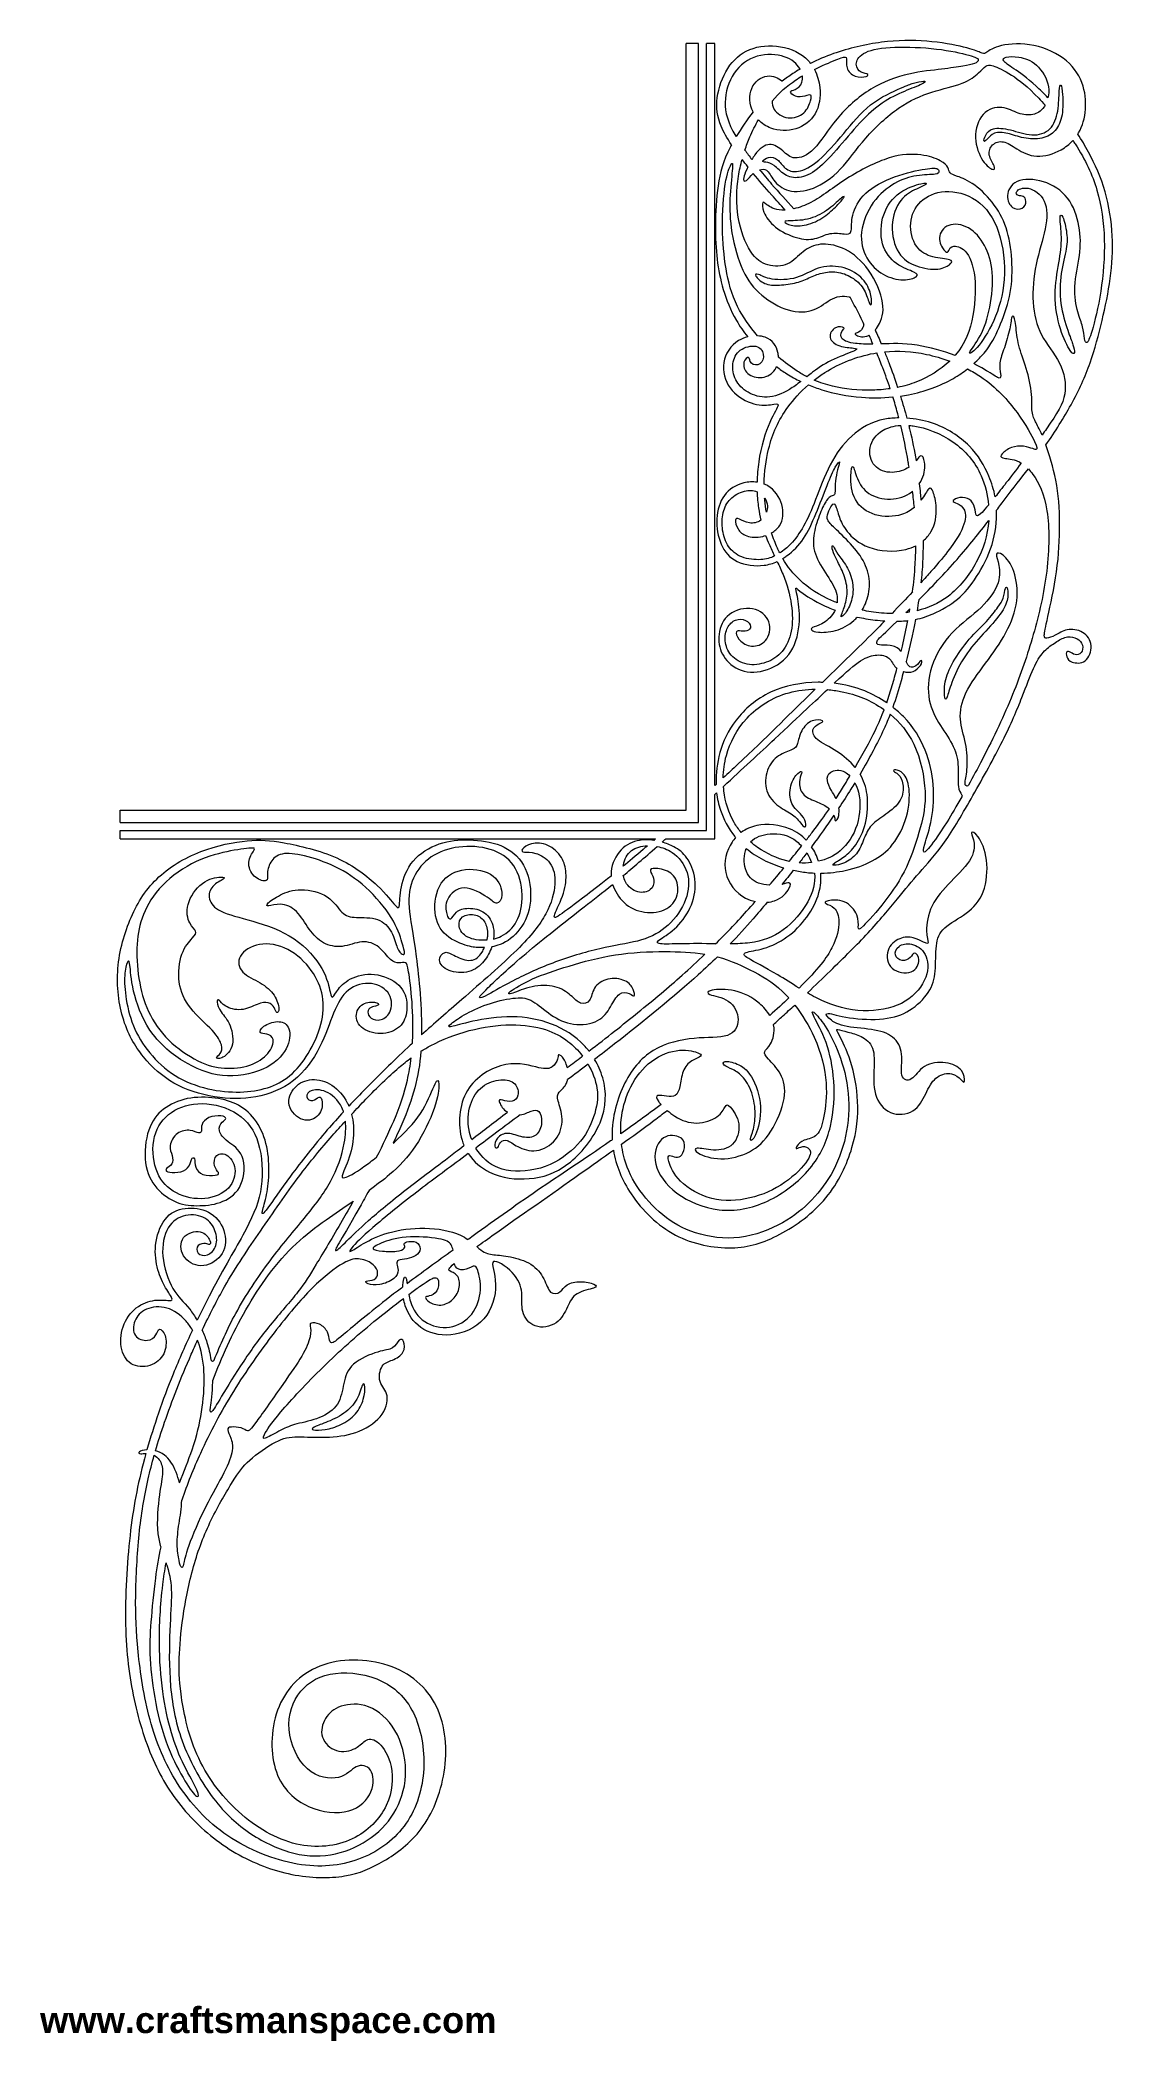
# Model space of a CAD drawing. Header units: millimetres. Extents: x 126 to 291, y -165 to 143.
import ezdxf

# ---------------------------------------------------------------- set-up
doc = ezdxf.new("R2010")
doc.units = ezdxf.units.MM
doc.header["$MEASUREMENT"] = 0
doc.layers.add('Layer 1', color=7, linetype='Continuous')

msp = doc.modelspace()

# ---------------------------------------------------------------- texts
at = {"insert": (125.6064, -159.5101), "char_height": 4, "width": 146.103461, "attachment_point": 1}
msp.add_mtext('{\\fArial|b1|i0|c0|p34;www.craftsmanspace.com}', dxfattribs=at)

# ---------------------------------------------------------------- linework, layer by layer
at = {"layer": 'Layer 1', "lineweight": 20}
for points, knots in [([(137.9337, 21.2876), (137.9337, 21.2876), (228.0793, 21.2876), (228.0793, 21.2876), (228.0793, 21.2876), (228.0793, 21.2876), (228.0793, 142.2169), (228.0793, 142.2169)], [0, 0, 0, 0, 0.33333333, 0.33333333, 0.33333333, 0.33333333, 1, 1, 1, 1]), ([(137.9337, 24.4491), (137.9337, 24.4491), (224.9177, 24.4491), (224.9177, 24.4491), (224.9177, 24.4491), (224.9177, 24.4491), (224.9179, 142.2169), (224.9179, 142.2169)], [0, 0, 0, 0, 0.33333333, 0.33333333, 0.33333333, 0.33333333, 1, 1, 1, 1]), ([(137.9338, 22.5524), (137.9338, 22.5524), (226.8147, 22.5524), (226.8147, 22.5524), (226.8147, 22.5524), (226.8147, 22.5524), (226.8147, 142.2169), (226.8147, 142.2169)], [0, 0, 0, 0, 0.33333333, 0.33333333, 0.33333333, 0.33333333, 1, 1, 1, 1]), ([(231.9084, 126.6772), (231.2448, 127.6739), (230.7134, 128.6115), (230.3392, 129.5155), (230.3392, 129.5155), (229.7254, 130.9987), (229.5343, 132.393), (229.7296, 133.9153), (229.7296, 133.9153), (229.9247, 135.4376), (230.5059, 137.0884), (231.3485, 138.4101), (231.3485, 138.4101), (232.1911, 139.7316), (233.2954, 140.7243), (234.7063, 141.2987), (234.7063, 141.2987), (236.1171, 141.873), (237.8347, 142.0293), (239.4687, 141.7448), (239.4687, 141.7448), (241.1026, 141.4604), (242.6528, 140.7353), (243.7069, 139.6089), (243.7069, 139.6089), (243.8341, 139.473), (243.9541, 139.331), (244.0671, 139.1841)], [0, 0, 0, 0, 0.125, 0.125, 0.125, 0.125, 0.25, 0.25, 0.25, 0.25, 0.375, 0.375, 0.375, 0.375, 0.5, 0.5, 0.5, 0.5, 0.625, 0.625, 0.625, 0.625, 0.75, 0.75, 0.75, 0.75, 1, 1, 1, 1]), ([(244.6581, 138.2545), (245.0977, 138.4686), (245.522, 138.6641), (245.9215, 138.845), (245.9215, 138.845), (247.1648, 139.4081), (248.1689, 139.8321), (248.7656, 140.0274), (248.7656, 140.0274), (249.3622, 140.2225), (249.5518, 140.1889), (249.5853, 139.8878), (249.5853, 139.8878), (249.6187, 139.5867), (249.496, 139.0179), (249.6745, 138.4825), (249.6745, 138.4825), (249.8529, 137.9472), (250.3326, 137.4452), (250.9292, 137.2277), (250.9292, 137.2277), (251.5258, 137.0103), (252.2398, 137.0772), (252.6023, 137.1887), (252.6023, 137.1887), (252.9647, 137.3001), (252.9758, 137.4564), (252.7137, 137.5624), (252.7137, 137.5624), (252.4517, 137.6683), (251.9162, 137.724), (251.5538, 138.0308), (251.5538, 138.0308), (251.1913, 138.3375), (251.0017, 138.8952), (251.1634, 139.4696), (251.1634, 139.4696), (251.3251, 140.044), (251.8382, 140.6352), (252.9368, 141.0367), (252.9368, 141.0367), (254.0353, 141.4381), (255.7195, 141.6501), (257.7549, 141.6836), (257.7549, 141.6836), (259.7903, 141.717), (262.1772, 141.5719), (264.1904, 141.293), (264.1904, 141.293), (266.2034, 141.0143), (267.8431, 140.6015), (268.7576, 140.3282), (268.7576, 140.3282), (269.6721, 140.0551), (269.8618, 139.9212), (269.8562, 139.7372), (269.8562, 139.7372), (269.8506, 139.5532), (269.6497, 139.319), (269.2593, 139.1572), (269.2593, 139.1572), (268.869, 138.9956), (268.2891, 138.9062), (267.4749, 138.7724), (267.4749, 138.7724), (266.6608, 138.6386), (265.6123, 138.4602), (264.2126, 138.2929), (264.2126, 138.2929), (262.813, 138.1257), (261.0617, 137.9694), (259.1713, 137.5345), (259.1713, 137.5345), (257.2809, 137.0996), (255.251, 136.3857), (253.3215, 135.2034), (253.3215, 135.2034), (251.392, 134.0213), (249.5629, 132.3706), (248.1353, 130.6585), (248.1353, 130.6585), (246.7078, 128.9465), (245.6816, 127.1732), (244.6221, 126.0857), (244.6221, 126.0857), (243.5626, 124.9983), (242.4695, 124.5968), (241.6776, 124.6525), (241.6776, 124.6525), (240.8858, 124.7083), (240.395, 125.2214), (239.7984, 125.7344), (239.7984, 125.7344), (239.2017, 126.2475), (238.499, 126.7605), (237.7573, 126.727), (237.7573, 126.727), (237.0157, 126.6936), (236.2348, 126.1137), (235.5043, 125.1098), (235.5043, 125.1098), (235.3438, 124.8893), (235.1856, 124.648), (235.0342, 124.3979)], [0, 0, 0, 0, 0.03703704, 0.03703704, 0.03703704, 0.03703704, 0.07407407, 0.07407407, 0.07407407, 0.07407407, 0.11111111, 0.11111111, 0.11111111, 0.11111111, 0.14814815, 0.14814815, 0.14814815, 0.14814815, 0.18518519, 0.18518519, 0.18518519, 0.18518519, 0.22222222, 0.22222222, 0.22222222, 0.22222222, 0.25925926, 0.25925926, 0.25925926, 0.25925926, 0.2962963, 0.2962963, 0.2962963, 0.2962963, 0.33333333, 0.33333333, 0.33333333, 0.33333333, 0.37037037, 0.37037037, 0.37037037, 0.37037037, 0.40740741, 0.40740741, 0.40740741, 0.40740741, 0.44444444, 0.44444444, 0.44444444, 0.44444444, 0.48148148, 0.48148148, 0.48148148, 0.48148148, 0.51851852, 0.51851852, 0.51851852, 0.51851852, 0.55555556, 0.55555556, 0.55555556, 0.55555556, 0.59259259, 0.59259259, 0.59259259, 0.59259259, 0.62962963, 0.62962963, 0.62962963, 0.62962963, 0.66666667, 0.66666667, 0.66666667, 0.66666667, 0.7037037, 0.7037037, 0.7037037, 0.7037037, 0.74074074, 0.74074074, 0.74074074, 0.74074074, 0.77777778, 0.77777778, 0.77777778, 0.77777778, 0.81481481, 0.81481481, 0.81481481, 0.81481481, 0.85185185, 0.85185185, 0.85185185, 0.85185185, 0.88888889, 0.88888889, 0.88888889, 0.88888889, 0.92592593, 0.92592593, 0.92592593, 0.92592593, 1, 1, 1, 1]), ([(285.1621, 128.3109), (285.2057, 128.3799), (285.2484, 128.4497), (285.2895, 128.5201), (285.2895, 128.5201), (285.9083, 129.5795), (286.232, 130.8065), (286.3324, 132.1226), (286.3324, 132.1226), (286.4327, 133.4385), (286.31, 134.844), (285.7802, 136.2214), (285.7802, 136.2214), (285.2505, 137.5987), (284.3136, 138.9484), (282.8915, 139.9912), (282.8915, 139.9912), (281.4696, 141.034), (279.5623, 141.7701), (277.722, 142.0434), (277.722, 142.0434), (275.8818, 142.3167), (274.1084, 142.127), (272.9764, 141.798), (272.9764, 141.798), (271.8444, 141.469), (271.3535, 141.0005), (271.0413, 140.8052), (271.0413, 140.8052), (270.729, 140.6101), (270.5951, 140.6883), (270.1658, 140.8723), (270.1658, 140.8723), (269.7364, 141.0563), (269.0113, 141.3462), (267.6061, 141.6864), (267.6061, 141.6864), (266.2008, 142.0266), (264.115, 142.417), (261.9234, 142.5956), (261.9234, 142.5956), (259.7319, 142.774), (257.4343, 142.7403), (254.9806, 142.4226), (254.9806, 142.4226), (252.527, 142.1048), (249.917, 141.5024), (247.5748, 140.6771), (247.5748, 140.6771), (246.3297, 140.2385), (245.1601, 139.7364), (244.0671, 139.1841)], [0, 0, 0, 0, 0.07142857, 0.07142857, 0.07142857, 0.07142857, 0.14285714, 0.14285714, 0.14285714, 0.14285714, 0.21428571, 0.21428571, 0.21428571, 0.21428571, 0.28571429, 0.28571429, 0.28571429, 0.28571429, 0.35714286, 0.35714286, 0.35714286, 0.35714286, 0.42857143, 0.42857143, 0.42857143, 0.42857143, 0.5, 0.5, 0.5, 0.5, 0.57142857, 0.57142857, 0.57142857, 0.57142857, 0.64285714, 0.64285714, 0.64285714, 0.64285714, 0.71428571, 0.71428571, 0.71428571, 0.71428571, 0.78571429, 0.78571429, 0.78571429, 0.78571429, 0.85714286, 0.85714286, 0.85714286, 0.85714286, 1, 1, 1, 1]), ([(242.4597, 138.3045), (242.4447, 138.3322), (242.429, 138.36), (242.4131, 138.3877), (242.4131, 138.3877), (241.9837, 139.1293), (241.2028, 139.8209), (240.0318, 140.2113), (240.0318, 140.2113), (238.8608, 140.6015), (237.2994, 140.6909), (235.8829, 140.2782), (235.8829, 140.2782), (234.4665, 139.8655), (233.195, 138.951), (232.3195, 137.674), (232.3195, 137.674), (231.444, 136.397), (230.9643, 134.7573), (230.9337, 133.1931), (230.9337, 133.1931), (230.9031, 131.6289), (231.3215, 130.1399), (232.5679, 128.0236), (232.5679, 128.0236), (232.5859, 127.993), (232.6042, 127.962), (232.6225, 127.9313)], [0, 0, 0, 0, 0.125, 0.125, 0.125, 0.125, 0.25, 0.25, 0.25, 0.25, 0.375, 0.375, 0.375, 0.375, 0.5, 0.5, 0.5, 0.5, 0.625, 0.625, 0.625, 0.625, 0.75, 0.75, 0.75, 0.75, 1, 1, 1, 1]), ([(236.2413, 122.8429), (236.6195, 122.9479), (236.9904, 122.9255), (237.2722, 122.7565), (237.2722, 122.7565), (237.7181, 122.4889), (237.9414, 121.8531), (238.4321, 121.2118), (238.4321, 121.2118), (238.9228, 120.5705), (239.6813, 119.9236), (240.7296, 119.6503), (240.7296, 119.6503), (241.778, 119.3771), (243.1165, 119.4775), (244.505, 120.0241), (244.505, 120.0241), (245.8935, 120.5705), (247.3324, 121.5632), (248.6318, 122.924), (248.6318, 122.924), (249.931, 124.2845), (251.0909, 126.0133), (252.5743, 127.7142), (252.5743, 127.7142), (254.0576, 129.4149), (255.8646, 131.088), (257.61, 132.2925), (257.61, 132.2925), (259.3554, 133.497), (261.0396, 134.2332), (262.7348, 134.7685), (262.7348, 134.7685), (264.43, 135.3038), (266.1366, 135.6384), (267.369, 136.1181), (267.369, 136.1181), (268.6013, 136.5976), (269.3598, 137.2222), (269.8896, 137.7075), (269.8896, 137.7075), (270.4193, 138.1926), (270.7205, 138.5383), (270.9938, 138.7391), (270.9938, 138.7391), (271.267, 138.9398), (271.5124, 138.9956), (272.1482, 138.7892), (272.1482, 138.7892), (272.7838, 138.583), (273.81, 138.1144), (274.9643, 137.3839), (274.9643, 137.3839), (276.1186, 136.6533), (277.4013, 135.6606), (279.1524, 133.8146), (279.1524, 133.8146), (279.463, 133.4872), (279.7885, 133.1329), (280.1226, 132.7578)], [0, 0, 0, 0, 0.0625, 0.0625, 0.0625, 0.0625, 0.125, 0.125, 0.125, 0.125, 0.1875, 0.1875, 0.1875, 0.1875, 0.25, 0.25, 0.25, 0.25, 0.3125, 0.3125, 0.3125, 0.3125, 0.375, 0.375, 0.375, 0.375, 0.4375, 0.4375, 0.4375, 0.4375, 0.5, 0.5, 0.5, 0.5, 0.5625, 0.5625, 0.5625, 0.5625, 0.625, 0.625, 0.625, 0.625, 0.6875, 0.6875, 0.6875, 0.6875, 0.75, 0.75, 0.75, 0.75, 0.8125, 0.8125, 0.8125, 0.8125, 0.875, 0.875, 0.875, 0.875, 1, 1, 1, 1]), ([(280.5759, 133.9095), (279.9459, 134.5581), (279.3234, 135.1626), (278.7481, 135.6861), (278.7481, 135.6861), (277.3207, 136.9854), (276.1829, 137.7884), (275.3408, 138.3628), (275.3408, 138.3628), (274.4988, 138.9372), (273.9521, 139.2829), (273.7626, 139.5562), (273.7626, 139.5562), (273.573, 139.8293), (273.7403, 140.0303), (274.1642, 140.1418), (274.1642, 140.1418), (274.588, 140.2532), (275.2683, 140.2756), (276.1049, 140.1361), (276.1049, 140.1361), (276.9413, 139.9968), (277.934, 139.6956), (278.815, 138.8981), (278.815, 138.8981), (279.6961, 138.1008), (280.4657, 136.8068), (280.6554, 135.5911), (280.6554, 135.5911), (280.7477, 134.9996), (280.7025, 134.4262), (280.5759, 133.9096)], [0, 0, 0, 0, 0.11111111, 0.11111111, 0.11111111, 0.11111111, 0.22222222, 0.22222222, 0.22222222, 0.22222222, 0.33333333, 0.33333333, 0.33333333, 0.33333333, 0.44444444, 0.44444444, 0.44444444, 0.44444444, 0.55555556, 0.55555556, 0.55555556, 0.55555556, 0.66666667, 0.66666667, 0.66666667, 0.66666667, 0.77777778, 0.77777778, 0.77777778, 0.77777778, 1, 1, 1, 1]), ([(235.2234, 131.7284), (234.6872, 132.8705), (234.5829, 134.2784), (235.0185, 135.3318), (235.0185, 135.3318), (235.459, 136.3967), (236.4517, 137.0996), (237.3718, 137.2335), (237.3718, 137.2335), (238.292, 137.3673), (239.1396, 136.9321), (239.636, 136.5195), (239.636, 136.5195), (239.6681, 136.4928), (239.6989, 136.4661), (239.7279, 136.4397)], [0, 0, 0, 0, 0.2, 0.2, 0.2, 0.2, 0.4, 0.4, 0.4, 0.4, 0.6, 0.6, 0.6, 0.6, 1, 1, 1, 1]), ([(244.6581, 138.2545), (245.1114, 137.3863), (245.3769, 136.4195), (245.4803, 135.471), (245.4803, 135.471), (245.642, 133.9879), (245.4077, 132.549), (244.7553, 131.4336), (244.7553, 131.4336), (244.1028, 130.3184), (243.032, 129.5265), (241.7996, 129.1416), (241.7996, 129.1416), (240.5673, 128.7568), (239.173, 128.7793), (237.9796, 129.2255), (237.9796, 129.2255), (237.244, 129.5004), (236.5846, 129.9366), (236.0577, 130.4997)], [0, 0, 0, 0, 0.16666667, 0.16666667, 0.16666667, 0.16666667, 0.33333333, 0.33333333, 0.33333333, 0.33333333, 0.5, 0.5, 0.5, 0.5, 0.66666667, 0.66666667, 0.66666667, 0.66666667, 1, 1, 1, 1]), ([(257.9168, 135.3709), (256.7903, 134.8801), (254.8719, 134.0213), (253.2938, 132.7945), (253.2938, 132.7945), (251.7157, 131.5675), (250.4775, 129.9726), (249.1838, 128.4223), (249.1838, 128.4223), (247.8901, 126.8721), (246.5404, 125.3663), (245.336, 124.3348), (245.336, 124.3348), (244.1314, 123.3031), (243.0718, 122.7453), (242.2076, 122.5948), (242.2076, 122.5948), (241.3432, 122.4442), (240.6739, 122.7009), (240.1832, 123.1023), (240.1832, 123.1023), (239.6925, 123.5038), (239.38, 124.0503), (238.9731, 124.3793), (238.9731, 124.3793), (238.566, 124.7083), (238.064, 124.8199), (237.6179, 124.7307), (237.6179, 124.7307), (237.1718, 124.6414), (236.7814, 124.3514), (236.7089, 124.201), (236.7089, 124.201), (236.6364, 124.0503), (236.8818, 124.0391), (237.2163, 123.989), (237.2163, 123.989), (237.5509, 123.9388), (237.9748, 123.8495), (238.4599, 123.4871), (238.4599, 123.4871), (238.945, 123.1246), (239.4917, 122.4888), (240.1273, 122.093), (240.1273, 122.093), (240.763, 121.697), (241.4881, 121.5407), (242.319, 121.6523), (242.319, 121.6523), (243.1498, 121.7638), (244.0868, 122.1432), (245.124, 122.9572), (245.124, 122.9572), (246.1612, 123.7714), (247.2989, 125.0207), (248.4866, 126.398), (248.4866, 126.398), (249.6745, 127.7754), (250.9126, 129.2811), (252.0892, 130.4968), (252.0892, 130.4968), (253.2658, 131.7125), (254.3812, 132.6383), (255.5243, 133.3632), (255.5243, 133.3632), (256.6675, 134.0882), (257.8386, 134.6123), (258.8926, 135.0472), (258.8926, 135.0472), (259.9465, 135.4823), (260.8834, 135.828), (261.3407, 136.0733), (261.3407, 136.0733), (261.798, 136.3187), (261.7756, 136.4639), (261.4244, 136.4527), (261.4244, 136.4527), (261.0731, 136.4415), (260.3926, 136.2742), (259.8853, 136.1292), (259.8853, 136.1292), (259.3778, 135.9842), (259.0432, 135.8615), (257.9168, 135.3709)], [0, 0, 0, 0, 0.04545455, 0.04545455, 0.04545455, 0.04545455, 0.09090909, 0.09090909, 0.09090909, 0.09090909, 0.13636364, 0.13636364, 0.13636364, 0.13636364, 0.18181818, 0.18181818, 0.18181818, 0.18181818, 0.22727273, 0.22727273, 0.22727273, 0.22727273, 0.27272727, 0.27272727, 0.27272727, 0.27272727, 0.31818182, 0.31818182, 0.31818182, 0.31818182, 0.36363636, 0.36363636, 0.36363636, 0.36363636, 0.40909091, 0.40909091, 0.40909091, 0.40909091, 0.45454545, 0.45454545, 0.45454545, 0.45454545, 0.5, 0.5, 0.5, 0.5, 0.54545455, 0.54545455, 0.54545455, 0.54545455, 0.59090909, 0.59090909, 0.59090909, 0.59090909, 0.63636364, 0.63636364, 0.63636364, 0.63636364, 0.68181818, 0.68181818, 0.68181818, 0.68181818, 0.72727273, 0.72727273, 0.72727273, 0.72727273, 0.77272727, 0.77272727, 0.77272727, 0.77272727, 0.81818182, 0.81818182, 0.81818182, 0.81818182, 0.86363636, 0.86363636, 0.86363636, 0.86363636, 0.90909091, 0.90909091, 0.90909091, 0.90909091, 1, 1, 1, 1]), ([(238.1402, 133.3988), (238.1167, 132.9805), (238.2074, 132.5284), (238.4704, 132.1197), (238.4704, 132.1197), (238.8829, 131.4784), (239.7197, 130.943), (240.6008, 130.8314), (240.6008, 130.8314), (241.4818, 130.7199), (242.4075, 131.0322), (243.0154, 131.5787), (243.0154, 131.5787), (243.6232, 132.1251), (243.9132, 132.906), (244.0582, 133.4357), (244.0582, 133.4357), (244.2031, 133.9654), (244.2031, 134.2443), (244.0525, 134.3168), (244.0525, 134.3168), (243.902, 134.3893), (243.6009, 134.2553), (243.1772, 134.1549), (243.1772, 134.1549), (242.7534, 134.0546), (242.2067, 133.9877), (241.7661, 134.1328), (241.7661, 134.1328), (241.3256, 134.2777), (240.991, 134.6347), (240.991, 134.8187), (240.991, 134.8187), (240.991, 135.0027), (241.3256, 135.0139), (241.716, 135.1923), (241.716, 135.1923), (242.1063, 135.3707), (242.5526, 135.7165), (242.7366, 136.2853), (242.7366, 136.2853), (242.8281, 136.5683), (242.8547, 136.9066), (242.8055, 137.2665)], [0, 0, 0, 0, 0.08333333, 0.08333333, 0.08333333, 0.08333333, 0.16666667, 0.16666667, 0.16666667, 0.16666667, 0.25, 0.25, 0.25, 0.25, 0.33333333, 0.33333333, 0.33333333, 0.33333333, 0.41666667, 0.41666667, 0.41666667, 0.41666667, 0.5, 0.5, 0.5, 0.5, 0.58333333, 0.58333333, 0.58333333, 0.58333333, 0.66666667, 0.66666667, 0.66666667, 0.66666667, 0.75, 0.75, 0.75, 0.75, 0.83333333, 0.83333333, 0.83333333, 0.83333333, 1, 1, 1, 1]), ([(238.1402, 133.3988), (239.2375, 134.656), (240.4791, 135.7373), (241.7557, 136.6032), (241.7557, 136.6032), (242.1044, 136.8397), (242.4557, 137.0602), (242.8056, 137.2665)], [0, 0, 0, 0, 0.33333333, 0.33333333, 0.33333333, 0.33333333, 1, 1, 1, 1]), ([(242.4597, 138.3045), (242.0815, 138.0808), (241.7138, 137.8509), (241.357, 137.6155), (241.357, 137.6155), (240.7913, 137.2426), (240.2525, 136.8556), (239.7279, 136.4397)], [0, 0, 0, 0, 0.33333333, 0.33333333, 0.33333333, 0.33333333, 1, 1, 1, 1]), ([(282.3116, 134.8942), (282.2613, 134.1525), (282.2502, 132.959), (282.0662, 131.8661), (282.0662, 131.8661), (281.8822, 130.7731), (281.5252, 129.7804), (280.8506, 129.1224), (280.8506, 129.1224), (280.1758, 128.4645), (279.183, 128.1408), (278.1013, 128.1966), (278.1013, 128.1966), (277.0194, 128.2524), (275.8483, 128.6875), (274.7944, 128.9496), (274.7944, 128.9496), (273.7404, 129.2116), (272.8034, 129.3009), (272.1733, 129.1336), (272.1733, 129.1336), (271.5432, 128.9662), (271.2197, 128.5424), (271.0079, 128.1353), (271.0079, 128.1353), (270.7959, 127.7282), (270.6955, 127.3378), (270.7456, 127.2318), (270.7456, 127.2318), (270.7958, 127.1259), (270.9967, 127.3044), (271.2588, 127.5887), (271.2588, 127.5887), (271.5208, 127.8731), (271.8444, 128.2636), (272.3685, 128.4421), (272.3685, 128.4421), (272.8926, 128.6205), (273.6178, 128.587), (274.3817, 128.4087), (274.3817, 128.4087), (275.1457, 128.2302), (275.9487, 127.9066), (276.8576, 127.7283), (276.8576, 127.7283), (277.7666, 127.5499), (278.7817, 127.5163), (279.6348, 127.7003), (279.6348, 127.7003), (280.488, 127.8844), (281.1795, 128.2859), (281.6981, 128.8881), (281.6981, 128.8881), (282.2167, 129.4904), (282.5626, 130.2935), (282.7299, 131.2972), (282.7299, 131.2972), (282.8972, 132.301), (282.8859, 133.5056), (282.8246, 134.3588), (282.8246, 134.3588), (282.7633, 135.212), (282.6517, 135.7139), (282.5514, 135.8199), (282.5514, 135.8199), (282.451, 135.9259), (282.3616, 135.6358), (282.3116, 134.8942)], [0, 0, 0, 0, 0.05555556, 0.05555556, 0.05555556, 0.05555556, 0.11111111, 0.11111111, 0.11111111, 0.11111111, 0.16666667, 0.16666667, 0.16666667, 0.16666667, 0.22222222, 0.22222222, 0.22222222, 0.22222222, 0.27777778, 0.27777778, 0.27777778, 0.27777778, 0.33333333, 0.33333333, 0.33333333, 0.33333333, 0.38888889, 0.38888889, 0.38888889, 0.38888889, 0.44444444, 0.44444444, 0.44444444, 0.44444444, 0.5, 0.5, 0.5, 0.5, 0.55555556, 0.55555556, 0.55555556, 0.55555556, 0.61111111, 0.61111111, 0.61111111, 0.61111111, 0.66666667, 0.66666667, 0.66666667, 0.66666667, 0.72222222, 0.72222222, 0.72222222, 0.72222222, 0.77777778, 0.77777778, 0.77777778, 0.77777778, 0.83333333, 0.83333333, 0.83333333, 0.83333333, 0.88888889, 0.88888889, 0.88888889, 0.88888889, 1, 1, 1, 1]), ([(280.1225, 132.7578), (280.0731, 132.67), (280.0217, 132.5862), (279.9694, 132.5074), (279.9694, 132.5074), (279.4844, 131.777), (278.9042, 131.4534), (278.2294, 131.3251), (278.2294, 131.3251), (277.5547, 131.1969), (276.7851, 131.2638), (276.01, 131.5426), (276.01, 131.5426), (275.2349, 131.8214), (274.454, 132.3123), (273.4948, 132.4071), (273.4948, 132.4071), (272.5358, 132.5018), (271.3981, 132.2006), (270.6118, 131.3529), (270.6118, 131.3529), (269.8256, 130.5054), (269.3906, 129.1112), (269.4352, 127.756), (269.4352, 127.756), (269.4798, 126.401), (270.004, 125.0849), (270.5673, 124.2317), (270.5673, 124.2317), (271.1304, 123.3785), (271.7329, 122.9881), (272.0675, 122.9044), (272.0675, 122.9044), (272.402, 122.8208), (272.4689, 123.0438), (272.2849, 123.462), (272.2849, 123.462), (272.1009, 123.8803), (271.6657, 124.4938), (271.5542, 125.0905), (271.5542, 125.0905), (271.4426, 125.6871), (271.6547, 126.2672), (272.0674, 126.6576), (272.0674, 126.6576), (272.48, 127.0478), (273.0935, 127.2487), (273.718, 127.1203), (273.718, 127.1203), (274.3426, 126.9921), (274.9784, 126.5348), (275.8036, 126.0329), (275.8036, 126.0329), (276.6289, 125.5311), (277.644, 124.9845), (278.8486, 124.9176), (278.8486, 124.9176), (280.053, 124.8507), (281.4472, 125.2634), (282.6015, 125.9158), (282.6015, 125.9158), (283.2888, 126.3043), (283.8913, 126.7778), (284.3968, 127.3211)], [0, 0, 0, 0, 0.05882353, 0.05882353, 0.05882353, 0.05882353, 0.11764706, 0.11764706, 0.11764706, 0.11764706, 0.17647059, 0.17647059, 0.17647059, 0.17647059, 0.23529412, 0.23529412, 0.23529412, 0.23529412, 0.29411765, 0.29411765, 0.29411765, 0.29411765, 0.35294118, 0.35294118, 0.35294118, 0.35294118, 0.41176471, 0.41176471, 0.41176471, 0.41176471, 0.47058824, 0.47058824, 0.47058824, 0.47058824, 0.52941176, 0.52941176, 0.52941176, 0.52941176, 0.58823529, 0.58823529, 0.58823529, 0.58823529, 0.64705882, 0.64705882, 0.64705882, 0.64705882, 0.70588235, 0.70588235, 0.70588235, 0.70588235, 0.76470588, 0.76470588, 0.76470588, 0.76470588, 0.82352941, 0.82352941, 0.82352941, 0.82352941, 0.88235294, 0.88235294, 0.88235294, 0.88235294, 1, 1, 1, 1]), ([(233.9722, 125.86), (234.2024, 126.5546), (234.46, 127.2326), (234.7405, 127.887), (234.7405, 127.887), (235.1335, 128.8045), (235.5723, 129.6765), (236.0577, 130.4997)], [0, 0, 0, 0, 0.33333333, 0.33333333, 0.33333333, 0.33333333, 1, 1, 1, 1]), ([(231.9084, 126.6772), (231.8537, 126.5751), (231.8002, 126.4737), (231.7484, 126.3732), (231.7484, 126.3732), (230.6109, 124.1706), (230.1425, 122.3635), (229.8531, 120.3782), (229.8531, 120.3782), (229.5639, 118.393), (229.4538, 116.2293), (229.4425, 114.2997), (229.4425, 114.2997), (229.4314, 112.3703), (229.5193, 110.6748), (229.7082, 109.0799), (229.7082, 109.0799), (229.897, 107.4851), (230.1871, 105.9906), (230.65, 104.4348), (230.65, 104.4348), (231.1128, 102.8789), (231.7485, 101.2616), (232.6687, 99.6834), (232.6687, 99.6834), (233.1708, 98.8221), (233.7579, 97.9721), (234.3986, 97.1504)], [0, 0, 0, 0, 0.125, 0.125, 0.125, 0.125, 0.25, 0.25, 0.25, 0.25, 0.375, 0.375, 0.375, 0.375, 0.5, 0.5, 0.5, 0.5, 0.625, 0.625, 0.625, 0.625, 0.75, 0.75, 0.75, 0.75, 1, 1, 1, 1]), ([(284.3966, 127.321), (284.5156, 127.1462), (284.6324, 126.9722), (284.7458, 126.7993), (284.7458, 126.7993), (286.3684, 124.3291), (287.3946, 122.087), (288.0917, 119.7002), (288.0917, 119.7002), (288.7887, 117.3135), (289.1569, 114.7817), (289.2295, 112.1217), (289.2295, 112.1217), (289.3019, 109.4617), (289.0787, 106.6733), (288.6883, 104.1695), (288.6883, 104.1695), (288.2981, 101.6657), (287.7404, 99.446), (287.35, 98.1244), (287.35, 98.1244), (286.9597, 96.8029), (286.7365, 96.3788), (286.5637, 96.2896), (286.5637, 96.2896), (286.3909, 96.2004), (286.2681, 96.4459), (286.1845, 96.9087), (286.1845, 96.9087), (286.1009, 97.3716), (286.0562, 98.0519), (285.8889, 98.7045), (285.8889, 98.7045), (285.7217, 99.3569), (285.4317, 99.9815), (285.1584, 100.9853), (285.1584, 100.9853), (284.8853, 101.989), (284.6286, 103.372), (284.7067, 104.9), (284.7067, 104.9), (284.7847, 106.4279), (285.1975, 108.101), (285.4039, 109.6624), (285.4039, 109.6624), (285.6102, 111.2238), (285.6102, 112.6738), (285.3369, 114.1795), (285.3369, 114.1795), (285.0637, 115.6851), (284.517, 117.2466), (283.5802, 118.4623), (283.5802, 118.4623), (282.6434, 119.678), (281.3162, 120.548), (279.8663, 120.9942), (279.8663, 120.9942), (278.4164, 121.4402), (276.8436, 121.4626), (275.8399, 121.0164), (275.8399, 121.0164), (274.8362, 120.5703), (274.4011, 119.6557), (274.3509, 118.8638), (274.3509, 118.8638), (274.3008, 118.072), (274.6354, 117.4027), (275.1151, 117.0625), (275.1151, 117.0625), (275.5946, 116.7225), (276.2192, 116.7112), (276.6151, 116.9343), (276.6151, 116.9343), (277.011, 117.1574), (277.1784, 117.6146), (277.1727, 117.9828), (277.1727, 117.9828), (277.1671, 118.3508), (276.9887, 118.6296), (276.7656, 118.7411), (276.7656, 118.7411), (276.5427, 118.8527), (276.2748, 118.7969), (276.0239, 118.8862), (276.0239, 118.8862), (275.773, 118.9753), (275.5388, 119.2096), (275.7619, 119.5051), (275.7619, 119.5051), (275.9849, 119.8006), (276.6653, 120.1576), (277.5353, 119.9848), (277.5353, 119.9848), (278.4051, 119.8119), (279.4648, 119.1091), (279.9834, 118.0106), (279.9834, 118.0106), (280.502, 116.912), (280.4796, 115.4175), (280.145, 113.75), (280.145, 113.75), (279.8104, 112.0826), (279.1633, 110.2422), (278.7561, 108.3016), (278.7561, 108.3016), (278.349, 106.3609), (278.1817, 104.3197), (278.2933, 102.4739), (278.2933, 102.4739), (278.4048, 100.6281), (278.7952, 98.9774), (279.5871, 97.4828), (279.5871, 97.4828), (280.3789, 95.9883), (281.5724, 94.6499), (282.3308, 93.1387), (282.3308, 93.1387), (283.089, 91.6275), (283.4126, 89.9433), (283.1505, 88.393), (283.1505, 88.393), (282.8885, 86.8427), (282.0407, 85.4262), (280.3287, 83.0116), (280.3287, 83.0116), (280.1164, 82.7122), (279.8907, 82.3975), (279.655, 82.0712)], [0, 0, 0, 0, 0.03030303, 0.03030303, 0.03030303, 0.03030303, 0.06060606, 0.06060606, 0.06060606, 0.06060606, 0.09090909, 0.09090909, 0.09090909, 0.09090909, 0.12121212, 0.12121212, 0.12121212, 0.12121212, 0.15151515, 0.15151515, 0.15151515, 0.15151515, 0.18181818, 0.18181818, 0.18181818, 0.18181818, 0.21212121, 0.21212121, 0.21212121, 0.21212121, 0.24242424, 0.24242424, 0.24242424, 0.24242424, 0.27272727, 0.27272727, 0.27272727, 0.27272727, 0.3030303, 0.3030303, 0.3030303, 0.3030303, 0.33333333, 0.33333333, 0.33333333, 0.33333333, 0.36363636, 0.36363636, 0.36363636, 0.36363636, 0.39393939, 0.39393939, 0.39393939, 0.39393939, 0.42424242, 0.42424242, 0.42424242, 0.42424242, 0.45454545, 0.45454545, 0.45454545, 0.45454545, 0.48484848, 0.48484848, 0.48484848, 0.48484848, 0.51515152, 0.51515152, 0.51515152, 0.51515152, 0.54545455, 0.54545455, 0.54545455, 0.54545455, 0.57575758, 0.57575758, 0.57575758, 0.57575758, 0.60606061, 0.60606061, 0.60606061, 0.60606061, 0.63636364, 0.63636364, 0.63636364, 0.63636364, 0.66666667, 0.66666667, 0.66666667, 0.66666667, 0.6969697, 0.6969697, 0.6969697, 0.6969697, 0.72727273, 0.72727273, 0.72727273, 0.72727273, 0.75757576, 0.75757576, 0.75757576, 0.75757576, 0.78787879, 0.78787879, 0.78787879, 0.78787879, 0.81818182, 0.81818182, 0.81818182, 0.81818182, 0.84848485, 0.84848485, 0.84848485, 0.84848485, 0.87878788, 0.87878788, 0.87878788, 0.87878788, 0.90909091, 0.90909091, 0.90909091, 0.90909091, 0.93939394, 0.93939394, 0.93939394, 0.93939394, 1, 1, 1, 1]), ([(280.2528, 80.5539), (281.68, 82.6072), (283.03, 84.7502), (284.1129, 86.7068), (284.1129, 86.7068), (285.3842, 89.0042), (286.2877, 91.0454), (287.035, 93.1645), (287.035, 93.1645), (287.7822, 95.2834), (288.3734, 97.4808), (288.8921, 99.6557), (288.8921, 99.6557), (289.4106, 101.8304), (289.8568, 103.9831), (290.1468, 106.1355), (290.1468, 106.1355), (290.4367, 108.288), (290.5706, 110.4408), (290.459, 112.6825), (290.459, 112.6825), (290.3475, 114.9243), (289.9905, 117.2554), (289.3548, 119.4469), (289.3548, 119.4469), (288.7191, 121.6385), (287.8045, 123.6908), (286.8007, 125.5589), (286.8007, 125.5589), (286.2877, 126.5135), (285.7514, 127.4204), (285.1621, 128.3109)], [0, 0, 0, 0, 0.11111111, 0.11111111, 0.11111111, 0.11111111, 0.22222222, 0.22222222, 0.22222222, 0.22222222, 0.33333333, 0.33333333, 0.33333333, 0.33333333, 0.44444444, 0.44444444, 0.44444444, 0.44444444, 0.55555556, 0.55555556, 0.55555556, 0.55555556, 0.66666667, 0.66666667, 0.66666667, 0.66666667, 0.77777778, 0.77777778, 0.77777778, 0.77777778, 1, 1, 1, 1]), ([(235.9292, 97.3081), (234.7102, 98.7368), (233.6233, 100.2761), (232.8529, 101.8081), (232.8529, 101.8081), (231.8827, 103.7375), (231.4142, 105.6559), (231.0795, 107.6355), (231.0795, 107.6355), (230.7451, 109.6151), (230.5441, 111.6563), (230.5274, 113.9705), (230.5274, 113.9705), (230.5107, 116.2848), (230.678, 118.8723), (230.9513, 120.6066), (230.9513, 120.6066), (231.2245, 122.3408), (231.6039, 123.222), (231.8269, 123.6124), (231.8269, 123.6124), (232.0499, 124.0028), (232.1169, 123.9023), (232.0556, 123.0435), (232.0556, 123.0435), (231.9942, 122.1848), (231.8045, 120.5676), (231.7097, 118.9727), (231.7097, 118.9727), (231.615, 117.3779), (231.615, 115.8051), (231.8771, 113.898), (231.8771, 113.898), (232.1392, 111.9908), (232.6633, 109.749), (233.3757, 108.0134), (233.3757, 108.0134), (234.088, 106.2777), (234.9887, 105.0481), (236.1305, 103.976), (236.1305, 103.976), (237.2722, 102.904), (238.6552, 101.9894), (240.0939, 101.4764), (240.0939, 101.4764), (241.5327, 100.9633), (243.0272, 100.8518), (244.1871, 101.1919), (244.1871, 101.1919), (245.347, 101.532), (246.1725, 102.324), (247.0996, 102.8385), (247.0996, 102.8385), (248.0267, 103.3528), (249.0556, 103.59), (250.005, 103.2874), (250.005, 103.2874), (250.0513, 103.2726), (250.0976, 103.2565), (250.1434, 103.2393)], [0, 0, 0, 0, 0.0625, 0.0625, 0.0625, 0.0625, 0.125, 0.125, 0.125, 0.125, 0.1875, 0.1875, 0.1875, 0.1875, 0.25, 0.25, 0.25, 0.25, 0.3125, 0.3125, 0.3125, 0.3125, 0.375, 0.375, 0.375, 0.375, 0.4375, 0.4375, 0.4375, 0.4375, 0.5, 0.5, 0.5, 0.5, 0.5625, 0.5625, 0.5625, 0.5625, 0.625, 0.625, 0.625, 0.625, 0.6875, 0.6875, 0.6875, 0.6875, 0.75, 0.75, 0.75, 0.75, 0.8125, 0.8125, 0.8125, 0.8125, 0.875, 0.875, 0.875, 0.875, 1, 1, 1, 1]), ([(254.0059, 98.218), (254.2469, 98.5016), (254.4677, 98.8324), (254.6543, 99.1955), (254.6543, 99.1955), (255.1506, 100.16), (255.4073, 101.3537), (255.0392, 102.9429), (255.0392, 102.9429), (254.6712, 104.5321), (253.6785, 106.5176), (252.5575, 107.9452), (252.5575, 107.9452), (251.4367, 109.3727), (250.1875, 110.2427), (248.9774, 110.7725), (248.9774, 110.7725), (247.7673, 111.3022), (246.5961, 111.4919), (245.5869, 111.3804), (245.5869, 111.3804), (244.5776, 111.2688), (243.7298, 110.8561), (242.9491, 110.237), (242.9491, 110.237), (242.1685, 109.6181), (241.4545, 108.7927), (240.5399, 108.3745), (240.5399, 108.3745), (239.6255, 107.9563), (238.5101, 107.9451), (237.512, 108.2239), (237.512, 108.2239), (236.5138, 108.5028), (235.6326, 109.0716), (234.8296, 110.3208), (234.8296, 110.3208), (234.0267, 111.5698), (233.3016, 113.4995), (232.9614, 115.5404), (232.9614, 115.5404), (232.6212, 117.5814), (232.666, 119.7341), (232.9949, 121.8421), (232.9949, 121.8421), (233.1306, 122.7115), (233.3149, 123.5735), (233.5406, 124.4176)], [0, 0, 0, 0, 0.07692308, 0.07692308, 0.07692308, 0.07692308, 0.15384615, 0.15384615, 0.15384615, 0.15384615, 0.23076923, 0.23076923, 0.23076923, 0.23076923, 0.30769231, 0.30769231, 0.30769231, 0.30769231, 0.38461538, 0.38461538, 0.38461538, 0.38461538, 0.46153846, 0.46153846, 0.46153846, 0.46153846, 0.53846154, 0.53846154, 0.53846154, 0.53846154, 0.61538462, 0.61538462, 0.61538462, 0.61538462, 0.69230769, 0.69230769, 0.69230769, 0.69230769, 0.76923077, 0.76923077, 0.76923077, 0.76923077, 0.84615385, 0.84615385, 0.84615385, 0.84615385, 1, 1, 1, 1]), ([(234.4296, 123.283), (234.1716, 122.7517), (233.9702, 122.2514), (233.8648, 121.8866), (233.8648, 121.8866), (233.6363, 121.0948), (233.8593, 120.9385), (234.205, 121.2007), (234.205, 121.2007), (234.4807, 121.4096), (234.8345, 121.8846), (235.2548, 122.2664)], [0, 0, 0, 0, 0.25, 0.25, 0.25, 0.25, 0.5, 0.5, 0.5, 0.5, 1, 1, 1, 1]), ([(240.1843, 116.6391), (240.0019, 116.6299), (239.8272, 116.629), (239.6619, 116.6361), (239.6619, 116.6361), (238.4965, 116.6862), (237.7826, 117.1324), (237.3644, 117.4559), (237.3644, 117.4559), (236.9462, 117.7793), (236.8234, 117.9801), (236.7454, 117.7904), (236.7454, 117.7904), (236.6673, 117.6008), (236.6338, 117.0209), (236.9071, 116.307), (236.9071, 116.307), (237.1804, 115.5933), (237.7603, 114.7456), (238.6749, 114.0262), (238.6749, 114.0262), (239.5893, 113.3069), (240.8386, 112.7157), (241.915, 112.4034), (241.915, 112.4034), (242.9911, 112.0912), (243.8946, 112.0577), (244.72, 112.253), (244.72, 112.253), (245.5453, 112.4481), (246.2925, 112.872), (247.0677, 113.017), (247.0677, 113.017), (247.8428, 113.162), (248.6458, 113.028), (249.2258, 112.9723), (249.2258, 112.9723), (249.8057, 112.9165), (250.1627, 112.9389), (250.2854, 113.3293), (250.2854, 113.3293), (250.4081, 113.7195), (250.2965, 114.478), (250.4861, 115.4817), (250.4861, 115.4817), (250.6756, 116.4855), (251.1664, 117.7348), (252.159, 118.8166), (252.159, 118.8166), (253.1516, 119.8984), (254.6463, 120.8129), (256.3472, 121.4989), (256.3472, 121.4989), (258.0479, 122.1848), (259.9552, 122.6421), (261.2266, 122.8707), (261.2266, 122.8707), (262.4981, 123.0994), (263.1338, 123.0994), (263.4628, 123.0156), (263.4628, 123.0156), (263.7918, 122.9321), (263.8141, 122.7647), (263.8141, 122.5919), (263.8141, 122.5919), (263.8141, 122.419), (263.7918, 122.2406), (263.2118, 122.1568), (263.2118, 122.1568), (262.6319, 122.0733), (261.4942, 122.0844), (260.3733, 121.9115), (260.3733, 121.9115), (259.2525, 121.7386), (258.1482, 121.3818), (256.9994, 120.7238), (256.9994, 120.7238), (255.8508, 120.0658), (254.6573, 119.1065), (253.7149, 117.7848), (253.7149, 117.7848), (252.7725, 116.4633), (252.081, 114.779), (251.9137, 113.2622), (251.9137, 113.2622), (251.7464, 111.7455), (252.1033, 110.3959), (252.7223, 109.2973), (252.7223, 109.2973), (253.3412, 108.1987), (254.2225, 107.3511), (255.2318, 106.7823), (255.2318, 106.7823), (256.241, 106.2134), (257.3788, 105.9235), (258.3156, 105.9122), (258.3156, 105.9122), (259.2525, 105.9011), (259.9886, 106.1689), (260.3121, 106.4031), (260.3121, 106.4031), (260.6356, 106.6372), (260.5462, 106.8382), (259.9495, 107.1114), (259.9495, 107.1114), (259.3529, 107.3846), (258.2486, 107.7303), (257.2894, 108.4163), (257.2894, 108.4163), (256.3303, 109.1021), (255.5162, 110.1283), (255.1425, 111.4777), (255.1425, 111.4777), (254.7689, 112.8272), (254.8358, 114.5003), (255.3154, 115.9168), (255.3154, 115.9168), (255.7949, 117.3331), (256.6873, 118.4932), (257.8082, 119.2906), (257.8082, 119.2906), (258.929, 120.088), (260.2787, 120.5231), (261.0426, 120.6904), (261.0426, 120.6904), (261.8066, 120.8576), (261.985, 120.7572), (261.801, 120.5954), (261.801, 120.5954), (261.617, 120.4338), (261.0703, 120.2106), (260.3342, 119.8649), (260.3342, 119.8649), (259.5982, 119.5193), (258.6725, 119.0507), (257.9475, 118.1139), (257.9475, 118.1139), (257.2226, 117.1771), (256.6983, 115.7717), (256.6314, 114.2772), (256.6314, 114.2772), (256.5645, 112.7828), (256.9549, 111.1989), (257.6297, 110.1115), (257.6297, 110.1115), (258.3044, 109.0242), (259.2637, 108.433), (260.3678, 108.0481), (260.3678, 108.0481), (261.4718, 107.6634), (262.7211, 107.4849), (263.658, 107.5853), (263.658, 107.5853), (264.5948, 107.6856), (265.2194, 108.065), (265.554, 108.3661), (265.554, 108.3661), (265.8885, 108.6672), (265.9333, 108.8902), (265.4313, 109.0185), (265.4313, 109.0185), (264.9294, 109.1467), (263.881, 109.1803), (262.894, 109.4424), (262.894, 109.4424), (261.907, 109.7044), (260.9812, 110.1952), (260.3455, 111.1097), (260.3455, 111.1097), (259.7097, 112.0242), (259.364, 113.3626), (259.4644, 114.623), (259.4644, 114.623), (259.5647, 115.8831), (260.1114, 117.0655), (261.0259, 117.941), (261.0259, 117.941), (261.9404, 118.8165), (263.2231, 119.3853), (264.7567, 119.4746), (264.7567, 119.4746), (266.2901, 119.5639), (268.0746, 119.1734), (269.5636, 118.1362), (269.5636, 118.1362), (271.0525, 117.0991), (272.2459, 115.4147), (272.982, 113.2343), (272.982, 113.2343), (273.718, 111.054), (273.997, 108.3771), (273.8241, 105.9791), (273.8241, 105.9791), (273.6513, 103.5813), (273.0266, 101.4622), (272.2235, 99.6666), (272.2235, 99.6666), (271.4206, 97.871), (270.439, 96.3986), (269.6862, 95.5398), (269.6862, 95.5398), (268.9334, 94.6811), (268.4092, 94.4357), (268.5487, 94.7927), (268.5487, 94.7927), (268.6881, 95.1495), (269.4911, 96.1087), (270.1435, 97.3244), (270.1435, 97.3244), (270.7959, 98.5401), (271.298, 100.0124), (271.6326, 101.73), (271.6326, 101.73), (271.9671, 103.4475), (272.1344, 105.4104), (272.0006, 107.0611), (272.0006, 107.0611), (271.8668, 108.7117), (271.4316, 110.0503), (270.8015, 111.2046), (270.8015, 111.2046), (270.1715, 112.3588), (269.346, 113.3293), (268.3423, 113.8925), (268.3423, 113.8925), (267.3386, 114.4556), (266.1562, 114.6118), (265.3085, 114.2939), (265.3085, 114.2939), (264.461, 113.9761), (263.9479, 113.1842), (263.8977, 112.4146), (263.8977, 112.4146), (263.8475, 111.6451), (264.2603, 110.8978), (264.5781, 110.513), (264.5781, 110.513), (264.8959, 110.1283), (265.1191, 110.1059), (265.2418, 110.2732), (265.2418, 110.2732), (265.3643, 110.4405), (265.3867, 110.7974), (265.7715, 110.9758), (265.7715, 110.9758), (266.1562, 111.1543), (266.9036, 111.1543), (267.5951, 110.5632), (267.5951, 110.5632), (268.2866, 109.9721), (268.9223, 108.7898), (269.2122, 106.9775), (269.2122, 106.9775), (269.5022, 105.1652), (269.4465, 102.7225), (269.0275, 100.4587), (269.0275, 100.4587), (268.6087, 98.1949), (267.8266, 96.1099), (266.3265, 94.3421), (266.3265, 94.3421), (266.3179, 94.332), (266.3092, 94.3218), (266.3007, 94.3118)], [0, 0, 0, 0, 0.01492537, 0.01492537, 0.01492537, 0.01492537, 0.02985075, 0.02985075, 0.02985075, 0.02985075, 0.04477612, 0.04477612, 0.04477612, 0.04477612, 0.05970149, 0.05970149, 0.05970149, 0.05970149, 0.07462687, 0.07462687, 0.07462687, 0.07462687, 0.08955224, 0.08955224, 0.08955224, 0.08955224, 0.10447761, 0.10447761, 0.10447761, 0.10447761, 0.11940299, 0.11940299, 0.11940299, 0.11940299, 0.13432836, 0.13432836, 0.13432836, 0.13432836, 0.14925373, 0.14925373, 0.14925373, 0.14925373, 0.1641791, 0.1641791, 0.1641791, 0.1641791, 0.17910448, 0.17910448, 0.17910448, 0.17910448, 0.19402985, 0.19402985, 0.19402985, 0.19402985, 0.20895522, 0.20895522, 0.20895522, 0.20895522, 0.2238806, 0.2238806, 0.2238806, 0.2238806, 0.23880597, 0.23880597, 0.23880597, 0.23880597, 0.25373134, 0.25373134, 0.25373134, 0.25373134, 0.26865672, 0.26865672, 0.26865672, 0.26865672, 0.28358209, 0.28358209, 0.28358209, 0.28358209, 0.29850746, 0.29850746, 0.29850746, 0.29850746, 0.31343284, 0.31343284, 0.31343284, 0.31343284, 0.32835821, 0.32835821, 0.32835821, 0.32835821, 0.34328358, 0.34328358, 0.34328358, 0.34328358, 0.35820896, 0.35820896, 0.35820896, 0.35820896, 0.37313433, 0.37313433, 0.37313433, 0.37313433, 0.3880597, 0.3880597, 0.3880597, 0.3880597, 0.40298507, 0.40298507, 0.40298507, 0.40298507, 0.41791045, 0.41791045, 0.41791045, 0.41791045, 0.43283582, 0.43283582, 0.43283582, 0.43283582, 0.44776119, 0.44776119, 0.44776119, 0.44776119, 0.46268657, 0.46268657, 0.46268657, 0.46268657, 0.47761194, 0.47761194, 0.47761194, 0.47761194, 0.49253731, 0.49253731, 0.49253731, 0.49253731, 0.50746269, 0.50746269, 0.50746269, 0.50746269, 0.52238806, 0.52238806, 0.52238806, 0.52238806, 0.53731343, 0.53731343, 0.53731343, 0.53731343, 0.55223881, 0.55223881, 0.55223881, 0.55223881, 0.56716418, 0.56716418, 0.56716418, 0.56716418, 0.58208955, 0.58208955, 0.58208955, 0.58208955, 0.59701493, 0.59701493, 0.59701493, 0.59701493, 0.6119403, 0.6119403, 0.6119403, 0.6119403, 0.62686567, 0.62686567, 0.62686567, 0.62686567, 0.64179104, 0.64179104, 0.64179104, 0.64179104, 0.65671642, 0.65671642, 0.65671642, 0.65671642, 0.67164179, 0.67164179, 0.67164179, 0.67164179, 0.68656716, 0.68656716, 0.68656716, 0.68656716, 0.70149254, 0.70149254, 0.70149254, 0.70149254, 0.71641791, 0.71641791, 0.71641791, 0.71641791, 0.73134328, 0.73134328, 0.73134328, 0.73134328, 0.74626866, 0.74626866, 0.74626866, 0.74626866, 0.76119403, 0.76119403, 0.76119403, 0.76119403, 0.7761194, 0.7761194, 0.7761194, 0.7761194, 0.79104478, 0.79104478, 0.79104478, 0.79104478, 0.80597015, 0.80597015, 0.80597015, 0.80597015, 0.82089552, 0.82089552, 0.82089552, 0.82089552, 0.8358209, 0.8358209, 0.8358209, 0.8358209, 0.85074627, 0.85074627, 0.85074627, 0.85074627, 0.86567164, 0.86567164, 0.86567164, 0.86567164, 0.88059701, 0.88059701, 0.88059701, 0.88059701, 0.89552239, 0.89552239, 0.89552239, 0.89552239, 0.91044776, 0.91044776, 0.91044776, 0.91044776, 0.92537313, 0.92537313, 0.92537313, 0.92537313, 0.94029851, 0.94029851, 0.94029851, 0.94029851, 0.95522388, 0.95522388, 0.95522388, 0.95522388, 0.97014925, 0.97014925, 0.97014925, 0.97014925, 1, 1, 1, 1]), ([(269.1797, 93.0527), (269.7845, 93.5956), (270.3123, 94.1453), (270.7568, 94.6757), (270.7568, 94.6757), (271.8554, 95.9861), (272.4466, 97.1796), (273.0545, 98.6072), (273.0545, 98.6072), (273.6623, 100.0348), (274.2869, 101.6966), (274.6437, 103.3529), (274.6437, 103.3529), (275.0006, 105.0092), (275.0899, 106.6598), (275.0286, 108.3607), (275.0286, 108.3607), (274.9672, 110.0615), (274.7551, 111.8126), (274.3147, 113.3405), (274.3147, 113.3405), (273.8742, 114.8684), (273.205, 116.1734), (272.3239, 117.3835), (272.3239, 117.3835), (271.4429, 118.5934), (270.3499, 119.7088), (269.3182, 120.4561), (269.3182, 120.4561), (268.2866, 121.2032), (267.3162, 121.5826), (266.6694, 121.8224), (266.6694, 121.8224), (266.0225, 122.062), (265.6989, 122.1625), (265.526, 122.3577), (265.526, 122.3577), (265.3533, 122.5528), (265.3309, 122.8429), (265.158, 123.1719), (265.158, 123.1719), (264.9853, 123.5009), (264.6617, 123.869), (263.9926, 124.2314), (263.9926, 124.2314), (263.3235, 124.5939), (262.3084, 124.9509), (261.0091, 125.1182), (261.0091, 125.1182), (259.7099, 125.2855), (258.1259, 125.263), (256.1351, 124.6439), (256.1351, 124.6439), (254.1443, 124.0251), (251.7464, 122.8094), (249.6664, 121.4822), (249.6664, 121.4822), (247.5863, 120.155), (245.824, 118.7161), (244.1343, 117.8238), (244.1343, 117.8238), (243.2215, 117.3419), (242.3296, 117.0193), (241.519, 116.8326)], [0, 0, 0, 0, 0.05882353, 0.05882353, 0.05882353, 0.05882353, 0.11764706, 0.11764706, 0.11764706, 0.11764706, 0.17647059, 0.17647059, 0.17647059, 0.17647059, 0.23529412, 0.23529412, 0.23529412, 0.23529412, 0.29411765, 0.29411765, 0.29411765, 0.29411765, 0.35294118, 0.35294118, 0.35294118, 0.35294118, 0.41176471, 0.41176471, 0.41176471, 0.41176471, 0.47058824, 0.47058824, 0.47058824, 0.47058824, 0.52941176, 0.52941176, 0.52941176, 0.52941176, 0.58823529, 0.58823529, 0.58823529, 0.58823529, 0.64705882, 0.64705882, 0.64705882, 0.64705882, 0.70588235, 0.70588235, 0.70588235, 0.70588235, 0.76470588, 0.76470588, 0.76470588, 0.76470588, 0.82352941, 0.82352941, 0.82352941, 0.82352941, 0.88235294, 0.88235294, 0.88235294, 0.88235294, 1, 1, 1, 1]), ([(240.1843, 116.6391), (239.4851, 117.4103), (238.7843, 118.1802), (238.0967, 118.9533), (238.0967, 118.9533), (237.1089, 120.0642), (236.1476, 121.1825), (235.2548, 122.2664)], [0, 0, 0, 0, 0.33333333, 0.33333333, 0.33333333, 0.33333333, 1, 1, 1, 1]), ([(236.2413, 122.8429), (236.832, 122.1046), (237.4489, 121.3646), (238.0747, 120.643), (238.0747, 120.643), (239.1993, 119.3463), (240.3537, 118.1083), (241.5191, 116.8325)], [0, 0, 0, 0, 0.33333333, 0.33333333, 0.33333333, 0.33333333, 1, 1, 1, 1]), ([(241.1118, 114.991), (241.8311, 115.0132), (242.9466, 115.058), (243.9894, 115.3534), (243.9894, 115.3534), (245.0322, 115.6489), (246.0025, 116.1956), (246.8556, 116.8312), (246.8556, 116.8312), (247.7089, 117.4669), (248.4451, 118.1921), (248.8465, 118.521), (248.8465, 118.521), (249.248, 118.85), (249.3151, 118.783), (249.1533, 118.5321), (249.1533, 118.5321), (248.9916, 118.2812), (248.6012, 117.8462), (248.0826, 117.3109), (248.0826, 117.3109), (247.5639, 116.7756), (246.917, 116.1397), (246.1085, 115.5933), (246.1085, 115.5933), (245.2999, 115.0467), (244.3295, 114.5894), (243.4317, 114.3719), (243.4317, 114.3719), (242.534, 114.1544), (241.7084, 114.1769), (241.1062, 114.3163), (241.1062, 114.3163), (240.504, 114.4556), (240.1248, 114.7122), (240.097, 114.8405), (240.097, 114.8405), (240.069, 114.9687), (240.3925, 114.9687), (241.1118, 114.991)], [0, 0, 0, 0, 0.09090909, 0.09090909, 0.09090909, 0.09090909, 0.18181818, 0.18181818, 0.18181818, 0.18181818, 0.27272727, 0.27272727, 0.27272727, 0.27272727, 0.36363636, 0.36363636, 0.36363636, 0.36363636, 0.45454545, 0.45454545, 0.45454545, 0.45454545, 0.54545455, 0.54545455, 0.54545455, 0.54545455, 0.63636364, 0.63636364, 0.63636364, 0.63636364, 0.72727273, 0.72727273, 0.72727273, 0.72727273, 0.81818182, 0.81818182, 0.81818182, 0.81818182, 1, 1, 1, 1]), ([(283.7337, 97.8209), (283.3991, 98.7633), (282.9193, 100.191), (282.6573, 101.7078), (282.6573, 101.7078), (282.3953, 103.2245), (282.3505, 104.8307), (282.5289, 106.3197), (282.5289, 106.3197), (282.7075, 107.8086), (283.109, 109.1805), (283.3208, 110.2679), (283.3208, 110.2679), (283.5328, 111.3553), (283.5552, 112.1584), (283.4436, 113.0841), (283.4436, 113.0841), (283.3321, 114.0097), (283.0866, 115.0582), (282.8637, 115.5433), (282.8637, 115.5433), (282.6406, 116.0286), (282.4398, 115.9504), (282.4342, 115.3538), (282.4342, 115.3538), (282.4287, 114.7571), (282.6183, 113.6416), (282.635, 112.4539), (282.635, 112.4539), (282.6519, 111.2661), (282.4956, 110.0057), (282.2502, 108.5225), (282.2502, 108.5225), (282.0049, 107.0391), (281.6703, 105.3325), (281.6703, 103.5593), (281.6703, 103.5593), (281.6703, 101.7859), (282.0049, 99.9455), (282.4789, 98.4121), (282.4789, 98.4121), (282.9528, 96.8785), (283.5664, 95.6516), (283.9734, 95.0549), (283.9734, 95.0549), (284.3805, 94.4582), (284.5813, 94.4917), (284.6259, 94.7481), (284.6259, 94.7481), (284.6706, 95.0046), (284.5589, 95.4844), (284.4084, 95.9528), (284.4084, 95.9528), (284.2579, 96.4212), (284.0682, 96.8785), (283.7337, 97.8209)], [0, 0, 0, 0, 0.06666667, 0.06666667, 0.06666667, 0.06666667, 0.13333333, 0.13333333, 0.13333333, 0.13333333, 0.2, 0.2, 0.2, 0.2, 0.26666667, 0.26666667, 0.26666667, 0.26666667, 0.33333333, 0.33333333, 0.33333333, 0.33333333, 0.4, 0.4, 0.4, 0.4, 0.46666667, 0.46666667, 0.46666667, 0.46666667, 0.53333333, 0.53333333, 0.53333333, 0.53333333, 0.6, 0.6, 0.6, 0.6, 0.66666667, 0.66666667, 0.66666667, 0.66666667, 0.73333333, 0.73333333, 0.73333333, 0.73333333, 0.8, 0.8, 0.8, 0.8, 0.86666667, 0.86666667, 0.86666667, 0.86666667, 1, 1, 1, 1]), ([(238.1785, 106.0406), (239.2213, 105.8677), (240.6713, 105.9012), (241.8926, 106.2636), (241.8926, 106.2636), (243.1138, 106.6261), (244.1065, 107.3177), (245.2385, 107.6913), (245.2385, 107.6913), (246.3705, 108.0648), (247.6421, 108.1207), (248.8076, 107.8586), (248.8076, 107.8586), (249.973, 107.5964), (251.0326, 107.0165), (251.7853, 106.3139), (251.7853, 106.3139), (252.5382, 105.6112), (252.9844, 104.7858), (253.2185, 104.0387), (253.2185, 104.0387), (253.4527, 103.2914), (253.4752, 102.6221), (253.425, 102.3043), (253.425, 102.3043), (253.3748, 101.9864), (253.252, 102.02), (253.0848, 102.4325), (253.0848, 102.4325), (252.9175, 102.8452), (252.7055, 103.6372), (252.3096, 104.3397), (252.3096, 104.3397), (251.9137, 105.0423), (251.3337, 105.6559), (250.6478, 106.1242), (250.6478, 106.1242), (249.9619, 106.5926), (249.17, 106.9162), (248.3838, 107.0611), (248.3838, 107.0611), (247.5975, 107.2062), (246.8166, 107.1725), (246.0973, 107.022), (246.0973, 107.022), (245.3779, 106.8715), (244.7198, 106.6037), (244.0563, 106.3139), (244.0563, 106.3139), (243.3928, 106.0239), (242.7234, 105.7115), (241.9094, 105.4941), (241.9094, 105.4941), (241.0952, 105.2766), (240.1359, 105.154), (239.2772, 105.1093), (239.2772, 105.1093), (238.4184, 105.0647), (237.6599, 105.0982), (237.0131, 105.3769), (237.0131, 105.3769), (236.3662, 105.6557), (235.8308, 106.1801), (235.6579, 106.4867), (235.6579, 106.4867), (235.4851, 106.7934), (235.6747, 106.8827), (236.0874, 106.7377), (236.0874, 106.7377), (236.5, 106.5927), (237.1357, 106.2134), (238.1785, 106.0406)], [0, 0, 0, 0, 0.05263158, 0.05263158, 0.05263158, 0.05263158, 0.10526316, 0.10526316, 0.10526316, 0.10526316, 0.15789474, 0.15789474, 0.15789474, 0.15789474, 0.21052632, 0.21052632, 0.21052632, 0.21052632, 0.26315789, 0.26315789, 0.26315789, 0.26315789, 0.31578947, 0.31578947, 0.31578947, 0.31578947, 0.36842105, 0.36842105, 0.36842105, 0.36842105, 0.42105263, 0.42105263, 0.42105263, 0.42105263, 0.47368421, 0.47368421, 0.47368421, 0.47368421, 0.52631579, 0.52631579, 0.52631579, 0.52631579, 0.57894737, 0.57894737, 0.57894737, 0.57894737, 0.63157895, 0.63157895, 0.63157895, 0.63157895, 0.68421053, 0.68421053, 0.68421053, 0.68421053, 0.73684211, 0.73684211, 0.73684211, 0.73684211, 0.78947368, 0.78947368, 0.78947368, 0.78947368, 0.84210526, 0.84210526, 0.84210526, 0.84210526, 0.89473684, 0.89473684, 0.89473684, 0.89473684, 1, 1, 1, 1]), ([(252.2647, 99.1282), (252.1253, 99.4209), (251.9844, 99.7113), (251.8431, 99.9985), (251.8431, 99.9985), (251.2904, 101.1219), (250.7261, 102.1981), (250.1434, 103.2393)], [0, 0, 0, 0, 0.33333333, 0.33333333, 0.33333333, 0.33333333, 1, 1, 1, 1]), ([(253.6623, 96.0504), (252.6058, 96.0358), (251.7017, 96.0533), (250.9617, 96.1438), (250.9617, 96.1438), (249.958, 96.2663), (249.2552, 96.523), (248.9373, 96.8743), (248.9373, 96.8743), (248.6195, 97.2256), (248.6865, 97.6718), (248.865, 97.9729), (248.865, 97.9729), (249.0434, 98.274), (249.3334, 98.4303), (249.1772, 98.5641), (249.1772, 98.5641), (249.0212, 98.6979), (248.4188, 98.8094), (247.9058, 98.5417), (247.9058, 98.5417), (247.3928, 98.2741), (246.9688, 97.6271), (247.0748, 97.0639), (247.0748, 97.0639), (247.1808, 96.5008), (247.8166, 96.0211), (248.5527, 95.7702), (248.5527, 95.7702), (249.2887, 95.5193), (250.1253, 95.4969), (250.655, 95.4411), (250.655, 95.4411), (251.1848, 95.3855), (251.4078, 95.2961), (250.8335, 95.0228), (250.8335, 95.0228), (250.2591, 94.7497), (248.8872, 94.2924), (247.6994, 93.7458), (247.6994, 93.7458), (246.5117, 93.1994), (245.5078, 92.5637), (244.387, 91.716), (244.387, 91.716), (244.1001, 91.4991), (243.8055, 91.2681), (243.5061, 91.0326)], [0, 0, 0, 0, 0.07692308, 0.07692308, 0.07692308, 0.07692308, 0.15384615, 0.15384615, 0.15384615, 0.15384615, 0.23076923, 0.23076923, 0.23076923, 0.23076923, 0.30769231, 0.30769231, 0.30769231, 0.30769231, 0.38461538, 0.38461538, 0.38461538, 0.38461538, 0.46153846, 0.46153846, 0.46153846, 0.46153846, 0.53846154, 0.53846154, 0.53846154, 0.53846154, 0.61538462, 0.61538462, 0.61538462, 0.61538462, 0.69230769, 0.69230769, 0.69230769, 0.69230769, 0.76923077, 0.76923077, 0.76923077, 0.76923077, 0.84615385, 0.84615385, 0.84615385, 0.84615385, 1, 1, 1, 1]), ([(252.2647, 99.1282), (252.2185, 98.9298), (252.1597, 98.7516), (252.0962, 98.603), (252.0962, 98.603), (251.8439, 98.0135), (251.5119, 97.8878), (251.2457, 97.7915), (251.2457, 97.7915), (250.9795, 97.6954), (250.7786, 97.6284), (251.0296, 97.4611), (251.0296, 97.4611), (251.2805, 97.2939), (251.9832, 97.0261), (252.7026, 97.2604), (252.7026, 97.2604), (252.8212, 97.2991), (252.9404, 97.3513), (253.0588, 97.4161)], [0, 0, 0, 0, 0.16666667, 0.16666667, 0.16666667, 0.16666667, 0.33333333, 0.33333333, 0.33333333, 0.33333333, 0.5, 0.5, 0.5, 0.5, 0.66666667, 0.66666667, 0.66666667, 0.66666667, 1, 1, 1, 1]), ([(279.655, 82.0712), (279.2372, 83.0371), (278.8972, 83.631), (278.6494, 84.1095), (278.6494, 84.1095), (278.3316, 84.7227), (278.1643, 85.1469), (278.1141, 85.9555), (278.1141, 85.9555), (278.0639, 86.7639), (278.1309, 87.9575), (277.9413, 89.2735), (277.9413, 89.2735), (277.7518, 90.5895), (277.3055, 92.0282), (276.8984, 93.2718), (276.8984, 93.2718), (276.4915, 94.5153), (276.1232, 95.5638), (275.9169, 96.6346), (275.9169, 96.6346), (275.7107, 97.7052), (275.6659, 98.7983), (275.5377, 99.5009), (275.5377, 99.5009), (275.4096, 100.2035), (275.1975, 100.5159), (275.0637, 100.2872), (275.0637, 100.2872), (274.9299, 100.0586), (274.8741, 99.289), (274.6846, 98.3744), (274.6846, 98.3744), (274.495, 97.46), (274.1714, 96.4002), (273.8647, 95.4968), (273.8647, 95.4968), (273.5581, 94.5935), (273.2681, 93.8462), (273.1844, 93.177), (273.1844, 93.177), (273.1008, 92.5079), (273.2235, 91.9167), (273.2792, 91.4873), (273.2792, 91.4873), (273.335, 91.058), (273.3239, 90.7902), (273.0617, 90.8348), (273.0617, 90.8348), (272.7997, 90.8795), (272.2866, 91.2364), (271.333, 91.8275), (271.333, 91.8275), (270.7739, 92.1742), (270.0632, 92.6012), (269.1797, 93.0527)], [0, 0, 0, 0, 0.06666667, 0.06666667, 0.06666667, 0.06666667, 0.13333333, 0.13333333, 0.13333333, 0.13333333, 0.2, 0.2, 0.2, 0.2, 0.26666667, 0.26666667, 0.26666667, 0.26666667, 0.33333333, 0.33333333, 0.33333333, 0.33333333, 0.4, 0.4, 0.4, 0.4, 0.46666667, 0.46666667, 0.46666667, 0.46666667, 0.53333333, 0.53333333, 0.53333333, 0.53333333, 0.6, 0.6, 0.6, 0.6, 0.66666667, 0.66666667, 0.66666667, 0.66666667, 0.73333333, 0.73333333, 0.73333333, 0.73333333, 0.8, 0.8, 0.8, 0.8, 0.86666667, 0.86666667, 0.86666667, 0.86666667, 1, 1, 1, 1]), ([(234.3986, 97.1505), (233.9066, 97.0302), (233.4269, 96.843), (232.9995, 96.5899), (232.9995, 96.5899), (231.756, 95.854), (230.953, 94.56), (230.7354, 93.2049), (230.7354, 93.2049), (230.5179, 91.8499), (230.8861, 90.4333), (231.6947, 89.318), (231.6947, 89.318), (232.5032, 88.2028), (233.7524, 87.3885), (234.9123, 86.9981), (234.9123, 86.9981), (236.0722, 86.6077), (237.1431, 86.6414), (237.9126, 86.7361), (237.9126, 86.7361), (238.6821, 86.8308), (239.1505, 86.9871), (239.0892, 86.6525), (239.0892, 86.6525), (239.0279, 86.3179), (238.4368, 85.4925), (237.7899, 83.9924), (237.7899, 83.9924), (237.1431, 82.4923), (236.4403, 80.3175), (236.0946, 77.953), (236.0946, 77.953), (235.9447, 76.9282), (235.8618, 75.8676), (235.8412, 74.8186)], [0, 0, 0, 0, 0.1, 0.1, 0.1, 0.1, 0.2, 0.2, 0.2, 0.2, 0.3, 0.3, 0.3, 0.3, 0.4, 0.4, 0.4, 0.4, 0.5, 0.5, 0.5, 0.5, 0.6, 0.6, 0.6, 0.6, 0.7, 0.7, 0.7, 0.7, 0.8, 0.8, 0.8, 0.8, 1, 1, 1, 1]), ([(242.5613, 90.2942), (241.9874, 89.8531), (241.4058, 89.4277), (240.8346, 89.0781), (240.8346, 89.0781), (239.6414, 88.3477), (238.4925, 87.9462), (237.4107, 87.896), (237.4107, 87.896), (236.3289, 87.8458), (235.3138, 88.147), (234.4719, 88.6378), (234.4719, 88.6378), (233.6299, 89.1285), (232.9605, 89.8088), (232.559, 90.5783), (232.559, 90.5783), (232.1576, 91.3479), (232.0237, 92.2068), (232.1297, 93.0209), (232.1297, 93.0209), (232.2356, 93.835), (232.5814, 94.6047), (233.2618, 95.1067), (233.2618, 95.1067), (233.942, 95.6084), (234.9571, 95.8427), (235.6486, 95.7032), (235.6486, 95.7032), (236.3399, 95.5638), (236.7081, 95.0508), (236.7973, 94.4875), (236.7973, 94.4875), (236.8865, 93.9244), (236.6968, 93.3108), (236.2897, 93.0319), (236.2897, 93.0319), (235.8826, 92.7532), (235.2581, 92.809), (234.9681, 93.099), (234.9681, 93.099), (234.6781, 93.3889), (234.7228, 93.9131), (234.5388, 94.008), (234.5388, 94.008), (234.3548, 94.1028), (233.942, 93.7681), (233.8249, 93.2439), (233.8249, 93.2439), (233.7078, 92.7198), (233.8863, 92.006), (234.4161, 91.532), (234.4161, 91.532), (234.9458, 91.058), (235.827, 90.8237), (236.63, 90.9241), (236.63, 90.9241), (237.4329, 91.0244), (238.1581, 91.4595), (238.6153, 92.151), (238.6153, 92.151), (238.7046, 92.2861), (238.7839, 92.431), (238.8517, 92.5839)], [0, 0, 0, 0, 0.05882353, 0.05882353, 0.05882353, 0.05882353, 0.11764706, 0.11764706, 0.11764706, 0.11764706, 0.17647059, 0.17647059, 0.17647059, 0.17647059, 0.23529412, 0.23529412, 0.23529412, 0.23529412, 0.29411765, 0.29411765, 0.29411765, 0.29411765, 0.35294118, 0.35294118, 0.35294118, 0.35294118, 0.41176471, 0.41176471, 0.41176471, 0.41176471, 0.47058824, 0.47058824, 0.47058824, 0.47058824, 0.52941176, 0.52941176, 0.52941176, 0.52941176, 0.58823529, 0.58823529, 0.58823529, 0.58823529, 0.64705882, 0.64705882, 0.64705882, 0.64705882, 0.70588235, 0.70588235, 0.70588235, 0.70588235, 0.76470588, 0.76470588, 0.76470588, 0.76470588, 0.82352941, 0.82352941, 0.82352941, 0.82352941, 0.88235294, 0.88235294, 0.88235294, 0.88235294, 1, 1, 1, 1]), ([(239.1356, 94.0554), (239.1298, 94.2853), (239.102, 94.52), (239.0502, 94.7553), (239.0502, 94.7553), (238.8384, 95.72), (238.2248, 96.7014), (237.0761, 97.103), (237.0761, 97.103), (236.7328, 97.2228), (236.342, 97.2911), (235.9292, 97.3081)], [0, 0, 0, 0, 0.25, 0.25, 0.25, 0.25, 0.5, 0.5, 0.5, 0.5, 1, 1, 1, 1]), ([(266.3007, 94.3118), (264.4935, 94.9813), (262.3481, 95.5823), (260.4474, 95.8706), (260.4474, 95.8706), (258.322, 96.1929), (256.5014, 96.1244), (254.9443, 96.0795)], [0, 0, 0, 0, 0.33333333, 0.33333333, 0.33333333, 0.33333333, 1, 1, 1, 1]), ([(238.8517, 92.5839), (239.3486, 92.1908), (239.8659, 91.8198), (240.4089, 91.4747), (240.4089, 91.4747), (241.0902, 91.0416), (241.812, 90.6488), (242.5614, 90.2942)], [0, 0, 0, 0, 0.33333333, 0.33333333, 0.33333333, 0.33333333, 1, 1, 1, 1]), ([(243.5061, 91.0326), (243.0023, 91.2904), (242.5024, 91.5765), (242.0041, 91.8929), (242.0041, 91.8929), (241.0364, 92.5073), (240.0736, 93.2369), (239.1356, 94.0554)], [0, 0, 0, 0, 0.33333333, 0.33333333, 0.33333333, 0.33333333, 1, 1, 1, 1]), ([(244.6234, 90.5088), (245.156, 90.9247), (245.7119, 91.3181), (246.2876, 91.6831), (246.2876, 91.6831), (248.5737, 93.133), (251.1726, 94.1368), (253.7937, 94.6221), (253.7937, 94.6221), (253.941, 94.6494), (254.0883, 94.675), (254.2358, 94.6989)], [0, 0, 0, 0, 0.25, 0.25, 0.25, 0.25, 0.5, 0.5, 0.5, 0.5, 1, 1, 1, 1]), ([(256.3225, 89.1928), (255.9718, 90.2368), (255.5872, 91.2934), (255.1555, 92.4087), (255.1555, 92.4087), (254.8683, 93.1508), (254.5601, 93.9193), (254.2358, 94.6991)], [0, 0, 0, 0, 0.33333333, 0.33333333, 0.33333333, 0.33333333, 1, 1, 1, 1]), ([(255.448, 94.8584), (257.5322, 95.0678), (259.6522, 94.9471), (261.8907, 94.4713), (261.8907, 94.4713), (263.0682, 94.2209), (264.2786, 93.8724), (265.4656, 93.434)], [0, 0, 0, 0, 0.33333333, 0.33333333, 0.33333333, 0.33333333, 1, 1, 1, 1]), ([(255.448, 94.8584), (255.6678, 94.3135), (255.8819, 93.7671), (256.0903, 93.2196), (256.0903, 93.2196), (256.576, 91.9442), (257.0324, 90.6624), (257.4542, 89.3896)], [0, 0, 0, 0, 0.33333333, 0.33333333, 0.33333333, 0.33333333, 1, 1, 1, 1]), ([(265.4655, 93.4338), (264.0392, 92.0782), (262.2071, 90.9667), (260.3448, 90.2369), (260.3448, 90.2369), (259.3851, 89.8609), (258.4171, 89.5859), (257.4542, 89.3895)], [0, 0, 0, 0, 0.33333333, 0.33333333, 0.33333333, 0.33333333, 1, 1, 1, 1]), ([(236.9405, 74.54), (236.967, 76.3955), (237.2097, 78.2215), (237.6159, 79.8888), (237.6159, 79.8888), (238.2013, 82.2921), (239.1271, 84.3666), (240.577, 86.3519), (240.577, 86.3519), (241.454, 87.5528), (242.523, 88.7213), (243.7369, 89.7777)], [0, 0, 0, 0, 0.25, 0.25, 0.25, 0.25, 0.5, 0.5, 0.5, 0.5, 1, 1, 1, 1]), ([(243.7369, 89.7777), (244.4096, 89.5036), (245.0987, 89.2571), (245.7959, 89.0377), (245.7959, 89.0377), (247.7085, 88.4355), (249.6829, 88.034), (251.9191, 87.8722), (251.9191, 87.8722), (253.4343, 87.7626), (255.0699, 87.7633), (256.7339, 87.9242)], [0, 0, 0, 0, 0.25, 0.25, 0.25, 0.25, 0.5, 0.5, 0.5, 0.5, 1, 1, 1, 1]), ([(256.3225, 89.1928), (255.3989, 89.0593), (254.4848, 88.9901), (253.5922, 88.9651), (253.5922, 88.9651), (251.412, 88.9038), (249.3596, 89.1046), (247.4468, 89.573), (247.4468, 89.573), (246.4751, 89.811), (245.5392, 90.118), (244.6234, 90.5088)], [0, 0, 0, 0, 0.25, 0.25, 0.25, 0.25, 0.5, 0.5, 0.5, 0.5, 1, 1, 1, 1]), ([(257.883, 88.0609), (258.2949, 88.1192), (258.7072, 88.1882), (259.1185, 88.2682), (259.1185, 88.2682), (261.5831, 88.7477), (264.0148, 89.6289), (266.0335, 90.7832), (266.0335, 90.7832), (266.8202, 91.233), (267.5445, 91.7246), (268.2002, 92.2342)], [0, 0, 0, 0, 0.25, 0.25, 0.25, 0.25, 0.5, 0.5, 0.5, 0.5, 1, 1, 1, 1]), ([(268.2002, 92.2344), (268.8895, 91.8791), (269.5531, 91.4919), (270.1775, 91.0752), (270.1775, 91.0752), (272.6087, 89.4525), (274.4492, 87.3779), (275.8211, 85.5097), (275.8211, 85.5097), (277.1928, 83.6416), (278.0964, 81.9798), (278.5201, 81.0597), (278.5201, 81.0597), (278.9439, 80.1395), (278.8881, 79.9611), (278.7877, 79.8941), (278.7877, 79.8941), (278.6874, 79.8272), (278.5423, 79.8719), (278.2245, 79.9835), (278.2245, 79.9835), (277.9067, 80.0949), (277.4159, 80.2734), (276.8304, 80.3403), (276.8304, 80.3403), (276.2449, 80.4072), (275.5645, 80.3626), (274.951, 80.134), (274.951, 80.134), (274.3377, 79.9053), (273.7911, 79.4927), (273.5179, 79.1804), (273.5179, 79.1804), (273.2447, 78.8682), (273.2447, 78.6561), (273.6462, 78.5502), (273.6462, 78.5502), (274.0477, 78.4443), (274.8508, 78.4443), (275.6873, 78.1432), (275.6873, 78.1432), (275.9444, 78.0506), (276.2048, 77.9296), (276.4672, 77.7712)], [0, 0, 0, 0, 0.08333333, 0.08333333, 0.08333333, 0.08333333, 0.16666667, 0.16666667, 0.16666667, 0.16666667, 0.25, 0.25, 0.25, 0.25, 0.33333333, 0.33333333, 0.33333333, 0.33333333, 0.41666667, 0.41666667, 0.41666667, 0.41666667, 0.5, 0.5, 0.5, 0.5, 0.58333333, 0.58333333, 0.58333333, 0.58333333, 0.66666667, 0.66666667, 0.66666667, 0.66666667, 0.75, 0.75, 0.75, 0.75, 0.83333333, 0.83333333, 0.83333333, 0.83333333, 1, 1, 1, 1]), ([(257.6465, 84.7046), (257.5776, 84.9739), (257.5074, 85.2408), (257.4364, 85.505), (257.4364, 85.505), (257.2147, 86.3293), (256.9824, 87.1286), (256.7339, 87.9241)], [0, 0, 0, 0, 0.33333333, 0.33333333, 0.33333333, 0.33333333, 1, 1, 1, 1]), ([(257.6465, 84.7046), (256.9007, 84.6972), (256.1802, 84.6328), (255.5123, 84.511), (255.5123, 84.511), (253.3709, 84.1208), (251.7647, 83.1392), (250.4151, 81.9124), (250.4151, 81.9124), (249.0657, 80.6856), (247.9727, 79.2132), (247.0804, 77.49), (247.0804, 77.49), (246.1882, 75.767), (245.4967, 73.7928), (244.8499, 72.1477), (244.8499, 72.1477), (244.203, 70.5027), (243.6005, 69.1866), (242.9872, 68.0825), (242.9872, 68.0825), (242.3739, 66.9784), (241.7492, 66.0859), (241.041, 65.3498), (241.041, 65.3498), (240.5014, 64.7891), (239.9131, 64.3189), (239.3333, 63.9467)], [0, 0, 0, 0, 0.125, 0.125, 0.125, 0.125, 0.25, 0.25, 0.25, 0.25, 0.375, 0.375, 0.375, 0.375, 0.5, 0.5, 0.5, 0.5, 0.625, 0.625, 0.625, 0.625, 0.75, 0.75, 0.75, 0.75, 1, 1, 1, 1]), ([(259.2177, 77.1257), (258.5133, 76.6717), (257.5659, 76.3562), (256.6319, 76.3363), (256.6319, 76.3363), (255.5894, 76.3141), (254.563, 76.6598), (253.9273, 77.368), (253.9273, 77.368), (253.2917, 78.0762), (253.0463, 79.1471), (253.2471, 80.1676), (253.2471, 80.1676), (253.4478, 81.188), (254.0948, 82.1583), (255.2156, 82.7996), (255.2156, 82.7996), (255.9363, 83.212), (256.853, 83.4883), (257.9301, 83.5589)], [0, 0, 0, 0, 0.16666667, 0.16666667, 0.16666667, 0.16666667, 0.33333333, 0.33333333, 0.33333333, 0.33333333, 0.5, 0.5, 0.5, 0.5, 0.66666667, 0.66666667, 0.66666667, 0.66666667, 1, 1, 1, 1]), ([(259.2177, 77.1257), (259.1732, 77.3938), (259.1276, 77.661), (259.0815, 77.9265), (259.0815, 77.9265), (258.7402, 79.8904), (258.357, 81.7747), (257.9302, 83.5589)], [0, 0, 0, 0, 0.33333333, 0.33333333, 0.33333333, 0.33333333, 1, 1, 1, 1]), ([(272.4477, 72.5657), (272.2469, 73.6588), (271.921, 74.7082), (271.489, 75.7503), (271.489, 75.7503), (270.8255, 77.3506), (269.9109, 78.9345), (268.4555, 80.3899), (268.4555, 80.3899), (267.0001, 81.8454), (265.0035, 83.1727), (262.667, 83.9366), (262.667, 83.9366), (261.4527, 84.3336), (260.1464, 84.5785), (258.8714, 84.6674)], [0, 0, 0, 0, 0.2, 0.2, 0.2, 0.2, 0.4, 0.4, 0.4, 0.4, 0.6, 0.6, 0.6, 0.6, 1, 1, 1, 1]), ([(259.161, 83.5514), (259.3907, 83.5346), (259.626, 83.5089), (259.8664, 83.4744), (259.8664, 83.4744), (261.8013, 83.1956), (264.0768, 82.3255), (265.9673, 81.0094), (265.9673, 81.0094), (267.8576, 79.6935), (269.3634, 77.9311), (270.3002, 75.8176), (270.3002, 75.8176), (270.9201, 74.4191), (271.2911, 72.8668), (271.4273, 71.3124)], [0, 0, 0, 0, 0.2, 0.2, 0.2, 0.2, 0.4, 0.4, 0.4, 0.4, 0.6, 0.6, 0.6, 0.6, 1, 1, 1, 1]), ([(259.161, 83.5514), (259.2219, 83.3088), (259.2814, 83.0673), (259.3388, 82.8274), (259.3388, 82.8274), (259.7254, 81.2157), (260.035, 79.6673), (260.2894, 78.1169)], [0, 0, 0, 0, 0.33333333, 0.33333333, 0.33333333, 0.33333333, 1, 1, 1, 1]), ([(243.5814, -3.6653), (244.7952, -2.5037), (245.9626, -1.3683), (247.0581, -0.3031), (247.0581, -0.3031), (249.2664, 1.8437), (251.1849, 3.7064), (252.9081, 5.5634), (252.9081, 5.5634), (254.6311, 7.4203), (256.1592, 9.2718), (257.414, 10.7886), (257.414, 10.7886), (258.6686, 12.3054), (259.6501, 13.4878), (260.7988, 14.7927), (260.7988, 14.7927), (261.9476, 16.0976), (263.2637, 17.5252), (264.6466, 19.4881), (264.6466, 19.4881), (266.0296, 21.451), (267.4796, 23.9495), (269.041, 26.6932), (269.041, 26.6932), (270.6024, 29.4368), (272.2755, 32.4258), (273.5805, 35.0357), (273.5805, 35.0357), (274.8853, 37.6454), (275.8222, 39.8761), (276.5584, 41.7275), (276.5584, 41.7275), (277.2944, 43.5789), (277.8298, 45.0512), (278.3373, 46.1776), (278.3373, 46.1776), (278.8446, 47.304), (279.3243, 48.0849), (279.8485, 48.676), (279.8485, 48.676), (280.3727, 49.2671), (280.9415, 49.6686), (281.4992, 50.0478), (281.4992, 50.0478), (282.0567, 50.427), (282.6033, 50.7839), (283.1497, 50.9513), (283.1497, 50.9513), (283.6962, 51.1186), (284.2429, 51.0962), (284.7057, 50.9289), (284.7057, 50.9289), (285.1684, 50.7617), (285.5478, 50.4492), (285.7485, 50.0644), (285.7485, 50.0644), (285.9492, 49.6797), (285.9716, 49.2224), (285.8098, 48.8822), (285.8098, 48.8822), (285.6481, 48.5422), (285.3023, 48.319), (284.9733, 48.3078), (284.9733, 48.3078), (284.6444, 48.2967), (284.3319, 48.4975), (284.0643, 48.6425), (284.0643, 48.6425), (283.7967, 48.7874), (283.5735, 48.8768), (283.4675, 48.7597), (283.4675, 48.7597), (283.3617, 48.6426), (283.3728, 48.319), (283.4788, 48.0012), (283.4788, 48.0012), (283.5846, 47.6834), (283.7856, 47.3709), (284.3042, 47.1813), (284.3042, 47.1813), (284.8227, 46.9918), (285.6593, 46.9249), (286.2727, 47.3822), (286.2727, 47.3822), (286.886, 47.8394), (287.2765, 48.8209), (287.2039, 49.6908), (287.2039, 49.6908), (287.1315, 50.5607), (286.596, 51.3193), (285.8823, 51.7486), (285.8823, 51.7486), (285.1686, 52.1779), (284.2761, 52.2785), (283.5344, 52.1278), (283.5344, 52.1278), (282.7929, 51.9772), (282.2017, 51.5757), (281.6775, 51.3024), (281.6775, 51.3024), (281.1533, 51.0293), (280.696, 50.8842), (280.406, 50.8507), (280.406, 50.8507), (280.1161, 50.8173), (279.9934, 50.8955), (280.0101, 51.3081), (280.0101, 51.3081), (280.0268, 51.7208), (280.1831, 52.468), (280.5567, 54.1634), (280.5567, 54.1634), (280.9302, 55.8586), (281.5214, 58.5018), (281.8839, 61.0671), (281.8839, 61.0671), (282.2463, 63.6322), (282.3802, 66.1196), (282.3691, 68.4449), (282.3691, 68.4449), (282.358, 70.7703), (282.2017, 72.9342), (281.7668, 75.148), (281.7668, 75.148), (281.386, 77.086), (280.7914, 79.0626), (280.2528, 80.5539)], [0, 0, 0, 0, 0.03030303, 0.03030303, 0.03030303, 0.03030303, 0.06060606, 0.06060606, 0.06060606, 0.06060606, 0.09090909, 0.09090909, 0.09090909, 0.09090909, 0.12121212, 0.12121212, 0.12121212, 0.12121212, 0.15151515, 0.15151515, 0.15151515, 0.15151515, 0.18181818, 0.18181818, 0.18181818, 0.18181818, 0.21212121, 0.21212121, 0.21212121, 0.21212121, 0.24242424, 0.24242424, 0.24242424, 0.24242424, 0.27272727, 0.27272727, 0.27272727, 0.27272727, 0.3030303, 0.3030303, 0.3030303, 0.3030303, 0.33333333, 0.33333333, 0.33333333, 0.33333333, 0.36363636, 0.36363636, 0.36363636, 0.36363636, 0.39393939, 0.39393939, 0.39393939, 0.39393939, 0.42424242, 0.42424242, 0.42424242, 0.42424242, 0.45454545, 0.45454545, 0.45454545, 0.45454545, 0.48484848, 0.48484848, 0.48484848, 0.48484848, 0.51515152, 0.51515152, 0.51515152, 0.51515152, 0.54545455, 0.54545455, 0.54545455, 0.54545455, 0.57575758, 0.57575758, 0.57575758, 0.57575758, 0.60606061, 0.60606061, 0.60606061, 0.60606061, 0.63636364, 0.63636364, 0.63636364, 0.63636364, 0.66666667, 0.66666667, 0.66666667, 0.66666667, 0.6969697, 0.6969697, 0.6969697, 0.6969697, 0.72727273, 0.72727273, 0.72727273, 0.72727273, 0.75757576, 0.75757576, 0.75757576, 0.75757576, 0.78787879, 0.78787879, 0.78787879, 0.78787879, 0.81818182, 0.81818182, 0.81818182, 0.81818182, 0.84848485, 0.84848485, 0.84848485, 0.84848485, 0.87878788, 0.87878788, 0.87878788, 0.87878788, 0.90909091, 0.90909091, 0.90909091, 0.90909091, 0.93939394, 0.93939394, 0.93939394, 0.93939394, 1, 1, 1, 1]), ([(239.7983, 63.0925), (240.0021, 63.2168), (240.2008, 63.349), (240.3941, 63.4873), (240.3941, 63.4873), (241.3923, 64.2009), (242.2623, 65.0822), (242.9873, 66.1641), (242.9873, 66.1641), (243.7122, 67.2458), (244.2922, 68.5287), (244.8888, 69.973), (244.8888, 69.973), (245.4854, 71.4173), (246.099, 73.0233), (246.6121, 74.3003), (246.6121, 74.3003), (247.125, 75.5773), (247.5376, 76.5255), (247.8723, 77.1277), (247.8723, 77.1277), (248.2067, 77.7299), (248.4635, 77.9865), (248.522, 77.9391), (248.522, 77.9391), (248.5806, 77.8917), (248.4411, 77.5404), (248.3073, 77.0859), (248.3073, 77.0859), (248.1735, 76.6315), (248.0451, 76.0737), (247.9643, 75.4659), (247.9643, 75.4659), (247.8835, 74.8581), (247.8499, 74.1999), (247.836, 73.7454), (247.836, 73.7454), (247.8221, 73.291), (247.8276, 73.04), (247.7328, 72.9118), (247.7328, 72.9118), (247.6381, 72.7836), (247.4428, 72.778), (247.2336, 72.6859), (247.2336, 72.6859), (247.0246, 72.594), (246.8015, 72.4154), (246.5171, 71.9917), (246.5171, 71.9917), (246.2327, 71.5679), (245.887, 70.8985), (245.5329, 70.0175), (245.5329, 70.0175), (245.1788, 69.1364), (244.8162, 68.0433), (244.6294, 66.9894), (244.6294, 66.9894), (244.4426, 65.9355), (244.4315, 64.9204), (244.8052, 63.8218), (244.8052, 63.8218), (245.1788, 62.7234), (245.9372, 61.5409), (246.6175, 60.4926), (246.6175, 60.4926), (247.2977, 59.4442), (247.9002, 58.5297), (248.1038, 57.5677), (248.1038, 57.5677), (248.1935, 57.1434), (248.2057, 56.7096), (248.1516, 56.2893)], [0, 0, 0, 0, 0.05263158, 0.05263158, 0.05263158, 0.05263158, 0.10526316, 0.10526316, 0.10526316, 0.10526316, 0.15789474, 0.15789474, 0.15789474, 0.15789474, 0.21052632, 0.21052632, 0.21052632, 0.21052632, 0.26315789, 0.26315789, 0.26315789, 0.26315789, 0.31578947, 0.31578947, 0.31578947, 0.31578947, 0.36842105, 0.36842105, 0.36842105, 0.36842105, 0.42105263, 0.42105263, 0.42105263, 0.42105263, 0.47368421, 0.47368421, 0.47368421, 0.47368421, 0.52631579, 0.52631579, 0.52631579, 0.52631579, 0.57894737, 0.57894737, 0.57894737, 0.57894737, 0.63157895, 0.63157895, 0.63157895, 0.63157895, 0.68421053, 0.68421053, 0.68421053, 0.68421053, 0.73684211, 0.73684211, 0.73684211, 0.73684211, 0.78947368, 0.78947368, 0.78947368, 0.78947368, 0.84210526, 0.84210526, 0.84210526, 0.84210526, 0.89473684, 0.89473684, 0.89473684, 0.89473684, 1, 1, 1, 1]), ([(260.0253, 70.951), (259.4882, 70.4855), (258.8441, 70.0953), (258.0596, 69.8508), (258.0596, 69.8508), (256.8607, 69.4774), (255.3326, 69.4436), (254.0109, 69.8284), (254.0109, 69.8284), (252.6894, 70.2132), (251.574, 71.0163), (250.9606, 72.1428), (250.9606, 72.1428), (250.3472, 73.2692), (250.2357, 74.7192), (250.2579, 75.7397), (250.2579, 75.7397), (250.2802, 76.7601), (250.4365, 77.3513), (250.5982, 77.2174), (250.5982, 77.2174), (250.7599, 77.0836), (250.9272, 76.2248), (251.2785, 75.3716), (251.2785, 75.3716), (251.6298, 74.5185), (252.1652, 73.6707), (253.0463, 73.0907), (253.0463, 73.0907), (253.9273, 72.5109), (255.1542, 72.1984), (256.3588, 72.2319), (256.3588, 72.2319), (257.5632, 72.2653), (258.7456, 72.6447), (259.6546, 73.3418), (259.6546, 73.3418), (259.6898, 73.3687), (259.7245, 73.3963), (259.7588, 73.4241)], [0, 0, 0, 0, 0.09090909, 0.09090909, 0.09090909, 0.09090909, 0.18181818, 0.18181818, 0.18181818, 0.18181818, 0.27272727, 0.27272727, 0.27272727, 0.27272727, 0.36363636, 0.36363636, 0.36363636, 0.36363636, 0.45454545, 0.45454545, 0.45454545, 0.45454545, 0.54545455, 0.54545455, 0.54545455, 0.54545455, 0.63636364, 0.63636364, 0.63636364, 0.63636364, 0.72727273, 0.72727273, 0.72727273, 0.72727273, 0.81818182, 0.81818182, 0.81818182, 0.81818182, 1, 1, 1, 1]), ([(277.5579, 76.8846), (277.7926, 76.64), (278.0281, 76.357), (278.2635, 76.0296), (278.2635, 76.0296), (279.1333, 74.8196), (280.0035, 73.0014), (280.4162, 70.4195), (280.4162, 70.4195), (280.8288, 67.8377), (280.7842, 64.4917), (280.3771, 61.1625), (280.3771, 61.1625), (279.97, 57.8332), (279.2004, 54.5207), (278.3138, 51.4034), (278.3138, 51.4034), (277.4271, 48.2861), (276.4233, 45.364), (275.1352, 42.2132), (275.1352, 42.2132), (273.847, 39.0624), (272.274, 35.683), (270.4451, 32.1754), (270.4451, 32.1754), (269.7617, 30.8649), (269.0424, 29.536), (268.3325, 28.2618), (268.3325, 28.2618), (268.2805, 28.1686), (268.1817, 28.1197), (268.0761, 28.1345), (268.0761, 28.1345), (267.9704, 28.1495), (267.8891, 28.2241), (267.8651, 28.3281), (267.8651, 28.3281), (267.8412, 28.4319), (267.8305, 28.5577), (267.8402, 28.7168), (267.8402, 28.7168), (267.8691, 29.1965), (268.0812, 29.9774), (268.1481, 31.0313), (268.1481, 31.0313), (268.215, 32.0852), (268.1368, 33.4124), (267.8859, 34.6783), (267.8859, 34.6783), (267.635, 35.9442), (267.2111, 37.1488), (267.1164, 38.4147), (267.1164, 38.4147), (267.0216, 39.6806), (267.2558, 41.0078), (267.9584, 42.4521), (267.9584, 42.4521), (268.661, 43.8964), (269.8322, 45.4579), (270.9808, 47.0138), (270.9808, 47.0138), (272.1296, 48.5696), (273.2562, 50.12), (274.1149, 51.7204), (274.1149, 51.7204), (274.9737, 53.3209), (275.565, 54.9717), (275.7601, 56.6056), (275.7601, 56.6056), (275.9554, 58.2394), (275.7544, 59.8567), (275.3195, 61.0891), (275.3195, 61.0891), (274.8846, 62.3216), (274.2153, 63.1693), (273.6744, 63.5986), (273.6744, 63.5986), (273.1335, 64.0281), (272.7208, 64.0392), (272.6539, 63.7436), (272.6539, 63.7436), (272.587, 63.4481), (272.8658, 62.8458), (273.0274, 62.0149), (273.0274, 62.0149), (273.1892, 61.1841), (273.234, 60.1243), (272.7265, 58.9199), (272.7265, 58.9199), (272.219, 57.7154), (271.1594, 56.3657), (269.7764, 55.1055), (269.7764, 55.1055), (268.3934, 53.8452), (266.687, 52.674), (265.3375, 51.1237), (265.3375, 51.1237), (263.9879, 49.5735), (262.9952, 47.6439), (262.5157, 45.8204), (262.5157, 45.8204), (262.036, 43.9968), (262.0696, 42.2792), (262.4543, 40.8182), (262.4543, 40.8182), (262.839, 39.3571), (263.5753, 38.1526), (264.3057, 37.0262), (264.3057, 37.0262), (265.0361, 35.8997), (265.7613, 34.8512), (266.1906, 33.7972), (266.1906, 33.7972), (266.6199, 32.7433), (266.7539, 31.6837), (266.7761, 30.68), (266.7761, 30.68), (266.7985, 29.6763), (266.7092, 28.7279), (266.7955, 28.0606), (266.7955, 28.0606), (266.8721, 27.4673), (267.0877, 27.0955), (267.3184, 26.7483), (267.3184, 26.7483), (267.3728, 26.6666), (267.376, 26.5677), (267.3272, 26.4826), (267.3272, 26.4826), (266.4989, 25.0367), (265.7149, 23.7174), (265.0526, 22.6506), (265.0526, 22.6506), (263.5749, 20.2695), (262.7048, 19.1429), (262.1973, 18.5573), (262.1973, 18.5573), (261.69, 17.972), (261.5449, 17.9272), (261.4725, 18.0276), (261.4725, 18.0276), (261.4, 18.128), (261.4, 18.3735), (261.6453, 19.2211), (261.6453, 19.2211), (261.8907, 20.0687), (262.3816, 21.5185), (262.6771, 23.1357), (262.6771, 23.1357), (262.9726, 24.7529), (263.0731, 26.5375), (262.928, 28.322), (262.928, 28.322), (262.783, 30.1065), (262.3926, 31.891), (261.6787, 33.6643), (261.6787, 33.6643), (260.965, 35.4377), (259.9278, 37.1999), (258.3495, 38.7948), (258.3495, 38.7948), (257.8533, 39.2964), (257.3036, 39.7815), (256.7126, 40.2394)], [0, 0, 0, 0, 0.02380952, 0.02380952, 0.02380952, 0.02380952, 0.04761905, 0.04761905, 0.04761905, 0.04761905, 0.07142857, 0.07142857, 0.07142857, 0.07142857, 0.0952381, 0.0952381, 0.0952381, 0.0952381, 0.11904762, 0.11904762, 0.11904762, 0.11904762, 0.14285714, 0.14285714, 0.14285714, 0.14285714, 0.16666667, 0.16666667, 0.16666667, 0.16666667, 0.19047619, 0.19047619, 0.19047619, 0.19047619, 0.21428571, 0.21428571, 0.21428571, 0.21428571, 0.23809524, 0.23809524, 0.23809524, 0.23809524, 0.26190476, 0.26190476, 0.26190476, 0.26190476, 0.28571429, 0.28571429, 0.28571429, 0.28571429, 0.30952381, 0.30952381, 0.30952381, 0.30952381, 0.33333333, 0.33333333, 0.33333333, 0.33333333, 0.35714286, 0.35714286, 0.35714286, 0.35714286, 0.38095238, 0.38095238, 0.38095238, 0.38095238, 0.4047619, 0.4047619, 0.4047619, 0.4047619, 0.42857143, 0.42857143, 0.42857143, 0.42857143, 0.45238095, 0.45238095, 0.45238095, 0.45238095, 0.47619048, 0.47619048, 0.47619048, 0.47619048, 0.5, 0.5, 0.5, 0.5, 0.52380952, 0.52380952, 0.52380952, 0.52380952, 0.54761905, 0.54761905, 0.54761905, 0.54761905, 0.57142857, 0.57142857, 0.57142857, 0.57142857, 0.5952381, 0.5952381, 0.5952381, 0.5952381, 0.61904762, 0.61904762, 0.61904762, 0.61904762, 0.64285714, 0.64285714, 0.64285714, 0.64285714, 0.66666667, 0.66666667, 0.66666667, 0.66666667, 0.69047619, 0.69047619, 0.69047619, 0.69047619, 0.71428571, 0.71428571, 0.71428571, 0.71428571, 0.73809524, 0.73809524, 0.73809524, 0.73809524, 0.76190476, 0.76190476, 0.76190476, 0.76190476, 0.78571429, 0.78571429, 0.78571429, 0.78571429, 0.80952381, 0.80952381, 0.80952381, 0.80952381, 0.83333333, 0.83333333, 0.83333333, 0.83333333, 0.85714286, 0.85714286, 0.85714286, 0.85714286, 0.88095238, 0.88095238, 0.88095238, 0.88095238, 0.9047619, 0.9047619, 0.9047619, 0.9047619, 0.92857143, 0.92857143, 0.92857143, 0.92857143, 0.95238095, 0.95238095, 0.95238095, 0.95238095, 1, 1, 1, 1]), ([(260.7838, 74.551), (261.0985, 75.0171), (261.3306, 75.5162), (261.4669, 75.9962), (261.4669, 75.9962), (261.7345, 76.9386), (261.6341, 77.8086), (261.4836, 78.3328), (261.4836, 78.3328), (261.3331, 78.857), (261.1323, 79.0354), (260.8423, 78.7788), (260.8423, 78.7788), (260.6931, 78.6468), (260.5201, 78.3996), (260.2894, 78.1169)], [0, 0, 0, 0, 0.2, 0.2, 0.2, 0.2, 0.4, 0.4, 0.4, 0.4, 0.6, 0.6, 0.6, 0.6, 1, 1, 1, 1]), ([(276.4672, 77.7712), (275.6557, 76.6971), (274.86, 75.6569), (274.161, 74.7526), (274.161, 74.7526), (273.5085, 73.9084), (272.9399, 73.1823), (272.4477, 72.5657)], [0, 0, 0, 0, 0.33333333, 0.33333333, 0.33333333, 0.33333333, 1, 1, 1, 1]), ([(272.6709, 70.5283), (273.1258, 71.1289), (273.5648, 71.7103), (273.9913, 72.2692), (273.9913, 72.2692), (275.2734, 73.9497), (276.444, 75.4311), (277.5579, 76.8846)], [0, 0, 0, 0, 0.33333333, 0.33333333, 0.33333333, 0.33333333, 1, 1, 1, 1]), ([(235.8412, 74.8186), (235.1695, 74.9075), (234.4717, 74.8657), (233.8193, 74.7131), (233.8193, 74.7131), (232.6038, 74.4288), (231.544, 73.7593), (230.8241, 72.7834), (230.8241, 72.7834), (230.1043, 71.8077), (229.7239, 70.525), (229.6513, 69.1866), (229.6513, 69.1866), (229.5788, 67.8483), (229.8143, 66.4541), (230.3223, 65.2942), (230.3223, 65.2942), (230.8302, 64.1343), (231.6111, 63.2085), (232.7932, 62.6452), (232.7932, 62.6452), (233.9754, 62.0821), (235.5593, 61.8813), (236.9143, 62.0541), (236.9143, 62.0541), (237.6515, 62.1482), (238.3212, 62.353), (238.9392, 62.635)], [0, 0, 0, 0, 0.125, 0.125, 0.125, 0.125, 0.25, 0.25, 0.25, 0.25, 0.375, 0.375, 0.375, 0.375, 0.5, 0.5, 0.5, 0.5, 0.625, 0.625, 0.625, 0.625, 0.75, 0.75, 0.75, 0.75, 1, 1, 1, 1]), ([(238.0775, 67.0383), (238.5567, 67.3149), (238.9876, 67.6802), (239.29, 68.1383), (239.29, 68.1383), (239.8644, 69.0081), (239.9759, 70.2127), (239.6469, 71.3782), (239.6469, 71.3782), (239.318, 72.5437), (238.5482, 73.6703), (237.4776, 74.2836), (237.4776, 74.2836), (237.3057, 74.3821), (237.126, 74.4675), (236.9405, 74.54)], [0, 0, 0, 0, 0.2, 0.2, 0.2, 0.2, 0.4, 0.4, 0.4, 0.4, 0.6, 0.6, 0.6, 0.6, 1, 1, 1, 1]), ([(260.7838, 74.551), (260.8366, 74.0915), (260.8867, 73.6277), (260.9338, 73.1578), (260.9338, 73.1578), (260.9703, 72.7935), (261.0053, 72.4253), (261.0383, 72.0544)], [0, 0, 0, 0, 0.33333333, 0.33333333, 0.33333333, 0.33333333, 1, 1, 1, 1]), ([(261.3598, 65.797), (261.8629, 66.2124), (262.2718, 66.6882), (262.5767, 67.1908), (262.5767, 67.1908), (263.307, 68.3952), (263.4411, 69.7561), (263.3909, 70.8547), (263.3909, 70.8547), (263.3407, 71.9531), (263.1065, 72.7898), (262.9057, 73.3251), (262.9057, 73.3251), (262.705, 73.8604), (262.5377, 74.0946), (262.2253, 73.7655), (262.2253, 73.7655), (261.9533, 73.479), (261.5711, 72.7645), (261.0383, 72.0544)], [0, 0, 0, 0, 0.16666667, 0.16666667, 0.16666667, 0.16666667, 0.33333333, 0.33333333, 0.33333333, 0.33333333, 0.5, 0.5, 0.5, 0.5, 0.66666667, 0.66666667, 0.66666667, 0.66666667, 1, 1, 1, 1]), ([(238.5272, 63.4882), (237.8757, 63.1662), (237.235, 62.9787), (236.4348, 62.9296), (236.4348, 62.9296), (235.5259, 62.874), (234.4104, 62.9966), (233.5182, 63.3368), (233.5182, 63.3368), (232.626, 63.6769), (231.9567, 64.2347), (231.4716, 64.9484), (231.4716, 64.9484), (230.9865, 65.6622), (230.6852, 66.5322), (230.5513, 67.4468), (230.5513, 67.4468), (230.4175, 68.3612), (230.4512, 69.3206), (230.6463, 70.1458), (230.6463, 70.1458), (230.8414, 70.9711), (231.1984, 71.6626), (231.7617, 72.2314), (231.7617, 72.2314), (232.3248, 72.8001), (233.0944, 73.2464), (233.8975, 73.4415), (233.8975, 73.4415), (234.5644, 73.6037), (235.2546, 73.5925), (235.8527, 73.3477)], [0, 0, 0, 0, 0.11111111, 0.11111111, 0.11111111, 0.11111111, 0.22222222, 0.22222222, 0.22222222, 0.22222222, 0.33333333, 0.33333333, 0.33333333, 0.33333333, 0.44444444, 0.44444444, 0.44444444, 0.44444444, 0.55555556, 0.55555556, 0.55555556, 0.55555556, 0.66666667, 0.66666667, 0.66666667, 0.66666667, 0.77777778, 0.77777778, 0.77777778, 0.77777778, 1, 1, 1, 1]), ([(235.8527, 73.3477), (235.8833, 72.4893), (235.9556, 71.6541), (236.0666, 70.8706), (236.0666, 70.8706), (236.1599, 70.2127), (236.2805, 69.5911), (236.423, 68.9985)], [0, 0, 0, 0, 0.33333333, 0.33333333, 0.33333333, 0.33333333, 1, 1, 1, 1]), ([(237.0092, 72.3842), (237.2472, 72.0262), (237.4011, 71.6113), (237.4275, 71.1885), (237.4275, 71.1885), (237.4477, 70.8655), (237.3939, 70.538), (237.2864, 70.2306)], [0, 0, 0, 0, 0.33333333, 0.33333333, 0.33333333, 0.33333333, 1, 1, 1, 1]), ([(237.2864, 70.2306), (237.1789, 70.8386), (237.0939, 71.4557), (237.0358, 72.0759), (237.0358, 72.0759), (237.0262, 72.1784), (237.0173, 72.2815), (237.0092, 72.3842)], [0, 0, 0, 0, 0.33333333, 0.33333333, 0.33333333, 0.33333333, 1, 1, 1, 1]), ([(252.0056, 55.1624), (252.1901, 55.481), (252.3512, 55.8127), (252.4925, 56.1513), (252.4925, 56.1513), (252.8911, 57.1076), (253.131, 58.1226), (253.1254, 59.1822), (253.1254, 59.1822), (253.1199, 60.2417), (252.8688, 61.3459), (252.353, 62.3887), (252.353, 62.3887), (251.8373, 63.4315), (251.0564, 64.413), (250.2115, 65.3387), (250.2115, 65.3387), (249.3668, 66.2644), (248.4578, 67.1344), (247.8304, 67.7339), (247.8304, 67.7339), (247.203, 68.3333), (246.8573, 68.6625), (246.7095, 68.9999), (246.7095, 68.9999), (246.5617, 69.3371), (246.612, 69.6829), (246.7626, 70.0955), (246.7626, 70.0955), (246.9131, 70.5082), (247.1641, 70.9879), (247.3648, 71.2612), (247.3648, 71.2612), (247.5655, 71.5344), (247.7162, 71.6013), (247.8863, 71.2583), (247.8863, 71.2583), (248.0563, 70.9154), (248.246, 70.1625), (248.4939, 69.4571), (248.4939, 69.4571), (248.7418, 68.7519), (249.0483, 68.094), (249.7145, 67.2576), (249.7145, 67.2576), (250.3806, 66.4212), (251.4068, 65.4062), (253.0463, 64.8151), (253.0463, 64.8151), (254.6857, 64.2241), (256.9387, 64.0566), (258.7288, 64.4972), (258.7288, 64.4972), (259.2826, 64.6335), (259.7922, 64.8282), (260.2534, 65.0673)], [0, 0, 0, 0, 0.06666667, 0.06666667, 0.06666667, 0.06666667, 0.13333333, 0.13333333, 0.13333333, 0.13333333, 0.2, 0.2, 0.2, 0.2, 0.26666667, 0.26666667, 0.26666667, 0.26666667, 0.33333333, 0.33333333, 0.33333333, 0.33333333, 0.4, 0.4, 0.4, 0.4, 0.46666667, 0.46666667, 0.46666667, 0.46666667, 0.53333333, 0.53333333, 0.53333333, 0.53333333, 0.6, 0.6, 0.6, 0.6, 0.66666667, 0.66666667, 0.66666667, 0.66666667, 0.73333333, 0.73333333, 0.73333333, 0.73333333, 0.8, 0.8, 0.8, 0.8, 0.86666667, 0.86666667, 0.86666667, 0.86666667, 1, 1, 1, 1]), ([(271.4273, 71.3124), (271.0139, 70.8182), (270.6848, 70.4463), (270.4302, 70.1853), (270.4302, 70.1853), (269.7611, 69.4995), (269.6049, 69.5775), (269.4989, 69.9121), (269.4989, 69.9121), (269.3931, 70.2466), (269.3372, 70.8378), (269.1532, 71.3174), (269.1532, 71.3174), (268.9693, 71.7969), (268.6568, 72.1652), (268.194, 72.3436), (268.194, 72.3436), (267.7313, 72.522), (267.1177, 72.5108), (266.666, 72.3826), (266.666, 72.3826), (266.2144, 72.2543), (265.9244, 72.0089), (266.0024, 71.8582), (266.0024, 71.8582), (266.0805, 71.7078), (266.5267, 71.652), (266.9394, 71.4122), (266.9394, 71.4122), (267.3519, 71.1724), (267.7313, 70.7486), (267.8428, 70.0515), (267.8428, 70.0515), (267.9543, 69.3544), (267.798, 68.3841), (267.0508, 66.9956), (267.0508, 66.9956), (266.3037, 65.607), (264.9652, 63.8), (262.5728, 61.0843), (262.5728, 61.0843), (262.1011, 60.5489), (261.5884, 59.9781), (261.044, 59.3814)], [0, 0, 0, 0, 0.08333333, 0.08333333, 0.08333333, 0.08333333, 0.16666667, 0.16666667, 0.16666667, 0.16666667, 0.25, 0.25, 0.25, 0.25, 0.33333333, 0.33333333, 0.33333333, 0.33333333, 0.41666667, 0.41666667, 0.41666667, 0.41666667, 0.5, 0.5, 0.5, 0.5, 0.58333333, 0.58333333, 0.58333333, 0.58333333, 0.66666667, 0.66666667, 0.66666667, 0.66666667, 0.75, 0.75, 0.75, 0.75, 0.83333333, 0.83333333, 0.83333333, 0.83333333, 1, 1, 1, 1]), ([(236.423, 68.9985), (235.895, 68.5906), (235.2524, 68.479), (234.6781, 68.5676), (234.6781, 68.5676), (234.0649, 68.6623), (233.5293, 68.9859), (233.1501, 69.1421), (233.1501, 69.1421), (232.771, 69.2982), (232.5479, 69.2869), (232.5144, 68.9914), (232.5144, 68.9914), (232.4809, 68.6958), (232.6372, 68.1159), (232.9216, 67.6419), (232.9216, 67.6419), (233.2059, 67.1679), (233.6186, 66.7998), (234.2599, 66.5767), (234.2599, 66.5767), (234.9012, 66.3538), (235.7712, 66.2756), (236.7249, 66.5043), (236.7249, 66.5043), (236.8655, 66.538), (237.0078, 66.5785), (237.1503, 66.6256)], [0, 0, 0, 0, 0.125, 0.125, 0.125, 0.125, 0.25, 0.25, 0.25, 0.25, 0.375, 0.375, 0.375, 0.375, 0.5, 0.5, 0.5, 0.5, 0.625, 0.625, 0.625, 0.625, 0.75, 0.75, 0.75, 0.75, 1, 1, 1, 1]), ([(260.1965, 53.7291), (261.1986, 53.9247), (262.0495, 54.2237), (262.9235, 54.6095), (262.9235, 54.6095), (264.2115, 55.1782), (265.5501, 55.9367), (266.671, 56.868), (266.671, 56.868), (267.7918, 57.7992), (268.6953, 58.9034), (269.5987, 60.3143), (269.5987, 60.3143), (270.502, 61.7251), (271.4056, 63.4427), (271.9688, 65.2607), (271.9688, 65.2607), (272.5069, 66.9977), (272.7344, 68.8267), (272.6709, 70.5283)], [0, 0, 0, 0, 0.16666667, 0.16666667, 0.16666667, 0.16666667, 0.33333333, 0.33333333, 0.33333333, 0.33333333, 0.5, 0.5, 0.5, 0.5, 0.66666667, 0.66666667, 0.66666667, 0.66666667, 1, 1, 1, 1]), ([(271.4533, 68.9283), (271.3005, 66.6436), (270.6315, 64.5307), (269.5472, 62.5232), (269.5472, 62.5232), (268.4599, 60.5102), (266.9542, 58.6028), (265.2088, 57.2811), (265.2088, 57.2811), (263.7446, 56.1726), (262.1115, 55.4758), (260.4383, 55.0793)], [0, 0, 0, 0, 0.25, 0.25, 0.25, 0.25, 0.5, 0.5, 0.5, 0.5, 1, 1, 1, 1]), ([(260.7016, 56.7233), (262.5858, 58.6158), (264.7237, 60.838), (266.5968, 62.9674), (266.5968, 62.9674), (268.4413, 65.0643), (270.0298, 67.0717), (271.4534, 68.9283)], [0, 0, 0, 0, 0.33333333, 0.33333333, 0.33333333, 0.33333333, 1, 1, 1, 1]), ([(237.1503, 66.6254), (237.3185, 66.1726), (237.4977, 65.7339), (237.684, 65.3053), (237.684, 65.3053), (237.955, 64.6821), (238.2418, 64.0799), (238.5272, 63.4882)], [0, 0, 0, 0, 0.33333333, 0.33333333, 0.33333333, 0.33333333, 1, 1, 1, 1]), ([(239.3333, 63.9467), (239.2095, 64.1907), (239.0887, 64.443), (238.9709, 64.7036), (238.9709, 64.7036), (238.6462, 65.4229), (238.3438, 66.2081), (238.0775, 67.0383)], [0, 0, 0, 0, 0.33333333, 0.33333333, 0.33333333, 0.33333333, 1, 1, 1, 1]), ([(248.6418, 61.82), (248.9931, 61.0839), (249.3835, 60.1525), (249.5675, 59.2604), (249.5675, 59.2604), (249.7516, 58.368), (249.7291, 57.5148), (249.5619, 56.7118), (249.5619, 56.7118), (249.3946, 55.9088), (249.0822, 55.1558), (248.9095, 54.7154), (248.9095, 54.7154), (248.7366, 54.2748), (248.703, 54.1465), (248.7978, 54.1521), (248.7978, 54.1521), (248.8927, 54.1577), (249.1157, 54.2972), (249.4224, 54.7154), (249.4224, 54.7154), (249.7292, 55.1336), (250.1196, 55.8307), (250.3538, 56.6588), (250.3538, 56.6588), (250.588, 57.4869), (250.6662, 58.4462), (250.5268, 59.3606), (250.5268, 59.3606), (250.3873, 60.2752), (250.0303, 61.1453), (249.5926, 61.884), (249.5926, 61.884), (249.1548, 62.6229), (248.6362, 63.231), (248.2766, 63.7578), (248.2766, 63.7578), (247.9169, 64.2848), (247.716, 64.731), (247.5738, 64.9317), (247.5738, 64.9317), (247.4317, 65.1326), (247.348, 65.0878), (247.373, 64.8313), (247.373, 64.8313), (247.3982, 64.5749), (247.5321, 64.1063), (247.755, 63.6018), (247.755, 63.6018), (247.9781, 63.097), (248.2905, 62.556), (248.6418, 61.82)], [0, 0, 0, 0, 0.07142857, 0.07142857, 0.07142857, 0.07142857, 0.14285714, 0.14285714, 0.14285714, 0.14285714, 0.21428571, 0.21428571, 0.21428571, 0.21428571, 0.28571429, 0.28571429, 0.28571429, 0.28571429, 0.35714286, 0.35714286, 0.35714286, 0.35714286, 0.42857143, 0.42857143, 0.42857143, 0.42857143, 0.5, 0.5, 0.5, 0.5, 0.57142857, 0.57142857, 0.57142857, 0.57142857, 0.64285714, 0.64285714, 0.64285714, 0.64285714, 0.71428571, 0.71428571, 0.71428571, 0.71428571, 0.78571429, 0.78571429, 0.78571429, 0.78571429, 0.85714286, 0.85714286, 0.85714286, 0.85714286, 1, 1, 1, 1]), ([(259.7415, 57.9691), (259.9245, 59.336), (260.0632, 60.719), (260.1522, 62.2228), (260.1522, 62.2228), (260.206, 63.1294), (260.2418, 64.0802), (260.2534, 65.0673)], [0, 0, 0, 0, 0.33333333, 0.33333333, 0.33333333, 0.33333333, 1, 1, 1, 1]), ([(261.3598, 65.797), (261.3684, 64.7496), (261.3509, 63.7013), (261.3018, 62.6627), (261.3018, 62.6627), (261.2493, 61.5559), (261.1604, 60.4596), (261.0442, 59.3814)], [0, 0, 0, 0, 0.33333333, 0.33333333, 0.33333333, 0.33333333, 1, 1, 1, 1]), ([(238.9392, 62.6348), (239.2559, 61.9755), (239.5611, 61.3223), (239.8309, 60.66), (239.8309, 60.66), (240.4552, 59.1266), (240.8905, 57.5426), (241.108, 56.0537), (241.108, 56.0537), (241.3254, 54.5649), (241.3254, 53.1706), (241.0856, 51.9383), (241.0856, 51.9383), (240.8459, 50.7059), (240.3662, 49.6351), (239.7026, 48.832), (239.7026, 48.832), (239.0391, 48.0291), (238.1913, 47.4937), (237.2489, 47.1535), (237.2489, 47.1535), (236.3065, 46.8135), (235.2692, 46.6683), (234.3044, 46.8635), (234.3044, 46.8635), (233.3398, 47.0587), (232.4475, 47.5941), (231.8675, 48.2521), (231.8675, 48.2521), (231.2877, 48.9101), (231.0199, 49.691), (230.953, 50.4382), (230.953, 50.4382), (230.8861, 51.1853), (231.02, 51.8992), (231.3044, 52.4625), (231.3044, 52.4625), (231.5887, 53.0256), (232.0238, 53.4384), (232.5369, 53.6281), (232.5369, 53.6281), (233.0498, 53.8176), (233.6409, 53.784), (234.087, 53.5777), (234.087, 53.5777), (234.5331, 53.3715), (234.8343, 52.9921), (234.8567, 52.6632), (234.8567, 52.6632), (234.8789, 52.3342), (234.6223, 52.0553), (234.271, 51.9604), (234.271, 51.9604), (233.9197, 51.8657), (233.4736, 51.955), (233.1501, 51.9718), (233.1501, 51.9718), (232.8267, 51.9885), (232.6259, 51.9326), (232.6427, 51.6371), (232.6427, 51.6371), (232.6594, 51.3416), (232.8936, 50.8062), (233.362, 50.3769), (233.362, 50.3769), (233.8304, 49.9475), (234.5332, 49.6239), (235.2916, 49.6352), (235.2916, 49.6352), (236.05, 49.6463), (236.8642, 49.9921), (237.3493, 50.7728), (237.3493, 50.7728), (237.8344, 51.5535), (237.9907, 52.7691), (237.5166, 53.7115), (237.5166, 53.7115), (237.0427, 54.6539), (235.9384, 55.3233), (234.7061, 55.4181), (234.7061, 55.4181), (233.4737, 55.5128), (232.1129, 55.0332), (231.2485, 54.1967), (231.2485, 54.1967), (230.3843, 53.3603), (230.016, 52.1668), (229.9547, 51.0738), (229.9547, 51.0738), (229.8933, 49.9809), (230.1388, 48.9882), (230.7188, 48.0736), (230.7188, 48.0736), (231.2987, 47.1592), (232.2133, 46.3225), (233.3955, 45.921), (233.3955, 45.921), (234.5777, 45.5195), (236.0277, 45.5532), (237.4329, 46.0383), (237.4329, 46.0383), (238.8382, 46.5234), (240.199, 47.4603), (241.0578, 48.8155), (241.0578, 48.8155), (241.9165, 50.1705), (242.2735, 51.9438), (242.3461, 53.4941), (242.3461, 53.4941), (242.4185, 55.0444), (242.2064, 56.3716), (242.0391, 57.236), (242.0391, 57.236), (241.872, 58.1003), (241.7493, 58.5018), (241.8162, 58.5465), (241.8162, 58.5465), (241.8831, 58.5911), (242.1397, 58.2788), (242.9538, 57.7044), (242.9538, 57.7044), (243.768, 57.1301), (245.1398, 56.2935), (246.8072, 55.5629), (246.8072, 55.5629), (247.136, 55.4189), (247.4764, 55.2789), (247.827, 55.1443)], [0, 0, 0, 0, 0.03030303, 0.03030303, 0.03030303, 0.03030303, 0.06060606, 0.06060606, 0.06060606, 0.06060606, 0.09090909, 0.09090909, 0.09090909, 0.09090909, 0.12121212, 0.12121212, 0.12121212, 0.12121212, 0.15151515, 0.15151515, 0.15151515, 0.15151515, 0.18181818, 0.18181818, 0.18181818, 0.18181818, 0.21212121, 0.21212121, 0.21212121, 0.21212121, 0.24242424, 0.24242424, 0.24242424, 0.24242424, 0.27272727, 0.27272727, 0.27272727, 0.27272727, 0.3030303, 0.3030303, 0.3030303, 0.3030303, 0.33333333, 0.33333333, 0.33333333, 0.33333333, 0.36363636, 0.36363636, 0.36363636, 0.36363636, 0.39393939, 0.39393939, 0.39393939, 0.39393939, 0.42424242, 0.42424242, 0.42424242, 0.42424242, 0.45454545, 0.45454545, 0.45454545, 0.45454545, 0.48484848, 0.48484848, 0.48484848, 0.48484848, 0.51515152, 0.51515152, 0.51515152, 0.51515152, 0.54545455, 0.54545455, 0.54545455, 0.54545455, 0.57575758, 0.57575758, 0.57575758, 0.57575758, 0.60606061, 0.60606061, 0.60606061, 0.60606061, 0.63636364, 0.63636364, 0.63636364, 0.63636364, 0.66666667, 0.66666667, 0.66666667, 0.66666667, 0.6969697, 0.6969697, 0.6969697, 0.6969697, 0.72727273, 0.72727273, 0.72727273, 0.72727273, 0.75757576, 0.75757576, 0.75757576, 0.75757576, 0.78787879, 0.78787879, 0.78787879, 0.78787879, 0.81818182, 0.81818182, 0.81818182, 0.81818182, 0.84848485, 0.84848485, 0.84848485, 0.84848485, 0.87878788, 0.87878788, 0.87878788, 0.87878788, 0.90909091, 0.90909091, 0.90909091, 0.90909091, 0.93939394, 0.93939394, 0.93939394, 0.93939394, 1, 1, 1, 1]), ([(248.1516, 56.2894), (247.8678, 56.3991), (247.5881, 56.5141), (247.3136, 56.6343), (247.3136, 56.6343), (245.4399, 57.4539), (243.8002, 58.5136), (242.4173, 59.8073), (242.4173, 59.8073), (241.4191, 60.7411), (240.5544, 61.7972), (239.7983, 63.0925)], [0, 0, 0, 0, 0.25, 0.25, 0.25, 0.25, 0.5, 0.5, 0.5, 0.5, 1, 1, 1, 1]), ([(272.8661, 55.6021), (272.4534, 55.0388), (271.8622, 54.258), (271.0983, 53.4382), (271.0983, 53.4382), (270.3343, 52.6185), (269.3974, 51.7597), (268.4773, 50.6891), (268.4773, 50.6891), (267.5571, 49.6184), (266.6537, 48.3355), (266.0068, 47.2036), (266.0068, 47.2036), (265.36, 46.0715), (264.9695, 45.0901), (264.7855, 44.131), (264.7855, 44.131), (264.6015, 43.1718), (264.6239, 42.2348), (264.7019, 41.7944), (264.7019, 41.7944), (264.7799, 41.3538), (264.9139, 41.4095), (265.0699, 41.8222), (265.0699, 41.8222), (265.2261, 42.2348), (265.4046, 43.0045), (265.8005, 44.064), (265.8005, 44.064), (266.1964, 45.1234), (266.81, 46.4732), (267.5795, 47.7), (267.5795, 47.7), (268.349, 48.9267), (269.2747, 50.031), (270.2562, 51.1239), (270.2562, 51.1239), (271.2376, 52.2169), (272.275, 53.2989), (272.9887, 54.2244), (272.9887, 54.2244), (273.7025, 55.1501), (274.093, 55.9199), (274.277, 56.6392), (274.277, 56.6392), (274.461, 57.3585), (274.4386, 58.0279), (274.3606, 58.3903), (274.3606, 58.3903), (274.2826, 58.7527), (274.1486, 58.8085), (274.0372, 58.5018), (274.0372, 58.5018), (273.9257, 58.1952), (273.8363, 57.5258), (273.6747, 57.0185), (273.6747, 57.0185), (273.5129, 56.511), (273.2787, 56.1652), (272.8661, 55.6021)], [0, 0, 0, 0, 0.0625, 0.0625, 0.0625, 0.0625, 0.125, 0.125, 0.125, 0.125, 0.1875, 0.1875, 0.1875, 0.1875, 0.25, 0.25, 0.25, 0.25, 0.3125, 0.3125, 0.3125, 0.3125, 0.375, 0.375, 0.375, 0.375, 0.4375, 0.4375, 0.4375, 0.4375, 0.5, 0.5, 0.5, 0.5, 0.5625, 0.5625, 0.5625, 0.5625, 0.625, 0.625, 0.625, 0.625, 0.6875, 0.6875, 0.6875, 0.6875, 0.75, 0.75, 0.75, 0.75, 0.8125, 0.8125, 0.8125, 0.8125, 0.875, 0.875, 0.875, 0.875, 1, 1, 1, 1]), ([(247.827, 55.1443), (247.7732, 55.0254), (247.7137, 54.9101), (247.6492, 54.7988), (247.6492, 54.7988), (247.1863, 54.0016), (246.4558, 53.4158), (245.8201, 53.0673), (245.8201, 53.0673), (245.1843, 52.7188), (244.6433, 52.6073), (244.384, 52.4874), (244.384, 52.4874), (244.1247, 52.3675), (244.1471, 52.2391), (244.2809, 52.1026), (244.2809, 52.1026), (244.4147, 51.966), (244.6602, 51.8209), (245.282, 51.7679), (245.282, 51.7679), (245.9036, 51.715), (246.9021, 51.7542), (247.9141, 52.0413), (247.9141, 52.0413), (248.9262, 52.3284), (249.9524, 52.8638), (250.7443, 53.5804), (250.7443, 53.5804), (250.9268, 53.7455), (251.0969, 53.9202), (251.2553, 54.103)], [0, 0, 0, 0, 0.11111111, 0.11111111, 0.11111111, 0.11111111, 0.22222222, 0.22222222, 0.22222222, 0.22222222, 0.33333333, 0.33333333, 0.33333333, 0.33333333, 0.44444444, 0.44444444, 0.44444444, 0.44444444, 0.55555556, 0.55555556, 0.55555556, 0.55555556, 0.66666667, 0.66666667, 0.66666667, 0.66666667, 0.77777778, 0.77777778, 0.77777778, 0.77777778, 1, 1, 1, 1]), ([(255.4803, 53.5096), (254.7938, 52.8073), (254.102, 52.1072), (253.416, 51.42), (253.416, 51.42), (250.848, 48.8478), (248.3564, 46.4556), (245.8852, 44.0656)], [0, 0, 0, 0, 0.33333333, 0.33333333, 0.33333333, 0.33333333, 1, 1, 1, 1]), ([(251.2553, 54.103), (251.6782, 54.0069), (252.1089, 53.9204), (252.5456, 53.8454), (252.5456, 53.8454), (253.5142, 53.6789), (254.5137, 53.5677), (255.4803, 53.5097)], [0, 0, 0, 0, 0.33333333, 0.33333333, 0.33333333, 0.33333333, 1, 1, 1, 1]), ([(256.5911, 54.6523), (255.5247, 54.6554), (254.4495, 54.75), (253.3641, 54.9168), (253.3641, 54.9168), (252.9124, 54.9861), (252.4582, 55.0682), (252.0056, 55.1624)], [0, 0, 0, 0, 0.33333333, 0.33333333, 0.33333333, 0.33333333, 1, 1, 1, 1]), ([(258.0013, 48.818), (257.9703, 48.8576), (257.9379, 48.8961), (257.9046, 48.9333), (257.9046, 48.9333), (257.5063, 49.3771), (256.9406, 49.6338), (256.3288, 49.7231), (256.3288, 49.7231), (255.717, 49.8124), (255.0588, 49.7342), (254.6517, 49.8067), (254.6517, 49.8067), (254.2447, 49.8791), (254.0884, 50.1023), (254.3841, 50.5261), (254.3841, 50.5261), (254.6675, 50.9324), (255.3663, 51.5234), (257.3849, 53.4643)], [0, 0, 0, 0, 0.16666667, 0.16666667, 0.16666667, 0.16666667, 0.33333333, 0.33333333, 0.33333333, 0.33333333, 0.5, 0.5, 0.5, 0.5, 0.66666667, 0.66666667, 0.66666667, 0.66666667, 1, 1, 1, 1]), ([(257.3849, 53.4643), (257.8284, 53.4707), (258.2534, 53.4902), (258.6519, 53.522), (258.6519, 53.522), (258.7746, 53.5317), (258.8951, 53.5428), (259.0131, 53.555)], [0, 0, 0, 0, 0.33333333, 0.33333333, 0.33333333, 0.33333333, 1, 1, 1, 1]), ([(258.0013, 48.818), (258.0645, 49.0876), (258.1273, 49.3585), (258.1893, 49.6309), (258.1893, 49.6309), (258.4818, 50.9164), (258.7615, 52.2389), (259.0131, 53.555)], [0, 0, 0, 0, 0.33333333, 0.33333333, 0.33333333, 0.33333333, 1, 1, 1, 1]), ([(260.1965, 53.7291), (260.1276, 53.3606), (260.057, 52.9959), (259.9856, 52.6358), (259.9856, 52.6358), (259.6063, 50.7249), (259.1967, 48.9374), (258.7746, 47.2634)], [0, 0, 0, 0, 0.33333333, 0.33333333, 0.33333333, 0.33333333, 1, 1, 1, 1]), ([(247.7113, 43.9385), (247.7461, 43.9709), (247.7807, 44.0033), (247.815, 44.035), (247.815, 44.035), (249.6272, 45.7191), (250.7761, 46.734), (251.7575, 47.3586), (251.7575, 47.3586), (252.739, 47.9832), (253.5533, 48.2174), (254.2838, 48.2621), (254.2838, 48.2621), (255.0143, 48.3067), (255.6611, 48.1615), (256.1017, 47.7767), (256.1017, 47.7767), (256.5422, 47.392), (256.7765, 46.7674), (257.1891, 46.3492), (257.1891, 46.3492), (257.2406, 46.297), (257.295, 46.2479), (257.3515, 46.2022)], [0, 0, 0, 0, 0.14285714, 0.14285714, 0.14285714, 0.14285714, 0.28571429, 0.28571429, 0.28571429, 0.28571429, 0.42857143, 0.42857143, 0.42857143, 0.42857143, 0.57142857, 0.57142857, 0.57142857, 0.57142857, 0.71428571, 0.71428571, 0.71428571, 0.71428571, 1, 1, 1, 1]), ([(255.7776, 40.918), (256.0976, 41.8336), (256.366, 42.7035), (256.6166, 43.558), (256.6166, 43.558), (256.8788, 44.4511), (257.1218, 45.3275), (257.3515, 46.2022)], [0, 0, 0, 0, 0.33333333, 0.33333333, 0.33333333, 0.33333333, 1, 1, 1, 1]), ([(258.3724, 45.7145), (258.4921, 45.6848), (258.6116, 45.6622), (258.7283, 45.6465), (258.7283, 45.6465), (259.2635, 45.574), (259.7433, 45.641), (260.167, 45.8975), (260.167, 45.8975), (260.5908, 46.154), (260.9589, 46.6003), (261.1095, 46.9349), (261.1095, 46.9349), (261.26, 47.2694), (261.1931, 47.4924), (261.0258, 47.392), (261.0258, 47.392), (260.8586, 47.2917), (260.5908, 46.8678), (260.273, 46.6281), (260.273, 46.6281), (259.9552, 46.3883), (259.5869, 46.3325), (259.3273, 46.4629), (259.3273, 46.4629), (259.0905, 46.5819), (258.9436, 46.8562), (258.7746, 47.2634)], [0, 0, 0, 0, 0.125, 0.125, 0.125, 0.125, 0.25, 0.25, 0.25, 0.25, 0.375, 0.375, 0.375, 0.375, 0.5, 0.5, 0.5, 0.5, 0.625, 0.625, 0.625, 0.625, 0.75, 0.75, 0.75, 0.75, 1, 1, 1, 1]), ([(245.8852, 44.0655), (245.6631, 44.0705), (245.4403, 44.0722), (245.2167, 44.0703), (245.2167, 44.0703), (242.7186, 44.048), (240.1308, 43.5795), (237.9282, 42.5478), (237.9282, 42.5478), (235.7255, 41.5163), (233.9073, 39.9212), (232.6248, 38.2762), (232.6248, 38.2762), (231.3422, 36.6312), (230.5949, 34.9358), (230.1373, 33.2963), (230.1373, 33.2963), (229.6798, 31.6569), (229.5116, 30.073), (229.5339, 28.6008), (229.5339, 28.6008), (229.5351, 28.5255), (229.5369, 28.4505), (229.5389, 28.3757)], [0, 0, 0, 0, 0.14285714, 0.14285714, 0.14285714, 0.14285714, 0.28571429, 0.28571429, 0.28571429, 0.28571429, 0.42857143, 0.42857143, 0.42857143, 0.42857143, 0.57142857, 0.57142857, 0.57142857, 0.57142857, 0.71428571, 0.71428571, 0.71428571, 0.71428571, 1, 1, 1, 1]), ([(255.7776, 40.918), (254.7259, 41.6324), (253.577, 42.2571), (252.3882, 42.7431), (252.3882, 42.7431), (250.8876, 43.3565), (249.3229, 43.7497), (247.7111, 43.9385)], [0, 0, 0, 0, 0.33333333, 0.33333333, 0.33333333, 0.33333333, 1, 1, 1, 1]), ([(258.3724, 45.7145), (258.2433, 45.2311), (258.1133, 44.7572), (257.9834, 44.2934), (257.9834, 44.2934), (257.5935, 42.9022), (257.2016, 41.5978), (256.7126, 40.2394)], [0, 0, 0, 0, 0.33333333, 0.33333333, 0.33333333, 0.33333333, 1, 1, 1, 1]), ([(244.8004, 43.015), (244.4414, 42.6667), (244.0825, 42.3177), (243.7238, 41.9677), (243.7238, 41.9677), (240.5397, 38.8617), (237.361, 35.6718), (232.8495, 31.4447), (232.8495, 31.4447), (232.1411, 30.7809), (231.3995, 30.0914), (230.6369, 29.3871)], [0, 0, 0, 0, 0.25, 0.25, 0.25, 0.25, 0.5, 0.5, 0.5, 0.5, 1, 1, 1, 1]), ([(230.6371, 29.3871), (230.6506, 30.4959), (230.7982, 31.6417), (231.1303, 32.8391), (231.1303, 32.8391), (231.6656, 34.7683), (232.6807, 36.8318), (234.3145, 38.5829), (234.3145, 38.5829), (235.9484, 40.3339), (238.2014, 41.7727), (240.7611, 42.4755), (240.7611, 42.4755), (242.0576, 42.8313), (243.4329, 42.9984), (244.8004, 43.0148)], [0, 0, 0, 0, 0.2, 0.2, 0.2, 0.2, 0.4, 0.4, 0.4, 0.4, 0.6, 0.6, 0.6, 0.6, 1, 1, 1, 1]), ([(230.6818, 28.0735), (233.5261, 30.6897), (236.2931, 33.2581), (238.5467, 35.3578), (238.5467, 35.3578), (242.544, 39.082), (244.9284, 41.3335), (246.651, 42.9479)], [0, 0, 0, 0, 0.33333333, 0.33333333, 0.33333333, 0.33333333, 1, 1, 1, 1]), ([(246.651, 42.9479), (247.3495, 42.8896), (248.0355, 42.7953), (248.6965, 42.6705), (248.6965, 42.6705), (251.2059, 42.1966), (253.3586, 41.2819), (255.2658, 39.9492), (255.2658, 39.9492), (255.3076, 39.92), (255.3496, 39.8904), (255.3911, 39.8608)], [0, 0, 0, 0, 0.25, 0.25, 0.25, 0.25, 0.5, 0.5, 0.5, 0.5, 1, 1, 1, 1]), ([(250.9135, 31.0055), (250.1303, 31.9397), (249.1255, 32.7895), (248.1333, 33.4413), (248.1333, 33.4413), (246.9791, 34.1996), (245.8413, 34.6906), (245.1776, 35.2314), (245.1776, 35.2314), (244.5141, 35.7723), (244.3244, 36.3635), (244.4415, 36.7928), (244.4415, 36.7928), (244.5586, 37.2222), (244.9826, 37.49), (245.3618, 37.6963), (245.3618, 37.6963), (245.7409, 37.9025), (246.0756, 38.0476), (245.8859, 38.1703), (245.8859, 38.1703), (245.6964, 38.2928), (244.9825, 38.3933), (244.3245, 38.1423), (244.3245, 38.1423), (243.6666, 37.8914), (243.0641, 37.2891), (242.7017, 36.6032), (242.7017, 36.6032), (242.3392, 35.9174), (242.2166, 35.1477), (242.0715, 34.6571), (242.0715, 34.6571), (241.9266, 34.1664), (241.7593, 33.9543), (241.2462, 33.7312), (241.2462, 33.7312), (240.7332, 33.5083), (239.8744, 33.2739), (239.1438, 32.7776), (239.1438, 32.7776), (238.4134, 32.2814), (237.811, 31.523), (237.4597, 30.5526), (237.4597, 30.5526), (237.1084, 29.5824), (237.008, 28.4), (237.3371, 27.4019), (237.3371, 27.4019), (237.666, 26.4037), (238.4245, 25.5894), (239.1885, 25.0206), (239.1885, 25.0206), (239.9524, 24.4519), (240.722, 24.1283), (241.2964, 23.7212), (241.2964, 23.7212), (241.8707, 23.3143), (242.2501, 22.8234), (242.5345, 22.4665), (242.5345, 22.4665), (242.8188, 22.1097), (243.0085, 21.8865), (243.1478, 21.8475), (243.1478, 21.8475), (243.2872, 21.8085), (243.3766, 21.9536), (243.3375, 22.2882), (243.3375, 22.2882), (243.2984, 22.6227), (243.1311, 23.147), (242.6961, 23.66), (242.6961, 23.66), (242.2612, 24.173), (241.5585, 24.675), (241.196, 25.4612), (241.196, 25.4612), (240.8336, 26.2474), (240.8112, 27.3183), (241.0398, 28.1882), (241.0398, 28.1882), (241.2685, 29.058), (241.7481, 29.7274), (242.105, 30.0731), (242.105, 30.0731), (242.4619, 30.4187), (242.6961, 30.4411), (242.7018, 30.2514), (242.7018, 30.2514), (242.7074, 30.0618), (242.4841, 29.6603), (242.4061, 29.0637), (242.4061, 29.0637), (242.3281, 28.4671), (242.395, 27.675), (242.763, 27.1175), (242.763, 27.1175), (243.131, 26.5599), (243.8004, 26.2363), (244.5532, 25.9129), (244.5532, 25.9129), (245.3059, 25.5896), (246.1425, 25.266), (246.7114, 24.8477), (246.7114, 24.8477), (246.7989, 24.7834), (246.8802, 24.7167), (246.9553, 24.6486)], [0, 0, 0, 0, 0.03571429, 0.03571429, 0.03571429, 0.03571429, 0.07142857, 0.07142857, 0.07142857, 0.07142857, 0.10714286, 0.10714286, 0.10714286, 0.10714286, 0.14285714, 0.14285714, 0.14285714, 0.14285714, 0.17857143, 0.17857143, 0.17857143, 0.17857143, 0.21428571, 0.21428571, 0.21428571, 0.21428571, 0.25, 0.25, 0.25, 0.25, 0.28571429, 0.28571429, 0.28571429, 0.28571429, 0.32142857, 0.32142857, 0.32142857, 0.32142857, 0.35714286, 0.35714286, 0.35714286, 0.35714286, 0.39285714, 0.39285714, 0.39285714, 0.39285714, 0.42857143, 0.42857143, 0.42857143, 0.42857143, 0.46428571, 0.46428571, 0.46428571, 0.46428571, 0.5, 0.5, 0.5, 0.5, 0.53571429, 0.53571429, 0.53571429, 0.53571429, 0.57142857, 0.57142857, 0.57142857, 0.57142857, 0.60714286, 0.60714286, 0.60714286, 0.60714286, 0.64285714, 0.64285714, 0.64285714, 0.64285714, 0.67857143, 0.67857143, 0.67857143, 0.67857143, 0.71428571, 0.71428571, 0.71428571, 0.71428571, 0.75, 0.75, 0.75, 0.75, 0.78571429, 0.78571429, 0.78571429, 0.78571429, 0.82142857, 0.82142857, 0.82142857, 0.82142857, 0.85714286, 0.85714286, 0.85714286, 0.85714286, 0.89285714, 0.89285714, 0.89285714, 0.89285714, 0.92857143, 0.92857143, 0.92857143, 0.92857143, 1, 1, 1, 1]), ([(256.3064, 39.1582), (257.7738, 37.9441), (259.0399, 36.4403), (259.9333, 34.59), (259.9333, 34.59), (261.0318, 32.3149), (261.5673, 29.5153), (261.6677, 27.3293), (261.6677, 27.3293), (261.7681, 25.1434), (261.4334, 23.5707), (260.9203, 21.6914), (260.9203, 21.6914), (260.4074, 19.8122), (259.7158, 17.6261), (258.7957, 15.6799), (258.7957, 15.6799), (257.8756, 13.7337), (256.7268, 12.0272), (255.4832, 10.4267), (255.4832, 10.4267), (254.2397, 8.8263), (252.9012, 7.3317), (252.193, 6.6402), (252.193, 6.6402), (251.4849, 5.9487), (251.4067, 6.0602), (251.4067, 6.4618), (251.4067, 6.4618), (251.4067, 6.8633), (251.4849, 7.5548), (251.1669, 8.33), (251.1669, 8.33), (250.8491, 9.105), (250.1353, 9.9638), (249.2598, 10.3431), (249.2598, 10.3431), (248.3843, 10.7223), (247.3469, 10.6218), (246.8004, 10.4936), (246.8004, 10.4936), (246.2539, 10.3655), (246.1982, 10.2092), (246.4548, 10.0642), (246.4548, 10.0642), (246.7112, 9.9193), (247.28, 9.7854), (247.7039, 9.3728), (247.7039, 9.3728), (248.1277, 8.9601), (248.4066, 8.2686), (248.4178, 7.2481), (248.4178, 7.2481), (248.4289, 6.2277), (248.1722, 4.878), (247.3525, 3.283), (247.3525, 3.283), (246.5738, 1.768), (245.2868, 0.0314), (242.3057, -2.9163)], [0, 0, 0, 0, 0.0625, 0.0625, 0.0625, 0.0625, 0.125, 0.125, 0.125, 0.125, 0.1875, 0.1875, 0.1875, 0.1875, 0.25, 0.25, 0.25, 0.25, 0.3125, 0.3125, 0.3125, 0.3125, 0.375, 0.375, 0.375, 0.375, 0.4375, 0.4375, 0.4375, 0.4375, 0.5, 0.5, 0.5, 0.5, 0.5625, 0.5625, 0.5625, 0.5625, 0.625, 0.625, 0.625, 0.625, 0.6875, 0.6875, 0.6875, 0.6875, 0.75, 0.75, 0.75, 0.75, 0.8125, 0.8125, 0.8125, 0.8125, 0.875, 0.875, 0.875, 0.875, 1, 1, 1, 1]), ([(250.9135, 31.0055), (252.0345, 32.9101), (253.164, 34.9284), (254.0291, 36.7155), (254.0291, 36.7155), (254.5762, 37.8452), (255.0178, 38.8831), (255.3911, 39.8608)], [0, 0, 0, 0, 0.33333333, 0.33333333, 0.33333333, 0.33333333, 1, 1, 1, 1]), ([(256.3064, 39.1582), (256.0191, 38.4241), (255.6978, 37.6645), (255.3289, 36.8596), (255.3289, 36.8596), (254.3751, 34.7781), (253.1019, 32.3901), (251.6716, 29.9557)], [0, 0, 0, 0, 0.33333333, 0.33333333, 0.33333333, 0.33333333, 1, 1, 1, 1]), ([(233.4098, 21.0017), (233.0043, 21.485), (232.6383, 21.9963), (232.3237, 22.528), (232.3237, 22.528), (231.4427, 24.0168), (230.9629, 25.6676), (230.751, 27.3907), (230.751, 27.3907), (230.7232, 27.617), (230.6998, 27.8446), (230.6818, 28.0735)], [0, 0, 0, 0, 0.25, 0.25, 0.25, 0.25, 0.5, 0.5, 0.5, 0.5, 1, 1, 1, 1]), ([(250.8757, 28.6231), (251.1076, 28.1977), (251.301, 27.7121), (251.4348, 27.1787), (251.4348, 27.1787), (251.8083, 25.69), (251.7189, 23.8272), (251.2115, 22.1933), (251.2115, 22.1933), (250.7041, 20.5595), (249.7784, 19.154), (248.6241, 18.1836), (248.6241, 18.1836), (247.6378, 17.3547), (246.4845, 16.8429), (245.3035, 16.5622)], [0, 0, 0, 0, 0.2, 0.2, 0.2, 0.2, 0.4, 0.4, 0.4, 0.4, 0.6, 0.6, 0.6, 0.6, 1, 1, 1, 1]), ([(245.6468, 14.7415), (247.019, 14.7556), (248.2757, 14.9226), (249.3825, 15.1557), (249.3825, 15.1557), (251.0497, 15.507), (252.377, 16.0089), (253.5593, 16.6391), (253.5593, 16.6391), (254.7415, 17.2692), (255.7788, 18.0276), (256.6878, 19.1764), (256.6878, 19.1764), (257.5967, 20.3251), (258.3776, 21.8643), (258.8125, 23.4257), (258.8125, 23.4257), (259.2474, 24.9871), (259.3367, 26.571), (259.2083, 27.7198), (259.2083, 27.7198), (259.0801, 28.8684), (258.7343, 29.5823), (258.3273, 30.0173), (258.3273, 30.0173), (257.9202, 30.4522), (257.4518, 30.6084), (257.1618, 30.6252), (257.1618, 30.6252), (256.8718, 30.6419), (256.7603, 30.5191), (256.8551, 30.4076), (256.8551, 30.4076), (256.9499, 30.2962), (257.2511, 30.1956), (257.5522, 29.8945), (257.5522, 29.8945), (257.8533, 29.5936), (258.1544, 29.0915), (258.2715, 28.3833), (258.2715, 28.3833), (258.3886, 27.6752), (258.3217, 26.7606), (257.8477, 25.9409), (257.8477, 25.9409), (257.3738, 25.1212), (256.4926, 24.396), (255.6505, 23.7883), (255.6505, 23.7883), (254.8085, 23.1805), (254.0055, 22.6896), (253.4534, 22.0929), (253.4534, 22.0929), (252.9013, 21.4963), (252.6001, 20.7935), (252.2822, 20.0185), (252.2822, 20.0185), (251.9644, 19.2434), (251.6298, 18.3956), (251.1167, 17.7376), (251.1167, 17.7376), (250.6037, 17.0796), (249.9122, 16.6111), (249.2709, 16.3323), (249.2709, 16.3323), (248.6296, 16.0535), (248.0384, 15.9643), (247.7373, 15.9643), (247.7373, 15.9643), (247.4362, 15.9643), (247.4251, 16.0535), (247.7318, 16.2766), (247.7318, 16.2766), (248.0384, 16.4996), (248.6631, 16.8566), (249.2654, 17.3027), (249.2654, 17.3027), (249.8676, 17.7487), (250.4476, 18.2842), (251.022, 19.115), (251.022, 19.115), (251.5964, 19.9459), (252.1652, 21.0725), (252.4998, 22.4388), (252.4998, 22.4388), (252.8343, 23.805), (252.9349, 25.411), (252.7507, 26.8164), (252.7507, 26.8164), (252.5985, 27.9792), (252.2512, 29.0046), (251.6716, 29.9557)], [0, 0, 0, 0, 0.04166667, 0.04166667, 0.04166667, 0.04166667, 0.08333333, 0.08333333, 0.08333333, 0.08333333, 0.125, 0.125, 0.125, 0.125, 0.16666667, 0.16666667, 0.16666667, 0.16666667, 0.20833333, 0.20833333, 0.20833333, 0.20833333, 0.25, 0.25, 0.25, 0.25, 0.29166667, 0.29166667, 0.29166667, 0.29166667, 0.33333333, 0.33333333, 0.33333333, 0.33333333, 0.375, 0.375, 0.375, 0.375, 0.41666667, 0.41666667, 0.41666667, 0.41666667, 0.45833333, 0.45833333, 0.45833333, 0.45833333, 0.5, 0.5, 0.5, 0.5, 0.54166667, 0.54166667, 0.54166667, 0.54166667, 0.58333333, 0.58333333, 0.58333333, 0.58333333, 0.625, 0.625, 0.625, 0.625, 0.66666667, 0.66666667, 0.66666667, 0.66666667, 0.70833333, 0.70833333, 0.70833333, 0.70833333, 0.75, 0.75, 0.75, 0.75, 0.79166667, 0.79166667, 0.79166667, 0.79166667, 0.83333333, 0.83333333, 0.83333333, 0.83333333, 0.875, 0.875, 0.875, 0.875, 0.91666667, 0.91666667, 0.91666667, 0.91666667, 1, 1, 1, 1]), ([(247.9899, 26.2219), (247.7691, 26.6654), (247.4967, 27.067), (247.2689, 27.4521), (247.2689, 27.4521), (246.9456, 27.9984), (246.7112, 28.5116), (246.6499, 29.0024), (246.6499, 29.0024), (246.5886, 29.493), (246.7001, 29.9616), (247.1853, 30.2738), (247.1853, 30.2738), (247.6704, 30.586), (248.5292, 30.7423), (249.3769, 30.2627), (249.3769, 30.2627), (249.6294, 30.1198), (249.8811, 29.9205), (250.1196, 29.6717)], [0, 0, 0, 0, 0.16666667, 0.16666667, 0.16666667, 0.16666667, 0.33333333, 0.33333333, 0.33333333, 0.33333333, 0.5, 0.5, 0.5, 0.5, 0.66666667, 0.66666667, 0.66666667, 0.66666667, 1, 1, 1, 1]), ([(247.9899, 26.2219), (248.4292, 26.908), (248.8651, 27.6107), (249.3281, 28.3674), (249.3281, 28.3674), (249.5848, 28.7871), (249.85, 29.2237), (250.1196, 29.6717)], [0, 0, 0, 0, 0.33333333, 0.33333333, 0.33333333, 0.33333333, 1, 1, 1, 1]), ([(250.8757, 28.6231), (250.6782, 28.2976), (250.4782, 27.9718), (250.2765, 27.6471), (250.2765, 27.6471), (249.6781, 26.6831), (249.0628, 25.7244), (248.4245, 24.7626)], [0, 0, 0, 0, 0.33333333, 0.33333333, 0.33333333, 0.33333333, 1, 1, 1, 1]), ([(221.8159, 20.0231), (221.8159, 20.0231), (229.3436, 20.0231), (229.3436, 20.0231), (229.3436, 20.0231), (229.3436, 20.0231), (229.3436, 26.8444), (229.3436, 26.8444)], [0, 0, 0, 0, 0.33333333, 0.33333333, 0.33333333, 0.33333333, 1, 1, 1, 1]), ([(229.6278, 27.1051), (229.7324, 26.1851), (229.9258, 25.2961), (230.221, 24.4072), (230.221, 24.4072), (230.673, 23.0467), (231.3646, 21.6859), (232.4241, 20.3642), (232.4241, 20.3642), (232.4653, 20.3127), (232.5072, 20.2613), (232.5495, 20.2101)], [0, 0, 0, 0, 0.25, 0.25, 0.25, 0.25, 0.5, 0.5, 0.5, 0.5, 1, 1, 1, 1]), ([(243.4072, 19.8231), (243.7615, 20.2757), (244.1011, 20.7149), (244.4206, 21.1346), (244.4206, 21.1346), (245.4156, 22.4409), (246.2197, 23.5613), (246.9554, 24.6486)], [0, 0, 0, 0, 0.33333333, 0.33333333, 0.33333333, 0.33333333, 1, 1, 1, 1]), ([(247.665, 23.6326), (247.6817, 23.5888), (247.6966, 23.5457), (247.7096, 23.5038), (247.7096, 23.5038), (247.8377, 23.0912), (247.7931, 22.7789), (247.9046, 22.7733), (247.9046, 22.7733), (248.0162, 22.7677), (248.284, 23.0688), (248.3956, 23.6154), (248.3956, 23.6154), (248.4611, 23.9367), (248.4724, 24.343), (248.4245, 24.7626)], [0, 0, 0, 0, 0.2, 0.2, 0.2, 0.2, 0.4, 0.4, 0.4, 0.4, 0.6, 0.6, 0.6, 0.6, 1, 1, 1, 1]), ([(243.4072, 19.8231), (242.7486, 20.5206), (241.9204, 21.1317), (240.8547, 21.5576), (240.8547, 21.5576), (239.3665, 22.1525), (237.4146, 22.3867), (235.7974, 22.0576), (235.7974, 22.0576), (234.8931, 21.8736), (234.0932, 21.5135), (233.4098, 21.0017)], [0, 0, 0, 0, 0.25, 0.25, 0.25, 0.25, 0.5, 0.5, 0.5, 0.5, 1, 1, 1, 1]), ([(182.8718, -11.3681), (182.876, -11.2916), (182.8802, -11.2149), (182.8839, -11.138), (182.8839, -11.138), (182.9841, -9.0916), (182.9284, -6.9388), (182.7889, -5.0261), (182.7889, -5.0261), (182.6495, -3.1133), (182.4264, -1.4403), (182.2647, -0.4477), (182.2647, -0.4477), (182.1031, 0.5449), (182.0026, 0.8573), (181.7739, 0.9632), (181.7739, 0.9632), (181.5454, 1.0692), (181.1885, 0.9687), (180.7926, 0.9576), (180.7926, 0.9576), (180.3968, 0.9464), (179.9616, 1.0246), (179.4709, 1.4819), (179.4709, 1.4819), (178.9803, 1.939), (178.4336, 2.7757), (177.703, 3.3556), (177.703, 3.3556), (176.9726, 3.9354), (176.058, 4.2591), (175.0821, 4.1809), (175.0821, 4.1809), (174.1062, 4.1029), (173.069, 3.6232), (172.0485, 3.4949), (172.0485, 3.4949), (171.028, 3.3666), (170.0241, 3.5898), (169.1708, 4.0582), (169.1708, 4.0582), (168.3177, 4.5265), (167.615, 5.2405), (166.9737, 6.1383), (166.9737, 6.1383), (166.3324, 7.036), (165.7525, 8.118), (165.0164, 8.8373), (165.0164, 8.8373), (164.2804, 9.5566), (163.3879, 9.9136), (162.6017, 9.9638), (162.6017, 9.9638), (161.8155, 10.014), (161.135, 9.7574), (160.7726, 9.7128), (160.7726, 9.7128), (160.4101, 9.6682), (160.3655, 9.8356), (160.689, 10.159), (160.689, 10.159), (161.0124, 10.4823), (161.7038, 10.9621), (162.5682, 11.3914), (162.5682, 11.3914), (163.4326, 11.8208), (164.4699, 12.2), (165.7804, 12.1945), (165.7804, 12.1945), (167.0908, 12.1889), (168.6747, 11.7984), (169.751, 11.0846), (169.751, 11.0846), (170.8272, 10.3709), (171.396, 9.3337), (172.0095, 8.7369), (172.0095, 8.7369), (172.6228, 8.1403), (173.2809, 7.9841), (174.2513, 7.9394), (174.2513, 7.9394), (175.2215, 7.8948), (176.5042, 7.9618), (177.4912, 7.6161), (177.4912, 7.6161), (178.4782, 7.2703), (179.1698, 6.5118), (179.6216, 5.6697), (179.6216, 5.6697), (180.0731, 4.8278), (180.2852, 3.9021), (180.5306, 3.2997), (180.5306, 3.2997), (180.7758, 2.6975), (181.0547, 2.4187), (181.2666, 2.2903), (181.2666, 2.2903), (181.4784, 2.1621), (181.6236, 2.1845), (181.6347, 2.4522), (181.6347, 2.4522), (181.6458, 2.7198), (181.523, 3.2328), (181.2442, 4.153), (181.2442, 4.153), (180.9654, 5.0731), (180.5304, 6.4004), (179.588, 7.9229), (179.588, 7.9229), (178.6457, 9.4452), (177.1957, 11.1628), (175.69, 12.5346), (175.69, 12.5346), (174.1844, 13.9064), (172.6228, 14.9326), (170.9945, 15.7188), (170.9945, 15.7188), (169.3662, 16.505), (167.6708, 17.0517), (166.2543, 17.3919), (166.2543, 17.3919), (164.8379, 17.7319), (163.7003, 17.8659), (162.847, 17.6874), (162.847, 17.6874), (161.9939, 17.509), (161.425, 17.0181), (161.0681, 16.4214), (161.0681, 16.4214), (160.7114, 15.8248), (160.5662, 15.1222), (160.5551, 14.5924), (160.5551, 14.5924), (160.5439, 14.0627), (160.6666, 13.7057), (160.3599, 13.5997), (160.3599, 13.5997), (160.0533, 13.4937), (159.317, 13.6388), (158.7315, 14.1128), (158.7315, 14.1128), (158.1461, 14.5867), (157.711, 15.3899), (157.6943, 16.1483), (157.6943, 16.1483), (157.6776, 16.9066), (158.0791, 17.6205), (158.3468, 18.0443), (158.3468, 18.0443), (158.6144, 18.4681), (158.7483, 18.602), (158.2073, 18.5964), (158.2073, 18.5964), (157.6665, 18.5909), (156.4507, 18.4457), (154.9059, 18.1501), (154.9059, 18.1501), (153.3614, 17.8547), (151.4875, 17.4084), (149.6026, 16.5218), (149.6026, 16.5218), (147.7178, 15.6352), (145.8218, 14.3079), (144.4164, 12.8636), (144.4164, 12.8636), (143.0112, 11.4193), (142.0966, 9.8579), (141.4998, 8.3745), (141.4998, 8.3745), (140.9032, 6.8912), (140.6244, 5.4857), (140.5295, 3.8463), (140.5295, 3.8463), (140.4347, 2.2069), (140.5241, 0.333), (140.8029, -1.4515), (140.8029, -1.4515), (141.0816, -3.2359), (141.5501, -4.9313), (142.2862, -6.515), (142.2862, -6.515), (143.0222, -8.0987), (144.0262, -9.5711), (145.3645, -10.8816), (145.3645, -10.8816), (146.7028, -12.192), (148.3759, -13.3407), (149.8593, -14.0769), (149.8593, -14.0769), (151.3425, -14.8129), (152.6365, -15.1365), (153.9637, -15.2258), (153.9637, -15.2258), (155.2908, -15.3149), (156.6516, -15.1699), (157.8282, -14.7683), (157.8282, -14.7683), (159.0048, -14.367), (159.9975, -13.7087), (160.6277, -12.9615), (160.6277, -12.9615), (161.2577, -12.2143), (161.5255, -11.3778), (161.4363, -10.8425), (161.4363, -10.8425), (161.3471, -10.3072), (160.9008, -10.0729), (160.4604, -9.978), (160.4604, -9.978), (160.0199, -9.8833), (159.5847, -9.9279), (159.4565, -9.7439), (159.4565, -9.7439), (159.3283, -9.5599), (159.5067, -9.1472), (160.0142, -8.7847), (160.0142, -8.7847), (160.5216, -8.4223), (161.3582, -8.1099), (162.0831, -8.0764), (162.0831, -8.0764), (162.808, -8.043), (163.4216, -8.2884), (163.7505, -8.9408), (163.7505, -8.9408), (164.0794, -9.5932), (164.1242, -10.6529), (163.6389, -11.7961), (163.6389, -11.7961), (163.1538, -12.9392), (162.1387, -14.1661), (160.4993, -15.0528), (160.4993, -15.0528), (158.8599, -15.9394), (156.5957, -16.4861), (154.4432, -16.4079), (154.4432, -16.4079), (152.2907, -16.3299), (150.2495, -15.6271), (148.2811, -14.5286), (148.2811, -14.5286), (146.3126, -13.43), (144.4164, -11.9355), (143.0055, -10.0729), (143.0055, -10.0729), (141.5947, -8.2103), (140.669, -5.9797), (140.156, -4.0725), (140.156, -4.0725), (139.6429, -2.1654), (139.5425, -0.5815), (139.4421, 0.3163), (139.4421, 0.3163), (139.3418, 1.214), (139.2413, 1.4261), (139.0908, 1.1919), (139.0908, 1.1919), (138.9403, 0.9577), (138.7395, 0.2772), (138.6502, -0.6485), (138.6502, -0.6485), (138.561, -1.5741), (138.5834, -2.7453), (138.7785, -4.1506), (138.7785, -4.1506), (138.9737, -5.5558), (139.3418, -7.1955), (139.944, -8.6956), (139.944, -8.6956), (140.5462, -10.1955), (141.3829, -11.5564), (142.4535, -12.8556), (142.4535, -12.8556), (143.5241, -14.1549), (144.8292, -15.3931), (146.3628, -16.3466), (146.3628, -16.3466), (147.8962, -17.3001), (149.6585, -17.9694), (151.3872, -18.3765), (151.3872, -18.3765), (153.1159, -18.7835), (154.8114, -18.9286), (156.3561, -18.8896), (156.3561, -18.8896), (157.9007, -18.8505), (159.2949, -18.6274), (160.5608, -18.2259), (160.5608, -18.2259), (161.8265, -17.8244), (162.9643, -17.2443), (164.0071, -16.3688), (164.0071, -16.3688), (165.0497, -15.4933), (165.9979, -14.3222), (166.8344, -12.9448), (166.8344, -12.9448), (167.6708, -11.5675), (168.3959, -9.9836), (168.7918, -8.4779), (168.7918, -8.4779), (169.1877, -6.9723), (169.2546, -5.5447), (169.0092, -4.1673), (169.0092, -4.1673), (168.7639, -2.7899), (168.2061, -1.4627), (167.2915, -0.1968), (167.2915, -0.1968), (166.3771, 1.0691), (165.1056, 2.2736), (163.6891, 3.0098), (163.6891, 3.0098), (162.2728, 3.7458), (160.7113, 4.0136), (159.3617, 3.785), (159.3617, 3.785), (158.0122, 3.5563), (156.8746, 2.8312), (156.406, 2.0003), (156.406, 2.0003), (155.9376, 1.1695), (156.1386, 0.2326), (156.7854, -0.4534), (156.7854, -0.4534), (157.4323, -1.1392), (158.5253, -1.5742), (159.4398, -2.1095), (159.4398, -2.1095), (160.3544, -2.6448), (161.0905, -3.2807), (161.5757, -4.0112), (161.5757, -4.0112), (162.0608, -4.7417), (162.295, -5.5671), (162.3174, -6.0634), (162.3174, -6.0634), (162.3397, -6.5597), (162.15, -6.727), (162.0106, -6.6489), (162.0106, -6.6489), (161.8713, -6.5709), (161.7819, -6.2473), (161.5923, -5.9239), (161.5923, -5.9239), (161.4027, -5.6006), (161.1128, -5.277), (160.6833, -5.1654), (160.6833, -5.1654), (160.254, -5.0539), (159.6851, -5.1544), (158.9713, -5.4277), (158.9713, -5.4277), (158.2575, -5.7009), (157.3987, -6.147), (156.512, -6.2307), (156.512, -6.2307), (155.6254, -6.3143), (154.7108, -6.0355), (154.142, -5.6897), (154.142, -5.6897), (153.5733, -5.344), (153.3501, -4.9312), (153.1605, -4.7806), (153.1605, -4.7806), (152.971, -4.6301), (152.8148, -4.7417), (152.837, -5.0818), (152.837, -5.0818), (152.8593, -5.422), (153.0603, -5.9908), (153.4562, -6.5763), (153.4562, -6.5763), (153.852, -7.1619), (154.4432, -7.7643), (154.8225, -8.7178), (154.8225, -8.7178), (155.2016, -9.6713), (155.3689, -10.9764), (155.0789, -11.9132), (155.0789, -11.9132), (154.789, -12.8501), (154.0416, -13.4189), (153.523, -13.642), (153.523, -13.642), (153.0044, -13.865), (152.7144, -13.7422), (152.7368, -13.5916), (152.7368, -13.5916), (152.759, -13.4411), (153.0936, -13.2627), (153.3112, -12.9616), (153.3112, -12.9616), (153.5285, -12.6605), (153.6291, -12.2366), (153.484, -11.6622), (153.484, -11.6622), (153.3391, -11.088), (152.9486, -10.3628), (152.0508, -9.4036), (152.0508, -9.4036), (151.1531, -8.4445), (149.7476, -7.2511), (148.7606, -6.0075), (148.7606, -6.0075), (147.7736, -4.764), (147.2047, -3.4701), (147.0039, -2.0035), (147.0039, -2.0035), (146.8032, -0.537), (146.9705, 1.1027), (147.4056, 2.2961), (147.4056, 2.2961), (147.8405, 3.4894), (148.5432, 4.2367), (148.9949, 4.7497), (148.9949, 4.7497), (149.4465, 5.2627), (149.6473, 5.5416), (149.5247, 5.8316), (149.5247, 5.8316), (149.402, 6.1214), (148.9557, 6.4227), (148.6155, 7.0863), (148.6155, 7.0863), (148.2755, 7.7499), (148.0413, 8.776), (148.3592, 9.9414), (148.3592, 9.9414), (148.677, 11.1069), (149.5469, 12.412), (150.5508, 13.1648), (150.5508, 13.1648), (151.5545, 13.9175), (152.6921, 14.1184), (153.3223, 14.152), (153.3223, 14.152), (153.9524, 14.1853), (154.0751, 14.0514), (153.746, 13.8172), (153.746, 13.8172), (153.4171, 13.583), (152.6362, 13.2484), (152.1567, 12.7186), (152.1567, 12.7186), (151.6772, 12.1889), (151.4987, 11.4638), (151.6605, 10.7723), (151.6605, 10.7723), (151.8221, 10.0809), (152.3241, 9.4228), (153.4338, 8.8931), (153.4338, 8.8931), (154.5435, 8.3633), (156.2611, 7.9618), (158.3077, 7.3595), (158.3077, 7.3595), (160.3543, 6.7573), (162.7301, 5.9543), (164.6596, 4.666), (164.6596, 4.666), (166.589, 3.3779), (168.0724, 1.6045), (168.9312, 0.0709), (168.9312, 0.0709), (169.79, -1.4625), (170.0242, -2.7565), (170.1971, -3.4926), (170.1971, -3.4926), (170.3699, -4.2286), (170.4815, -4.407), (170.6377, -4.262), (170.6377, -4.262), (170.7937, -4.1171), (170.9945, -3.6487), (171.4629, -3.0687), (171.4629, -3.0687), (171.9313, -2.4888), (172.6675, -1.7973), (173.7271, -1.3344), (173.7271, -1.3344), (174.7866, -0.8716), (176.1696, -0.6372), (177.547, -0.8938), (177.547, -0.8938), (178.9244, -1.1503), (180.2962, -1.8977), (181.0714, -2.8289), (181.0714, -2.8289), (181.8465, -3.7602), (182.0249, -4.8756), (181.997, -5.9072), (181.997, -5.9072), (181.9692, -6.9388), (181.735, -7.887), (181.1104, -8.6007), (181.1104, -8.6007), (180.4859, -9.3145), (179.4708, -9.7941), (178.3611, -9.889), (178.3611, -9.889), (177.2514, -9.9837), (176.0469, -9.6937), (175.2717, -9.1249), (175.2717, -9.1249), (174.4966, -8.5561), (174.1509, -7.7084), (174.2346, -6.9612), (174.2346, -6.9612), (174.3182, -6.2139), (174.8312, -5.5669), (175.4949, -5.277), (175.4949, -5.277), (176.1584, -4.987), (176.9726, -5.054), (177.3574, -5.1711), (177.3574, -5.1711), (177.7422, -5.2882), (177.6975, -5.4555), (177.5135, -5.5559), (177.5135, -5.5559), (177.3296, -5.6562), (177.006, -5.6897), (176.7104, -5.7957), (176.7104, -5.7957), (176.415, -5.9016), (176.1472, -6.0801), (176.0468, -6.3645), (176.0468, -6.3645), (175.9465, -6.6488), (176.0135, -7.0393), (176.2812, -7.3404), (176.2812, -7.3404), (176.5488, -7.6414), (177.0172, -7.8535), (177.586, -7.8255), (177.586, -7.8255), (178.1547, -7.7977), (178.8241, -7.5299), (179.2367, -6.8608), (179.2367, -6.8608), (179.6492, -6.1917), (179.8056, -5.1208), (179.4263, -4.2118), (179.4263, -4.2118), (179.047, -3.3029), (178.1325, -2.5557), (176.9837, -2.2991), (176.9837, -2.2991), (175.8349, -2.0426), (174.452, -2.2768), (173.3924, -2.9572), (173.3924, -2.9572), (172.3329, -3.6374), (171.5967, -4.764), (170.9666, -6.2083), (170.9666, -6.2083), (170.3364, -7.6527), (169.8122, -9.4149), (168.9255, -11.2942), (168.9255, -11.2942), (168.0389, -13.1734), (166.7897, -15.17), (165.1781, -16.6199), (165.1781, -16.6199), (163.5665, -18.0697), (161.5923, -18.9732), (159.5512, -19.4584), (159.5512, -19.4584), (157.5103, -19.9435), (155.4023, -20.0104), (153.2219, -19.7315), (153.2219, -19.7315), (151.0414, -19.4527), (148.7884, -18.8281), (146.8813, -17.88), (146.8813, -17.88), (144.9741, -16.932), (143.4126, -15.6604), (142.024, -14.0877), (142.024, -14.0877), (140.6355, -12.5152), (139.4198, -10.6413), (138.6057, -8.3047), (138.6057, -8.3047), (137.7915, -5.9682), (137.3787, -3.1687), (137.5349, -0.4084), (137.5349, -0.4084), (137.691, 2.352), (138.4161, 5.0735), (139.4143, 7.4992), (139.4143, 7.4992), (140.4124, 9.925), (141.684, 12.0554), (143.5298, 13.8454), (143.5298, 13.8454), (145.3756, 15.6355), (147.7958, 17.0855), (150.3109, 18.0583), (150.3109, 18.0583), (152.8258, 19.0312), (155.4358, 19.5273), (157.4434, 19.7224), (157.4434, 19.7224), (159.4508, 19.9175), (160.8563, 19.812), (163.1427, 19.3967), (163.1427, 19.3967), (165.429, 18.9815), (168.5966, 18.2564), (171.2287, 17.0742), (171.2287, 17.0742), (173.8608, 15.8921), (175.9576, 14.2525), (177.4186, 12.8695), (177.4186, 12.8695), (178.8796, 11.4867), (179.7051, 10.36), (180.1847, 9.8079), (180.1847, 9.8079), (180.6642, 9.2559), (180.7981, 9.2783), (180.865, 9.914), (180.865, 9.914), (180.9319, 10.5496), (180.9319, 11.7989), (181.2666, 13.1428), (181.2666, 13.1428), (181.601, 14.4867), (182.2704, 15.9254), (183.3745, 17.0464), (183.3745, 17.0464), (184.4785, 18.1672), (186.0178, 18.9704), (187.5513, 19.4135), (187.5513, 19.4135), (189.0847, 19.8566), (190.6129, 19.9399), (192.2301, 19.834), (192.2301, 19.834), (193.8472, 19.728), (195.5537, 19.4327), (196.9702, 18.733), (196.9702, 18.733), (198.3865, 18.0334), (199.5132, 16.9293), (200.2047, 15.4403), (200.2047, 15.4403), (200.896, 13.9515), (201.1526, 12.0776), (200.9853, 10.4158), (200.9853, 10.4158), (200.818, 8.7541), (200.2268, 7.3041), (199.3791, 6.1665), (199.3791, 6.1665), (198.5316, 5.029), (197.4273, 4.2034), (196.3287, 3.7769), (196.3287, 3.7769), (195.8916, 3.6072), (195.4553, 3.5004), (195.041, 3.4335)], [0, 0, 0, 0, 0.00598802, 0.00598802, 0.00598802, 0.00598802, 0.01197605, 0.01197605, 0.01197605, 0.01197605, 0.01796407, 0.01796407, 0.01796407, 0.01796407, 0.0239521, 0.0239521, 0.0239521, 0.0239521, 0.02994012, 0.02994012, 0.02994012, 0.02994012, 0.03592814, 0.03592814, 0.03592814, 0.03592814, 0.04191617, 0.04191617, 0.04191617, 0.04191617, 0.04790419, 0.04790419, 0.04790419, 0.04790419, 0.05389222, 0.05389222, 0.05389222, 0.05389222, 0.05988024, 0.05988024, 0.05988024, 0.05988024, 0.06586826, 0.06586826, 0.06586826, 0.06586826, 0.07185629, 0.07185629, 0.07185629, 0.07185629, 0.07784431, 0.07784431, 0.07784431, 0.07784431, 0.08383234, 0.08383234, 0.08383234, 0.08383234, 0.08982036, 0.08982036, 0.08982036, 0.08982036, 0.09580838, 0.09580838, 0.09580838, 0.09580838, 0.10179641, 0.10179641, 0.10179641, 0.10179641, 0.10778443, 0.10778443, 0.10778443, 0.10778443, 0.11377246, 0.11377246, 0.11377246, 0.11377246, 0.11976048, 0.11976048, 0.11976048, 0.11976048, 0.1257485, 0.1257485, 0.1257485, 0.1257485, 0.13173653, 0.13173653, 0.13173653, 0.13173653, 0.13772455, 0.13772455, 0.13772455, 0.13772455, 0.14371257, 0.14371257, 0.14371257, 0.14371257, 0.1497006, 0.1497006, 0.1497006, 0.1497006, 0.15568862, 0.15568862, 0.15568862, 0.15568862, 0.16167665, 0.16167665, 0.16167665, 0.16167665, 0.16766467, 0.16766467, 0.16766467, 0.16766467, 0.17365269, 0.17365269, 0.17365269, 0.17365269, 0.17964072, 0.17964072, 0.17964072, 0.17964072, 0.18562874, 0.18562874, 0.18562874, 0.18562874, 0.19161677, 0.19161677, 0.19161677, 0.19161677, 0.19760479, 0.19760479, 0.19760479, 0.19760479, 0.20359281, 0.20359281, 0.20359281, 0.20359281, 0.20958084, 0.20958084, 0.20958084, 0.20958084, 0.21556886, 0.21556886, 0.21556886, 0.21556886, 0.22155689, 0.22155689, 0.22155689, 0.22155689, 0.22754491, 0.22754491, 0.22754491, 0.22754491, 0.23353293, 0.23353293, 0.23353293, 0.23353293, 0.23952096, 0.23952096, 0.23952096, 0.23952096, 0.24550898, 0.24550898, 0.24550898, 0.24550898, 0.25149701, 0.25149701, 0.25149701, 0.25149701, 0.25748503, 0.25748503, 0.25748503, 0.25748503, 0.26347305, 0.26347305, 0.26347305, 0.26347305, 0.26946108, 0.26946108, 0.26946108, 0.26946108, 0.2754491, 0.2754491, 0.2754491, 0.2754491, 0.28143713, 0.28143713, 0.28143713, 0.28143713, 0.28742515, 0.28742515, 0.28742515, 0.28742515, 0.29341317, 0.29341317, 0.29341317, 0.29341317, 0.2994012, 0.2994012, 0.2994012, 0.2994012, 0.30538922, 0.30538922, 0.30538922, 0.30538922, 0.31137725, 0.31137725, 0.31137725, 0.31137725, 0.31736527, 0.31736527, 0.31736527, 0.31736527, 0.32335329, 0.32335329, 0.32335329, 0.32335329, 0.32934132, 0.32934132, 0.32934132, 0.32934132, 0.33532934, 0.33532934, 0.33532934, 0.33532934, 0.34131737, 0.34131737, 0.34131737, 0.34131737, 0.34730539, 0.34730539, 0.34730539, 0.34730539, 0.35329341, 0.35329341, 0.35329341, 0.35329341, 0.35928144, 0.35928144, 0.35928144, 0.35928144, 0.36526946, 0.36526946, 0.36526946, 0.36526946, 0.37125749, 0.37125749, 0.37125749, 0.37125749, 0.37724551, 0.37724551, 0.37724551, 0.37724551, 0.38323353, 0.38323353, 0.38323353, 0.38323353, 0.38922156, 0.38922156, 0.38922156, 0.38922156, 0.39520958, 0.39520958, 0.39520958, 0.39520958, 0.4011976, 0.4011976, 0.4011976, 0.4011976, 0.40718563, 0.40718563, 0.40718563, 0.40718563, 0.41317365, 0.41317365, 0.41317365, 0.41317365, 0.41916168, 0.41916168, 0.41916168, 0.41916168, 0.4251497, 0.4251497, 0.4251497, 0.4251497, 0.43113772, 0.43113772, 0.43113772, 0.43113772, 0.43712575, 0.43712575, 0.43712575, 0.43712575, 0.44311377, 0.44311377, 0.44311377, 0.44311377, 0.4491018, 0.4491018, 0.4491018, 0.4491018, 0.45508982, 0.45508982, 0.45508982, 0.45508982, 0.46107784, 0.46107784, 0.46107784, 0.46107784, 0.46706587, 0.46706587, 0.46706587, 0.46706587, 0.47305389, 0.47305389, 0.47305389, 0.47305389, 0.47904192, 0.47904192, 0.47904192, 0.47904192, 0.48502994, 0.48502994, 0.48502994, 0.48502994, 0.49101796, 0.49101796, 0.49101796, 0.49101796, 0.49700599, 0.49700599, 0.49700599, 0.49700599, 0.50299401, 0.50299401, 0.50299401, 0.50299401, 0.50898204, 0.50898204, 0.50898204, 0.50898204, 0.51497006, 0.51497006, 0.51497006, 0.51497006, 0.52095808, 0.52095808, 0.52095808, 0.52095808, 0.52694611, 0.52694611, 0.52694611, 0.52694611, 0.53293413, 0.53293413, 0.53293413, 0.53293413, 0.53892216, 0.53892216, 0.53892216, 0.53892216, 0.54491018, 0.54491018, 0.54491018, 0.54491018, 0.5508982, 0.5508982, 0.5508982, 0.5508982, 0.55688623, 0.55688623, 0.55688623, 0.55688623, 0.56287425, 0.56287425, 0.56287425, 0.56287425, 0.56886228, 0.56886228, 0.56886228, 0.56886228, 0.5748503, 0.5748503, 0.5748503, 0.5748503, 0.58083832, 0.58083832, 0.58083832, 0.58083832, 0.58682635, 0.58682635, 0.58682635, 0.58682635, 0.59281437, 0.59281437, 0.59281437, 0.59281437, 0.5988024, 0.5988024, 0.5988024, 0.5988024, 0.60479042, 0.60479042, 0.60479042, 0.60479042, 0.61077844, 0.61077844, 0.61077844, 0.61077844, 0.61676647, 0.61676647, 0.61676647, 0.61676647, 0.62275449, 0.62275449, 0.62275449, 0.62275449, 0.62874251, 0.62874251, 0.62874251, 0.62874251, 0.63473054, 0.63473054, 0.63473054, 0.63473054, 0.64071856, 0.64071856, 0.64071856, 0.64071856, 0.64670659, 0.64670659, 0.64670659, 0.64670659, 0.65269461, 0.65269461, 0.65269461, 0.65269461, 0.65868263, 0.65868263, 0.65868263, 0.65868263, 0.66467066, 0.66467066, 0.66467066, 0.66467066, 0.67065868, 0.67065868, 0.67065868, 0.67065868, 0.67664671, 0.67664671, 0.67664671, 0.67664671, 0.68263473, 0.68263473, 0.68263473, 0.68263473, 0.68862275, 0.68862275, 0.68862275, 0.68862275, 0.69461078, 0.69461078, 0.69461078, 0.69461078, 0.7005988, 0.7005988, 0.7005988, 0.7005988, 0.70658683, 0.70658683, 0.70658683, 0.70658683, 0.71257485, 0.71257485, 0.71257485, 0.71257485, 0.71856287, 0.71856287, 0.71856287, 0.71856287, 0.7245509, 0.7245509, 0.7245509, 0.7245509, 0.73053892, 0.73053892, 0.73053892, 0.73053892, 0.73652695, 0.73652695, 0.73652695, 0.73652695, 0.74251497, 0.74251497, 0.74251497, 0.74251497, 0.74850299, 0.74850299, 0.74850299, 0.74850299, 0.75449102, 0.75449102, 0.75449102, 0.75449102, 0.76047904, 0.76047904, 0.76047904, 0.76047904, 0.76646707, 0.76646707, 0.76646707, 0.76646707, 0.77245509, 0.77245509, 0.77245509, 0.77245509, 0.77844311, 0.77844311, 0.77844311, 0.77844311, 0.78443114, 0.78443114, 0.78443114, 0.78443114, 0.79041916, 0.79041916, 0.79041916, 0.79041916, 0.79640719, 0.79640719, 0.79640719, 0.79640719, 0.80239521, 0.80239521, 0.80239521, 0.80239521, 0.80838323, 0.80838323, 0.80838323, 0.80838323, 0.81437126, 0.81437126, 0.81437126, 0.81437126, 0.82035928, 0.82035928, 0.82035928, 0.82035928, 0.82634731, 0.82634731, 0.82634731, 0.82634731, 0.83233533, 0.83233533, 0.83233533, 0.83233533, 0.83832335, 0.83832335, 0.83832335, 0.83832335, 0.84431138, 0.84431138, 0.84431138, 0.84431138, 0.8502994, 0.8502994, 0.8502994, 0.8502994, 0.85628743, 0.85628743, 0.85628743, 0.85628743, 0.86227545, 0.86227545, 0.86227545, 0.86227545, 0.86826347, 0.86826347, 0.86826347, 0.86826347, 0.8742515, 0.8742515, 0.8742515, 0.8742515, 0.88023952, 0.88023952, 0.88023952, 0.88023952, 0.88622754, 0.88622754, 0.88622754, 0.88622754, 0.89221557, 0.89221557, 0.89221557, 0.89221557, 0.89820359, 0.89820359, 0.89820359, 0.89820359, 0.90419162, 0.90419162, 0.90419162, 0.90419162, 0.91017964, 0.91017964, 0.91017964, 0.91017964, 0.91616766, 0.91616766, 0.91616766, 0.91616766, 0.92215569, 0.92215569, 0.92215569, 0.92215569, 0.92814371, 0.92814371, 0.92814371, 0.92814371, 0.93413174, 0.93413174, 0.93413174, 0.93413174, 0.94011976, 0.94011976, 0.94011976, 0.94011976, 0.94610778, 0.94610778, 0.94610778, 0.94610778, 0.95209581, 0.95209581, 0.95209581, 0.95209581, 0.95808383, 0.95808383, 0.95808383, 0.95808383, 0.96407186, 0.96407186, 0.96407186, 0.96407186, 0.97005988, 0.97005988, 0.97005988, 0.97005988, 0.9760479, 0.9760479, 0.9760479, 0.9760479, 0.98203593, 0.98203593, 0.98203593, 0.98203593, 0.98802395, 0.98802395, 0.98802395, 0.98802395, 1, 1, 1, 1]), ([(195.3192, 4.619), (195.7318, 4.7205), (196.1359, 4.8638), (196.5181, 5.0516), (196.5181, 5.0516), (197.4827, 5.5254), (198.3083, 6.2841), (198.8771, 7.3715), (198.8771, 7.3715), (199.4458, 8.4588), (199.7581, 9.8754), (199.7135, 11.4202), (199.7135, 11.4202), (199.6689, 12.9647), (199.2673, 14.6378), (198.4308, 15.8814), (198.4308, 15.8814), (197.5944, 17.1249), (196.3228, 17.9392), (194.8228, 18.3965), (194.8228, 18.3965), (193.3227, 18.8536), (191.5938, 18.9542), (189.9989, 18.7534), (189.9989, 18.7534), (188.4041, 18.5527), (186.943, 18.0506), (185.744, 17.2365), (185.744, 17.2365), (184.5452, 16.4224), (183.6082, 15.2958), (183.0283, 13.9964), (183.0283, 13.9964), (182.4483, 12.6972), (182.2253, 11.2249), (182.3535, 9.4627), (182.3535, 9.4627), (182.4817, 7.7006), (182.9614, 5.6482), (183.4465, 1.9008), (183.4465, 1.9008), (183.8744, -1.4052), (184.3069, -6.0312), (184.2536, -10.1151)], [0, 0, 0, 0, 0.08333333, 0.08333333, 0.08333333, 0.08333333, 0.16666667, 0.16666667, 0.16666667, 0.16666667, 0.25, 0.25, 0.25, 0.25, 0.33333333, 0.33333333, 0.33333333, 0.33333333, 0.41666667, 0.41666667, 0.41666667, 0.41666667, 0.5, 0.5, 0.5, 0.5, 0.58333333, 0.58333333, 0.58333333, 0.58333333, 0.66666667, 0.66666667, 0.66666667, 0.66666667, 0.75, 0.75, 0.75, 0.75, 0.83333333, 0.83333333, 0.83333333, 0.83333333, 1, 1, 1, 1]), ([(213.3988, 14.2975), (211.9057, 13.1076), (210.7276, 12.2161), (209.701, 11.4358), (209.701, 11.4358), (207.7493, 9.9526), (206.3438, 8.8706), (205.5352, 8.324), (205.5352, 8.324), (204.7268, 7.7776), (204.5147, 7.7664), (204.7546, 8.4412), (204.7546, 8.4412), (204.9944, 9.1159), (205.6859, 10.4768), (206.0651, 11.6645), (206.0651, 11.6645), (206.4442, 12.8522), (206.5113, 13.8673), (206.4555, 14.7539), (206.4555, 14.7539), (206.3997, 15.6405), (206.2212, 16.399), (205.7528, 17.1463), (205.7528, 17.1463), (205.2843, 17.8935), (204.526, 18.6297), (203.6783, 19.0145), (203.6783, 19.0145), (202.8308, 19.3992), (201.8937, 19.4328), (201.1744, 19.26), (201.1744, 19.26), (200.4551, 19.0871), (199.953, 18.7077), (199.7635, 18.4457), (199.7635, 18.4457), (199.5739, 18.1836), (199.6967, 18.0385), (200.0702, 17.9938), (200.0702, 17.9938), (200.4438, 17.9493), (201.0685, 18.0051), (201.8158, 17.7876), (201.8158, 17.7876), (202.5629, 17.5702), (203.433, 17.0793), (204.0018, 16.2874), (204.0018, 16.2874), (204.5705, 15.4956), (204.8383, 14.4026), (204.7546, 13.0586), (204.7546, 13.0586), (204.671, 11.7147), (204.2359, 10.1198), (203.3548, 8.4802), (203.3548, 8.4802), (202.4738, 6.8408), (201.1466, 5.1566), (198.888, 2.9315), (198.888, 2.9315), (196.6295, 0.7065), (193.4397, -2.0595), (190.4282, -4.6806), (190.4282, -4.6806), (188.2483, -6.5779), (186.1617, -8.3994), (184.2534, -10.1151)], [0, 0, 0, 0, 0.05555556, 0.05555556, 0.05555556, 0.05555556, 0.11111111, 0.11111111, 0.11111111, 0.11111111, 0.16666667, 0.16666667, 0.16666667, 0.16666667, 0.22222222, 0.22222222, 0.22222222, 0.22222222, 0.27777778, 0.27777778, 0.27777778, 0.27777778, 0.33333333, 0.33333333, 0.33333333, 0.33333333, 0.38888889, 0.38888889, 0.38888889, 0.38888889, 0.44444444, 0.44444444, 0.44444444, 0.44444444, 0.5, 0.5, 0.5, 0.5, 0.55555556, 0.55555556, 0.55555556, 0.55555556, 0.61111111, 0.61111111, 0.61111111, 0.61111111, 0.66666667, 0.66666667, 0.66666667, 0.66666667, 0.72222222, 0.72222222, 0.72222222, 0.72222222, 0.77777778, 0.77777778, 0.77777778, 0.77777778, 0.83333333, 0.83333333, 0.83333333, 0.83333333, 0.88888889, 0.88888889, 0.88888889, 0.88888889, 1, 1, 1, 1]), ([(220.4789, 18.8378), (221.2658, 18.6933), (222.0606, 18.4069), (222.7736, 17.9312), (222.7736, 17.9312), (223.8188, 17.2341), (224.6889, 16.1297), (225.0792, 14.8527), (225.0792, 14.8527), (225.4696, 13.5757), (225.3802, 12.1257), (224.8449, 10.6925), (224.8449, 10.6925), (224.3096, 9.2594), (223.3281, 7.8428), (222.1627, 6.7667), (222.1627, 6.7667), (220.9972, 5.6905), (219.6475, 4.9542), (218.0694, 4.4802), (218.0694, 4.4802), (216.4913, 4.0064), (214.6843, 3.7943), (212.4927, 3.3259), (212.4927, 3.3259), (210.3012, 2.8576), (207.7248, 2.1325), (205.3157, 1.2681), (205.3157, 1.2681), (202.9066, 0.4039), (200.6649, -0.6001), (198.7967, -1.5536), (198.7967, -1.5536), (196.9286, -2.5071), (195.4341, -3.4107), (194.5139, -3.9013), (194.5139, -3.9013), (193.5938, -4.392), (193.2481, -4.4701), (193.1923, -4.3586), (193.1923, -4.3586), (193.1365, -4.2471), (193.3707, -3.946), (194.5139, -2.8307), (194.5139, -2.8307), (195.657, -1.7154), (197.7094, 0.2142), (200.3247, 2.4169), (200.3247, 2.4169), (202.94, 4.6196), (206.1189, 7.0957), (209.2585, 9.5494), (209.2585, 9.5494), (210.6601, 10.6447), (212.054, 11.7357), (213.6385, 13.0242)], [0, 0, 0, 0, 0.06666667, 0.06666667, 0.06666667, 0.06666667, 0.13333333, 0.13333333, 0.13333333, 0.13333333, 0.2, 0.2, 0.2, 0.2, 0.26666667, 0.26666667, 0.26666667, 0.26666667, 0.33333333, 0.33333333, 0.33333333, 0.33333333, 0.4, 0.4, 0.4, 0.4, 0.46666667, 0.46666667, 0.46666667, 0.46666667, 0.53333333, 0.53333333, 0.53333333, 0.53333333, 0.6, 0.6, 0.6, 0.6, 0.66666667, 0.66666667, 0.66666667, 0.66666667, 0.73333333, 0.73333333, 0.73333333, 0.73333333, 0.8, 0.8, 0.8, 0.8, 0.86666667, 0.86666667, 0.86666667, 0.86666667, 1, 1, 1, 1]), ([(219.949, 19.7841), (219.2481, 19.8833), (218.5138, 19.9007), (217.757, 19.7682), (217.757, 19.7682), (216.7701, 19.5955), (215.7439, 19.1674), (214.9298, 18.3233), (214.9298, 18.3233), (214.1157, 17.4793), (213.5133, 16.219), (213.4073, 14.9922), (213.4073, 14.9922), (213.3872, 14.7591), (213.385, 14.5272), (213.3988, 14.2975)], [0, 0, 0, 0, 0.2, 0.2, 0.2, 0.2, 0.4, 0.4, 0.4, 0.4, 0.6, 0.6, 0.6, 0.6, 1, 1, 1, 1]), ([(213.7439, -27.8236), (214.1327, -30.1737), (215.0967, -32.4467), (216.4942, -34.5477), (216.4942, -34.5477), (218.2005, -37.1127), (220.5538, -39.4216), (223.3031, -40.8659), (223.3031, -40.8659), (226.0524, -42.3102), (229.1976, -42.8903), (231.9077, -42.829), (231.9077, -42.829), (234.6179, -42.7676), (236.8933, -42.0649), (239.3526, -40.7544), (239.3526, -40.7544), (241.8118, -39.444), (244.455, -37.5254), (246.4235, -35.161), (246.4235, -35.161), (248.392, -32.7966), (249.686, -29.986), (250.4388, -27.4263), (250.4388, -27.4263), (251.1915, -24.8667), (251.4035, -22.5579), (251.3031, -20.3329), (251.3031, -20.3329), (251.2027, -18.1079), (250.7901, -15.9664), (250.2157, -14.1931), (250.2157, -14.1931), (249.6413, -12.4198), (248.9052, -11.0145), (248.4926, -10.2226), (248.4926, -10.2226), (248.0799, -9.4308), (247.9905, -9.2523), (248.2582, -9.2689), (248.2582, -9.2689), (248.5259, -9.2856), (249.1505, -9.4977), (249.8086, -9.6817), (249.8086, -9.6817), (250.4666, -9.8656), (251.1581, -10.0219), (251.8607, -10.3732), (251.8607, -10.3732), (252.5633, -10.7244), (253.2773, -11.2711), (253.6008, -12.1466), (253.6008, -12.1466), (253.9242, -13.022), (253.8571, -14.2266), (253.8069, -15.5873), (253.8069, -15.5873), (253.7569, -16.9479), (253.7232, -18.4649), (254.1973, -19.6917), (254.1973, -19.6917), (254.6713, -20.9185), (255.6529, -21.8555), (256.8017, -22.1789), (256.8017, -22.1789), (257.9504, -22.5023), (259.2665, -22.2122), (260.1475, -21.5207), (260.1475, -21.5207), (261.0286, -20.8292), (261.4749, -19.7362), (261.9433, -18.7938), (261.9433, -18.7938), (262.4116, -17.8515), (262.9025, -17.0594), (263.5773, -16.5855), (263.5773, -16.5855), (264.252, -16.1116), (265.1108, -15.9553), (265.7576, -16.0892), (265.7576, -16.0892), (266.4044, -16.223), (266.8396, -16.6469), (267.1518, -16.9703), (267.1518, -16.9703), (267.4641, -17.2936), (267.6537, -17.5168), (267.7206, -17.238), (267.7206, -17.238), (267.7875, -16.9591), (267.7318, -16.1784), (267.2578, -15.5706), (267.2578, -15.5706), (266.7838, -14.9628), (265.8914, -14.5277), (264.8206, -14.3882), (264.8206, -14.3882), (263.75, -14.2488), (262.5009, -14.4051), (261.603, -14.9684), (261.603, -14.9684), (260.7052, -15.5315), (260.1587, -16.5019), (259.562, -16.8867), (259.562, -16.8867), (258.9654, -17.2715), (258.3184, -17.0706), (258.1232, -16.301), (258.1232, -16.301), (257.928, -15.5315), (258.1846, -14.1931), (258.0731, -13.0778), (258.0731, -13.0778), (257.9615, -11.9626), (257.4819, -11.0701), (256.69, -10.4511), (256.69, -10.4511), (255.8982, -9.8322), (254.794, -9.4865), (253.4221, -9.2801), (253.4221, -9.2801), (252.0504, -9.0738), (250.4108, -9.0069), (249.2287, -8.7281), (249.2287, -8.7281), (248.0465, -8.4494), (247.3214, -7.9584), (246.8809, -7.5402), (246.8809, -7.5402), (246.4405, -7.122), (246.2842, -6.7763), (246.7917, -6.8042), (246.7917, -6.8042), (247.2991, -6.832), (248.4703, -7.2336), (250.0597, -7.4789), (250.0597, -7.4789), (251.6489, -7.7242), (253.6564, -7.8136), (255.2792, -7.6408), (255.2792, -7.6408), (256.9019, -7.4679), (258.1401, -7.0327), (259.2889, -6.3134), (259.2889, -6.3134), (260.4375, -5.5941), (261.4971, -4.5902), (262.1664, -3.5753), (262.1664, -3.5753), (262.8355, -2.5605), (263.1143, -1.5342), (263.2259, -0.2963), (263.2259, -0.2963), (263.3374, 0.9416), (263.2816, 2.3916), (263.4154, 3.5515), (263.4154, 3.5515), (263.5492, 4.7114), (263.8728, 5.5815), (264.7037, 6.3398), (264.7037, 6.3398), (265.5345, 7.0982), (266.873, 7.7452), (268.0051, 8.5816), (268.0051, 8.5816), (269.137, 9.418), (270.0627, 10.4443), (270.6093, 11.883), (270.6093, 11.883), (271.1557, 13.3216), (271.323, 15.1731), (271.1166, 16.7514), (271.1166, 16.7514), (270.9104, 18.3295), (270.3304, 19.6344), (269.8285, 20.3315), (269.8285, 20.3315), (269.3267, 21.0285), (268.9028, 21.1178), (268.808, 21.0007), (268.808, 21.0007), (268.7132, 20.8836), (268.9474, 20.56), (269.1092, 19.8909), (269.1092, 19.8909), (269.2708, 19.2218), (269.3602, 18.2067), (268.7579, 17.0747), (268.7579, 17.0747), (268.1557, 15.9428), (266.8617, 14.6935), (265.6739, 13.4722), (265.6739, 13.4722), (264.4862, 12.251), (263.4043, 11.0576), (262.7531, 9.7262), (262.7531, 9.7262), (262.1021, 8.3948), (261.8818, 6.9255), (261.8943, 5.912), (261.8943, 5.912), (261.9069, 4.8986), (262.1523, 4.3408), (262.1412, 4.101), (262.1412, 4.101), (262.1301, 3.8612), (261.8622, 3.9394), (261.4525, 4.1375), (261.4525, 4.1375), (261.0428, 4.3356), (260.4906, 4.6537), (259.8582, 4.8136), (259.8582, 4.8136), (259.2259, 4.9734), (258.5129, 4.9751), (257.774, 4.6709), (257.774, 4.6709), (257.0351, 4.3669), (256.2699, 3.7571), (255.9752, 2.8681), (255.9752, 2.8681), (255.6806, 1.9792), (255.8564, 0.8109), (256.605, 0.1319), (256.605, 0.1319), (257.3537, -0.547), (258.6753, -0.7366), (259.5257, -0.4076), (259.5257, -0.4076), (260.3761, -0.0785), (260.7554, 0.7691), (260.7372, 1.4035), (260.7372, 1.4035), (260.7191, 2.0378), (260.3036, 2.4588), (260.0457, 2.4685), (260.0457, 2.4685), (259.7879, 2.4782), (259.6874, 2.0767), (259.3918, 1.7756), (259.3918, 1.7756), (259.0964, 1.4745), (258.6055, 1.2737), (258.1371, 1.3406), (258.1371, 1.3406), (257.6688, 1.4075), (257.2225, 1.7422), (257.111, 2.1771), (257.111, 2.1771), (256.9994, 2.612), (257.2226, 3.1475), (257.6799, 3.4932), (257.6799, 3.4932), (258.1371, 3.839), (258.8287, 3.9951), (259.5982, 3.8223), (259.5982, 3.8223), (260.3677, 3.6494), (261.2155, 3.1475), (261.6895, 2.2607), (261.6895, 2.2607), (262.1633, 1.3741), (262.2639, 0.1027), (261.7675, -1.2413), (261.7675, -1.2413), (261.2712, -2.5852), (260.1782, -4.0017), (258.6334, -4.9442), (258.6334, -4.9442), (257.0887, -5.8866), (255.0923, -6.355), (252.9621, -6.3941), (252.9621, -6.3941), (250.8318, -6.4332), (248.5677, -6.0427), (246.1363, -4.9721), (246.1363, -4.9721), (245.2952, -4.6018), (244.4342, -4.1498), (243.5813, -3.6653)], [0, 0, 0, 0, 0.01408451, 0.01408451, 0.01408451, 0.01408451, 0.02816901, 0.02816901, 0.02816901, 0.02816901, 0.04225352, 0.04225352, 0.04225352, 0.04225352, 0.05633803, 0.05633803, 0.05633803, 0.05633803, 0.07042254, 0.07042254, 0.07042254, 0.07042254, 0.08450704, 0.08450704, 0.08450704, 0.08450704, 0.09859155, 0.09859155, 0.09859155, 0.09859155, 0.11267606, 0.11267606, 0.11267606, 0.11267606, 0.12676056, 0.12676056, 0.12676056, 0.12676056, 0.14084507, 0.14084507, 0.14084507, 0.14084507, 0.15492958, 0.15492958, 0.15492958, 0.15492958, 0.16901408, 0.16901408, 0.16901408, 0.16901408, 0.18309859, 0.18309859, 0.18309859, 0.18309859, 0.1971831, 0.1971831, 0.1971831, 0.1971831, 0.21126761, 0.21126761, 0.21126761, 0.21126761, 0.22535211, 0.22535211, 0.22535211, 0.22535211, 0.23943662, 0.23943662, 0.23943662, 0.23943662, 0.25352113, 0.25352113, 0.25352113, 0.25352113, 0.26760563, 0.26760563, 0.26760563, 0.26760563, 0.28169014, 0.28169014, 0.28169014, 0.28169014, 0.29577465, 0.29577465, 0.29577465, 0.29577465, 0.30985915, 0.30985915, 0.30985915, 0.30985915, 0.32394366, 0.32394366, 0.32394366, 0.32394366, 0.33802817, 0.33802817, 0.33802817, 0.33802817, 0.35211268, 0.35211268, 0.35211268, 0.35211268, 0.36619718, 0.36619718, 0.36619718, 0.36619718, 0.38028169, 0.38028169, 0.38028169, 0.38028169, 0.3943662, 0.3943662, 0.3943662, 0.3943662, 0.4084507, 0.4084507, 0.4084507, 0.4084507, 0.42253521, 0.42253521, 0.42253521, 0.42253521, 0.43661972, 0.43661972, 0.43661972, 0.43661972, 0.45070423, 0.45070423, 0.45070423, 0.45070423, 0.46478873, 0.46478873, 0.46478873, 0.46478873, 0.47887324, 0.47887324, 0.47887324, 0.47887324, 0.49295775, 0.49295775, 0.49295775, 0.49295775, 0.50704225, 0.50704225, 0.50704225, 0.50704225, 0.52112676, 0.52112676, 0.52112676, 0.52112676, 0.53521127, 0.53521127, 0.53521127, 0.53521127, 0.54929577, 0.54929577, 0.54929577, 0.54929577, 0.56338028, 0.56338028, 0.56338028, 0.56338028, 0.57746479, 0.57746479, 0.57746479, 0.57746479, 0.5915493, 0.5915493, 0.5915493, 0.5915493, 0.6056338, 0.6056338, 0.6056338, 0.6056338, 0.61971831, 0.61971831, 0.61971831, 0.61971831, 0.63380282, 0.63380282, 0.63380282, 0.63380282, 0.64788732, 0.64788732, 0.64788732, 0.64788732, 0.66197183, 0.66197183, 0.66197183, 0.66197183, 0.67605634, 0.67605634, 0.67605634, 0.67605634, 0.69014085, 0.69014085, 0.69014085, 0.69014085, 0.70422535, 0.70422535, 0.70422535, 0.70422535, 0.71830986, 0.71830986, 0.71830986, 0.71830986, 0.73239437, 0.73239437, 0.73239437, 0.73239437, 0.74647887, 0.74647887, 0.74647887, 0.74647887, 0.76056338, 0.76056338, 0.76056338, 0.76056338, 0.77464789, 0.77464789, 0.77464789, 0.77464789, 0.78873239, 0.78873239, 0.78873239, 0.78873239, 0.8028169, 0.8028169, 0.8028169, 0.8028169, 0.81690141, 0.81690141, 0.81690141, 0.81690141, 0.83098592, 0.83098592, 0.83098592, 0.83098592, 0.84507042, 0.84507042, 0.84507042, 0.84507042, 0.85915493, 0.85915493, 0.85915493, 0.85915493, 0.87323944, 0.87323944, 0.87323944, 0.87323944, 0.88732394, 0.88732394, 0.88732394, 0.88732394, 0.90140845, 0.90140845, 0.90140845, 0.90140845, 0.91549296, 0.91549296, 0.91549296, 0.91549296, 0.92957746, 0.92957746, 0.92957746, 0.92957746, 0.94366197, 0.94366197, 0.94366197, 0.94366197, 0.95774648, 0.95774648, 0.95774648, 0.95774648, 0.97183099, 0.97183099, 0.97183099, 0.97183099, 1, 1, 1, 1]), ([(215.2641, 15.8082), (215.2725, 15.8652), (215.2819, 15.9224), (215.2922, 15.9792), (215.2922, 15.9792), (215.4539, 16.8657), (215.8554, 17.7025), (216.5612, 18.2325), (216.5612, 18.2325), (217.1811, 18.6978), (218.0359, 18.9272), (218.9905, 18.9533)], [0, 0, 0, 0, 0.25, 0.25, 0.25, 0.25, 0.5, 0.5, 0.5, 0.5, 1, 1, 1, 1]), ([(218.9905, 18.9533), (218.7637, 18.7574), (218.5406, 18.5657), (218.3224, 18.3787), (218.3224, 18.3787), (217.1866, 17.4054), (216.1746, 16.557), (215.2641, 15.8082)], [0, 0, 0, 0, 0.33333333, 0.33333333, 0.33333333, 0.33333333, 1, 1, 1, 1]), ([(229.4683, 3.8884), (229.2253, 3.8926), (228.9849, 3.897), (228.7485, 3.9004), (228.7485, 3.9004), (226.8413, 3.9281), (225.1795, 3.9059), (223.7799, 3.878), (223.7799, 3.878), (222.3802, 3.8502), (221.2424, 3.8166), (220.7684, 3.917), (220.7684, 3.917), (220.2945, 4.0174), (220.484, 4.2516), (221.0584, 4.6531), (221.0584, 4.6531), (221.6328, 5.0546), (222.592, 5.6234), (223.4899, 6.5046), (223.4899, 6.5046), (224.3876, 7.3857), (225.2242, 8.5791), (225.7372, 9.8673), (225.7372, 9.8673), (226.2501, 11.1555), (226.4398, 12.5384), (226.2892, 13.8099), (226.2892, 13.8099), (226.1387, 15.0813), (225.6479, 16.2413), (225.0624, 17.0722), (225.0624, 17.0722), (224.4769, 17.903), (223.7965, 18.4051), (223.0437, 18.801), (223.0437, 18.801), (222.4815, 19.0967), (221.8788, 19.3333), (221.2404, 19.5115)], [0, 0, 0, 0, 0.09090909, 0.09090909, 0.09090909, 0.09090909, 0.18181818, 0.18181818, 0.18181818, 0.18181818, 0.27272727, 0.27272727, 0.27272727, 0.27272727, 0.36363636, 0.36363636, 0.36363636, 0.36363636, 0.45454545, 0.45454545, 0.45454545, 0.45454545, 0.54545455, 0.54545455, 0.54545455, 0.54545455, 0.63636364, 0.63636364, 0.63636364, 0.63636364, 0.72727273, 0.72727273, 0.72727273, 0.72727273, 0.81818182, 0.81818182, 0.81818182, 0.81818182, 1, 1, 1, 1]), ([(232.5495, 20.2101), (232.3582, 19.9955), (232.1803, 19.765), (232.0164, 19.5202), (232.0164, 19.5202), (231.1354, 18.2043), (230.6556, 16.4643), (231.0182, 14.836), (231.0182, 14.836), (231.3806, 13.2077), (232.5852, 11.6908), (234.0686, 10.91), (234.0686, 10.91), (234.5468, 10.6582), (235.0543, 10.4831), (235.563, 10.3751)], [0, 0, 0, 0, 0.2, 0.2, 0.2, 0.2, 0.4, 0.4, 0.4, 0.4, 0.6, 0.6, 0.6, 0.6, 1, 1, 1, 1]), ([(237.727, 12.8834), (237.1591, 12.9247), (236.5703, 13.0325), (236.0558, 13.2297), (236.0558, 13.2297), (235.0947, 13.5978), (234.3921, 14.2784), (234.0686, 15.3992), (234.0686, 15.3992), (233.8005, 16.3283), (233.793, 17.5606), (234.1859, 18.5456)], [0, 0, 0, 0, 0.25, 0.25, 0.25, 0.25, 0.5, 0.5, 0.5, 0.5, 1, 1, 1, 1]), ([(234.1859, 18.5456), (234.9457, 17.8975), (235.8274, 17.2939), (236.852, 16.7729), (236.852, 16.7729), (237.7971, 16.292), (238.8642, 15.8813), (239.968, 15.5582)], [0, 0, 0, 0, 0.33333333, 0.33333333, 0.33333333, 0.33333333, 1, 1, 1, 1]), ([(234.8326, 19.5556), (235.5599, 20.3026), (236.6768, 20.6869), (237.8496, 20.7862), (237.8496, 20.7862), (239.2325, 20.9032), (240.6936, 20.6245), (241.9539, 19.5984), (241.9539, 19.5984), (242.2054, 19.3936), (242.4489, 19.1589), (242.6802, 18.9016)], [0, 0, 0, 0, 0.25, 0.25, 0.25, 0.25, 0.5, 0.5, 0.5, 0.5, 1, 1, 1, 1]), ([(240.7791, 16.545), (240.6621, 16.5705), (240.5444, 16.5983), (240.4264, 16.6279), (240.4264, 16.6279), (238.9376, 17.0014), (237.3536, 17.693), (235.9205, 18.7024), (235.9205, 18.7024), (235.5461, 18.9661), (235.1819, 19.2515), (234.8326, 19.5557)], [0, 0, 0, 0, 0.25, 0.25, 0.25, 0.25, 0.5, 0.5, 0.5, 0.5, 1, 1, 1, 1]), ([(193.9253, 3.3292), (193.7309, 3.3222), (193.5492, 3.3203), (193.384, 3.3198), (193.384, 3.3198), (192.6313, 3.3172), (192.2184, 3.3397), (191.3261, 3.5962), (191.3261, 3.5962), (190.4339, 3.8526), (189.0621, 4.3434), (188.0751, 5.1911), (188.0751, 5.1911), (187.088, 6.0386), (186.4857, 7.2432), (186.3295, 8.721), (186.3295, 8.721), (186.1735, 10.1987), (186.4635, 11.9499), (187.2887, 13.1823), (187.2887, 13.1823), (188.114, 14.4146), (189.4749, 15.1286), (191.0028, 15.3015), (191.0028, 15.3015), (192.5307, 15.4744), (194.2261, 15.1061), (195.2522, 14.3031), (195.2522, 14.3031), (196.2782, 13.5002), (196.6352, 12.2621), (196.6128, 11.4313), (196.6128, 11.4313), (196.5906, 10.6004), (196.189, 10.1764), (195.8433, 10.1373), (195.8433, 10.1373), (195.4976, 10.0984), (195.2076, 10.4441), (194.3335, 11.0394), (194.3335, 11.0394), (193.4594, 11.6346), (192.0009, 12.4794), (190.8089, 12.4723), (190.8089, 12.4723), (189.617, 12.4653), (188.6913, 11.6066), (188.2772, 10.7505), (188.2772, 10.7505), (187.8631, 9.8947), (187.9609, 9.0413), (188.1268, 8.4684), (188.1268, 8.4684), (188.2926, 7.8956), (188.5268, 7.6028), (188.7554, 7.7242), (188.7554, 7.7242), (188.9841, 7.8455), (189.2071, 8.3809), (189.6366, 8.7545), (189.6366, 8.7545), (190.0659, 9.1281), (190.7017, 9.3401), (191.4991, 9.3457), (191.4991, 9.3457), (192.2965, 9.3513), (193.2558, 9.1503), (193.9584, 8.6373), (193.9584, 8.6373), (194.661, 8.1243), (195.1072, 7.2989), (195.2857, 6.4123), (195.2857, 6.4123), (195.403, 5.83), (195.4046, 5.221), (195.3192, 4.619)], [0, 0, 0, 0, 0.05, 0.05, 0.05, 0.05, 0.1, 0.1, 0.1, 0.1, 0.15, 0.15, 0.15, 0.15, 0.2, 0.2, 0.2, 0.2, 0.25, 0.25, 0.25, 0.25, 0.3, 0.3, 0.3, 0.3, 0.35, 0.35, 0.35, 0.35, 0.4, 0.4, 0.4, 0.4, 0.45, 0.45, 0.45, 0.45, 0.5, 0.5, 0.5, 0.5, 0.55, 0.55, 0.55, 0.55, 0.6, 0.6, 0.6, 0.6, 0.65, 0.65, 0.65, 0.65, 0.7, 0.7, 0.7, 0.7, 0.75, 0.75, 0.75, 0.75, 0.8, 0.8, 0.8, 0.8, 0.85, 0.85, 0.85, 0.85, 0.9, 0.9, 0.9, 0.9, 1, 1, 1, 1]), ([(213.6385, 13.0242), (213.8, 12.51), (214.0324, 12.0198), (214.3109, 11.5681), (214.3109, 11.5681), (214.9298, 10.5645), (215.7774, 9.7501), (216.8426, 9.2538), (216.8426, 9.2538), (217.9077, 8.7575), (219.1903, 8.5791), (220.3502, 8.7686), (220.3502, 8.7686), (221.5101, 8.9582), (222.5474, 9.516), (223.1162, 10.3693), (223.1162, 10.3693), (223.685, 11.2224), (223.7854, 12.3711), (223.5679, 13.2355), (223.5679, 13.2355), (223.3505, 14.0999), (222.815, 14.6798), (222.0621, 15.0311), (222.0621, 15.0311), (221.3094, 15.3824), (220.339, 15.5052), (219.8594, 15.455), (219.8594, 15.455), (219.3799, 15.4048), (219.391, 15.1817), (219.5304, 14.8582), (219.5304, 14.8582), (219.6698, 14.5349), (219.9376, 14.111), (219.9878, 13.6203), (219.9878, 13.6203), (220.038, 13.1296), (219.8706, 12.5718), (219.4189, 12.2094), (219.4189, 12.2094), (218.9673, 11.847), (218.2311, 11.6796), (217.495, 11.8805), (217.495, 11.8805), (216.7589, 12.0812), (216.0228, 12.65), (215.6157, 13.4028), (215.6157, 13.4028), (215.4536, 13.7025), (215.3437, 14.0316), (215.2803, 14.3747)], [0, 0, 0, 0, 0.07142857, 0.07142857, 0.07142857, 0.07142857, 0.14285714, 0.14285714, 0.14285714, 0.14285714, 0.21428571, 0.21428571, 0.21428571, 0.21428571, 0.28571429, 0.28571429, 0.28571429, 0.28571429, 0.35714286, 0.35714286, 0.35714286, 0.35714286, 0.42857143, 0.42857143, 0.42857143, 0.42857143, 0.5, 0.5, 0.5, 0.5, 0.57142857, 0.57142857, 0.57142857, 0.57142857, 0.64285714, 0.64285714, 0.64285714, 0.64285714, 0.71428571, 0.71428571, 0.71428571, 0.71428571, 0.78571429, 0.78571429, 0.78571429, 0.78571429, 0.85714286, 0.85714286, 0.85714286, 0.85714286, 1, 1, 1, 1]), ([(244.6595, 14.7581), (244.8535, 13.2466), (244.4392, 11.8236), (243.6268, 10.358), (243.6268, 10.358), (242.7458, 8.7689), (241.3962, 7.1291), (239.8739, 6.0138), (239.8739, 6.0138), (238.3515, 4.8986), (236.6561, 4.3074), (234.7322, 4.0508), (234.7322, 4.0508), (233.7663, 3.922), (232.7426, 3.8775), (231.7216, 3.8688)], [0, 0, 0, 0, 0.2, 0.2, 0.2, 0.2, 0.4, 0.4, 0.4, 0.4, 0.6, 0.6, 0.6, 0.6, 1, 1, 1, 1]), ([(242.3057, -2.9163), (241.1435, -2.2152), (240.0251, -1.4979), (239.0262, -0.8955), (239.0262, -0.8955), (236.9463, 0.3591), (235.3846, 1.1177), (234.5594, 1.6196), (234.5594, 1.6196), (233.7341, 2.1214), (233.6447, 2.3668), (234.1522, 2.5508), (234.1522, 2.5508), (234.6596, 2.7348), (235.7639, 2.8575), (236.9238, 3.2032), (236.9238, 3.2032), (238.0837, 3.549), (239.2995, 4.1178), (240.4371, 4.9375), (240.4371, 4.9375), (241.5746, 5.7572), (242.6343, 6.8281), (243.4931, 8.0047), (243.4931, 8.0047), (244.3517, 9.1813), (245.0099, 10.464), (245.3613, 11.7521), (245.3613, 11.7521), (245.6356, 12.7581), (245.7229, 13.7678), (245.6468, 14.7415)], [0, 0, 0, 0, 0.11111111, 0.11111111, 0.11111111, 0.11111111, 0.22222222, 0.22222222, 0.22222222, 0.22222222, 0.33333333, 0.33333333, 0.33333333, 0.33333333, 0.44444444, 0.44444444, 0.44444444, 0.44444444, 0.55555556, 0.55555556, 0.55555556, 0.55555556, 0.66666667, 0.66666667, 0.66666667, 0.66666667, 0.77777778, 0.77777778, 0.77777778, 0.77777778, 1, 1, 1, 1]), ([(237.3969, 10.264), (237.807, 10.3016), (238.1926, 10.3815), (238.5354, 10.4974), (238.5354, 10.4974), (239.7566, 10.9099), (240.4371, 11.7801), (240.7494, 12.3656), (240.7494, 12.3656), (241.0616, 12.9511), (241.0058, 13.2523), (240.7289, 13.2689), (240.7289, 13.2689), (240.521, 13.2813), (240.1884, 13.1328), (239.6718, 13.0134)], [0, 0, 0, 0, 0.2, 0.2, 0.2, 0.2, 0.4, 0.4, 0.4, 0.4, 0.6, 0.6, 0.6, 0.6, 1, 1, 1, 1]), ([(241.4185, 15.1884), (242.1113, 15.0376), (242.8043, 14.9229), (243.4769, 14.8489), (243.4769, 14.8489), (243.8785, 14.8047), (244.2731, 14.7749), (244.6595, 14.7581)], [0, 0, 0, 0, 0.33333333, 0.33333333, 0.33333333, 0.33333333, 1, 1, 1, 1]), ([(229.4683, 3.8884), (229.828, 4.2443), (230.1856, 4.6024), (230.5406, 4.9624), (230.5406, 4.9624), (232.1617, 6.606), (233.7323, 8.29), (235.563, 10.3751)], [0, 0, 0, 0, 0.33333333, 0.33333333, 0.33333333, 0.33333333, 1, 1, 1, 1]), ([(237.3969, 10.264), (236.6625, 9.3911), (235.9392, 8.5456), (235.2421, 7.7442), (235.2421, 7.7442), (234.0428, 6.3656), (232.9199, 5.1171), (231.7216, 3.8688)], [0, 0, 0, 0, 0.33333333, 0.33333333, 0.33333333, 0.33333333, 1, 1, 1, 1]), ([(194.2813, 4.4498), (194.321, 4.6331), (194.3514, 4.8145), (194.3712, 4.9904), (194.3712, 4.9904), (194.4603, 5.782), (194.3375, 6.4625), (194.0698, 7.0146), (194.0698, 7.0146), (193.8022, 7.5666), (193.3896, 7.9905), (192.8096, 8.2136), (192.8096, 8.2136), (192.2297, 8.4366), (191.4824, 8.4589), (190.9414, 8.2414), (190.9414, 8.2414), (190.4006, 8.0239), (190.0659, 7.5666), (190.0269, 6.9923), (190.0269, 6.9923), (189.9878, 6.4179), (190.2445, 5.7264), (190.8467, 5.2412), (190.8467, 5.2412), (191.4489, 4.7561), (192.397, 4.4772), (193.4231, 4.4326), (193.4231, 4.4326), (193.7047, 4.4203), (193.9924, 4.4257), (194.2813, 4.4498)], [0, 0, 0, 0, 0.11111111, 0.11111111, 0.11111111, 0.11111111, 0.22222222, 0.22222222, 0.22222222, 0.22222222, 0.33333333, 0.33333333, 0.33333333, 0.33333333, 0.44444444, 0.44444444, 0.44444444, 0.44444444, 0.55555556, 0.55555556, 0.55555556, 0.55555556, 0.66666667, 0.66666667, 0.66666667, 0.66666667, 0.77777778, 0.77777778, 0.77777778, 0.77777778, 1, 1, 1, 1]), ([(195.041, 3.4337), (194.7803, 2.6358), (194.382, 1.8878), (193.8469, 1.2316), (193.8469, 1.2316), (193.2559, 0.5067), (192.4973, -0.1069), (191.5214, -0.3746), (191.5214, -0.3746), (190.5456, -0.6422), (189.3521, -0.564), (188.4821, -0.2072), (188.4821, -0.2072), (187.6123, 0.1497), (187.0657, 0.7856), (187.0155, 1.3655), (187.0155, 1.3655), (186.9652, 1.9455), (187.4115, 2.4696), (187.8632, 2.5701), (187.8632, 2.5701), (188.3148, 2.6705), (188.7721, 2.3468), (189.4636, 2.0011), (189.4636, 2.0011), (190.1551, 1.6555), (191.0809, 1.2874), (191.8226, 1.3487), (191.8226, 1.3487), (192.5642, 1.41), (193.122, 1.9009), (193.5513, 2.598), (193.5513, 2.598), (193.6903, 2.8236), (193.816, 3.071), (193.9253, 3.3292)], [0, 0, 0, 0, 0.1, 0.1, 0.1, 0.1, 0.2, 0.2, 0.2, 0.2, 0.3, 0.3, 0.3, 0.3, 0.4, 0.4, 0.4, 0.4, 0.5, 0.5, 0.5, 0.5, 0.6, 0.6, 0.6, 0.6, 0.7, 0.7, 0.7, 0.7, 0.8, 0.8, 0.8, 0.8, 1, 1, 1, 1]), ([(209.9967, -12.6107), (209.6125, -12.1209), (209.1962, -11.6641), (208.7571, -11.246), (208.7571, -11.246), (207.2459, -9.8074), (205.4614, -8.8257), (203.5207, -8.19), (203.5207, -8.19), (201.5802, -7.5543), (199.4832, -7.2643), (197.353, -7.3256), (197.353, -7.3256), (195.2228, -7.387), (193.059, -7.7997), (191.5366, -8.1566), (191.5366, -8.1566), (190.0142, -8.5135), (189.133, -8.8146), (188.726, -8.8759), (188.726, -8.8759), (188.3189, -8.9372), (188.3859, -8.7588), (188.8432, -8.374), (188.8432, -8.374), (189.3003, -7.9893), (190.1481, -7.3981), (191.1965, -6.8237), (191.1965, -6.8237), (192.2449, -6.2494), (193.494, -5.6916), (194.8324, -5.2623), (194.8324, -5.2623), (196.1707, -4.833), (197.5984, -4.5317), (198.6914, -4.4424), (198.6914, -4.4424), (199.7843, -4.3533), (200.5428, -4.476), (201.3738, -4.9612), (201.3738, -4.9612), (202.2046, -5.4463), (203.1081, -6.294), (204.1453, -7.0023), (204.1453, -7.0023), (205.1825, -7.7104), (206.3537, -8.2793), (207.6418, -8.4578), (207.6418, -8.4578), (208.93, -8.6363), (210.3354, -8.4242), (211.3113, -7.9167), (211.3113, -7.9167), (212.2871, -7.4093), (212.8337, -6.6062), (213.3076, -5.8032), (213.3076, -5.8032), (213.7816, -5.0001), (214.1833, -4.1971), (214.6796, -3.8458), (214.6796, -3.8458), (215.1758, -3.4945), (215.7671, -3.5949), (216.1853, -3.7678), (216.1853, -3.7678), (216.6035, -3.9407), (216.8488, -4.186), (216.9492, -4.0967), (216.9492, -4.0967), (217.0496, -4.0075), (217.0048, -3.5837), (216.793, -3.1097), (216.793, -3.1097), (216.5812, -2.6357), (216.2018, -2.1115), (215.5048, -1.788), (215.5048, -1.788), (214.8078, -1.4647), (213.7927, -1.3419), (212.9061, -1.5427), (212.9061, -1.5427), (212.0195, -1.7434), (211.261, -2.2677), (210.8595, -2.9145), (210.8595, -2.9145), (210.4581, -3.5614), (210.4133, -4.331), (210.1011, -4.7883), (210.1011, -4.7883), (209.7889, -5.2455), (209.2088, -5.3906), (208.7069, -5.2178), (208.7069, -5.2178), (208.2051, -5.0449), (207.7812, -4.554), (207.1734, -4.0354), (207.1734, -4.0354), (206.5656, -3.5169), (205.7736, -2.9702), (204.742, -2.7025), (204.742, -2.7025), (203.7104, -2.4349), (202.4389, -2.4461), (201.2454, -2.7026), (201.2454, -2.7026), (200.0522, -2.9591), (198.9367, -3.4611), (198.2787, -3.6786), (198.2787, -3.6786), (197.6207, -3.896), (197.4199, -3.8291), (197.9553, -3.4109), (197.9553, -3.4109), (198.4906, -2.9927), (199.7622, -2.2229), (201.3347, -1.5203), (201.3347, -1.5203), (202.9073, -0.8177), (204.7812, -0.182), (206.9449, 0.4704), (206.9449, 0.4704), (209.1085, 1.1228), (211.5622, 1.7922), (214.0773, 2.1826), (214.0773, 2.1826), (216.5923, 2.5728), (219.1687, 2.6844), (221.706, 2.6901), (221.706, 2.6901), (223.8002, 2.6946), (225.868, 2.6268), (227.8338, 2.299)], [0, 0, 0, 0, 0.02941176, 0.02941176, 0.02941176, 0.02941176, 0.05882353, 0.05882353, 0.05882353, 0.05882353, 0.08823529, 0.08823529, 0.08823529, 0.08823529, 0.11764706, 0.11764706, 0.11764706, 0.11764706, 0.14705882, 0.14705882, 0.14705882, 0.14705882, 0.17647059, 0.17647059, 0.17647059, 0.17647059, 0.20588235, 0.20588235, 0.20588235, 0.20588235, 0.23529412, 0.23529412, 0.23529412, 0.23529412, 0.26470588, 0.26470588, 0.26470588, 0.26470588, 0.29411765, 0.29411765, 0.29411765, 0.29411765, 0.32352941, 0.32352941, 0.32352941, 0.32352941, 0.35294118, 0.35294118, 0.35294118, 0.35294118, 0.38235294, 0.38235294, 0.38235294, 0.38235294, 0.41176471, 0.41176471, 0.41176471, 0.41176471, 0.44117647, 0.44117647, 0.44117647, 0.44117647, 0.47058824, 0.47058824, 0.47058824, 0.47058824, 0.5, 0.5, 0.5, 0.5, 0.52941176, 0.52941176, 0.52941176, 0.52941176, 0.55882353, 0.55882353, 0.55882353, 0.55882353, 0.58823529, 0.58823529, 0.58823529, 0.58823529, 0.61764706, 0.61764706, 0.61764706, 0.61764706, 0.64705882, 0.64705882, 0.64705882, 0.64705882, 0.67647059, 0.67647059, 0.67647059, 0.67647059, 0.70588235, 0.70588235, 0.70588235, 0.70588235, 0.73529412, 0.73529412, 0.73529412, 0.73529412, 0.76470588, 0.76470588, 0.76470588, 0.76470588, 0.79411765, 0.79411765, 0.79411765, 0.79411765, 0.82352941, 0.82352941, 0.82352941, 0.82352941, 0.85294118, 0.85294118, 0.85294118, 0.85294118, 0.88235294, 0.88235294, 0.88235294, 0.88235294, 0.91176471, 0.91176471, 0.91176471, 0.91176471, 0.94117647, 0.94117647, 0.94117647, 0.94117647, 1, 1, 1, 1]), ([(209.9967, -12.6107), (212.7338, -10.5164), (215.275, -8.4922), (217.5136, -6.6759), (217.5136, -6.6759), (220.0563, -4.6125), (222.2092, -2.8168), (224.3283, -0.9319), (224.3283, -0.9319), (225.5097, 0.1189), (226.681, 1.1976), (227.8338, 2.299)], [0, 0, 0, 0, 0.25, 0.25, 0.25, 0.25, 0.5, 0.5, 0.5, 0.5, 1, 1, 1, 1]), ([(229.7482, 1.8822), (228.8465, 1.0047), (227.8721, 0.0948), (226.7767, -0.8884), (226.7767, -0.8884), (223.2358, -4.067), (218.4285, -8.0153), (213.9393, -11.5063), (213.9393, -11.5063), (212.8969, -12.3169), (211.8716, -13.1031), (210.8649, -13.8667)], [0, 0, 0, 0, 0.25, 0.25, 0.25, 0.25, 0.5, 0.5, 0.5, 0.5, 1, 1, 1, 1]), ([(229.7482, 1.8822), (231.8129, 1.3204), (233.7262, 0.4368), (235.3855, -0.433), (235.3855, -0.433), (237.2255, -1.3977), (238.7538, -2.3459), (240.3319, -4.0077), (240.3319, -4.0077), (240.4639, -4.1467), (240.5962, -4.2907), (240.7286, -4.4392)], [0, 0, 0, 0, 0.25, 0.25, 0.25, 0.25, 0.5, 0.5, 0.5, 0.5, 1, 1, 1, 1]), ([(237.7951, -7.14), (237.3969, -6.4659), (236.8434, -5.8183), (236.2017, -5.2651), (236.2017, -5.2651), (235.1088, -4.3228), (233.7591, -3.6533), (232.4097, -3.341), (232.4097, -3.341), (231.0602, -3.0287), (229.7105, -3.0735), (228.9521, -3.2353), (228.9521, -3.2353), (228.1938, -3.3969), (228.0264, -3.6757), (228.6009, -3.8988), (228.6009, -3.8988), (229.1753, -4.1219), (230.4914, -4.2892), (231.4226, -4.936), (231.4226, -4.936), (232.3539, -5.5829), (232.9005, -6.7095), (232.9228, -7.7579), (232.9228, -7.7579), (232.9451, -8.8061), (232.443, -9.7766), (231.272, -10.1892), (231.272, -10.1892), (230.101, -10.6018), (228.2607, -10.4568), (226.1863, -10.6409), (226.1863, -10.6409), (224.1118, -10.8249), (221.803, -11.338), (219.8847, -12.5147), (219.8847, -12.5147), (217.9665, -13.6913), (216.4383, -15.5315), (215.3007, -17.9462), (215.3007, -17.9462), (214.1664, -20.3537), (213.4202, -23.3325), (213.5706, -26.2297)], [0, 0, 0, 0, 0.08333333, 0.08333333, 0.08333333, 0.08333333, 0.16666667, 0.16666667, 0.16666667, 0.16666667, 0.25, 0.25, 0.25, 0.25, 0.33333333, 0.33333333, 0.33333333, 0.33333333, 0.41666667, 0.41666667, 0.41666667, 0.41666667, 0.5, 0.5, 0.5, 0.5, 0.58333333, 0.58333333, 0.58333333, 0.58333333, 0.66666667, 0.66666667, 0.66666667, 0.66666667, 0.75, 0.75, 0.75, 0.75, 0.83333333, 0.83333333, 0.83333333, 0.83333333, 1, 1, 1, 1]), ([(241.6264, -5.518), (242.7608, -6.9728), (243.8375, -8.7086), (244.6315, -10.4708), (244.6315, -10.4708), (245.7245, -12.8965), (246.2821, -15.3727), (246.4439, -17.4695), (246.4439, -17.4695), (246.6056, -19.5663), (246.3713, -21.2838), (246.1204, -22.6166), (246.1204, -22.6166), (245.8695, -23.9494), (245.6017, -24.8976), (245.0552, -25.4273), (245.0552, -25.4273), (244.5088, -25.9571), (243.6834, -26.0686), (243.1034, -26.3028), (243.1034, -26.3028), (242.5236, -26.537), (242.1889, -26.894), (241.9993, -27.1561), (241.9993, -27.1561), (241.8097, -27.4181), (241.7651, -27.5855), (241.938, -27.5631), (241.938, -27.5631), (242.1108, -27.5409), (242.5012, -27.3288), (242.8805, -27.2842), (242.8805, -27.2842), (243.2596, -27.2396), (243.6277, -27.3624), (243.8619, -27.6635), (243.8619, -27.6635), (244.096, -27.9646), (244.1966, -28.4443), (243.5887, -29.3811), (243.5887, -29.3811), (242.9808, -30.3179), (241.6647, -31.7122), (240.0865, -32.8107), (240.0865, -32.8107), (238.5084, -33.9093), (236.6681, -34.7123), (234.7386, -35.164), (234.7386, -35.164), (232.8091, -35.6156), (230.7903, -35.7162), (228.8943, -35.2421), (228.8943, -35.2421), (226.9983, -34.7681), (225.2249, -33.7196), (224.0928, -32.5988), (224.0928, -32.5988), (222.9609, -31.478), (222.47, -30.2844), (222.2747, -29.5818), (222.2747, -29.5818), (222.0796, -28.8793), (222.1801, -28.6673), (222.4143, -28.6561), (222.4143, -28.6561), (222.6484, -28.645), (223.0165, -28.8347), (223.3567, -28.8905), (223.3567, -28.8905), (223.6968, -28.9462), (224.0093, -28.8679), (224.2657, -28.5278), (224.2657, -28.5278), (224.5222, -28.1877), (224.723, -27.5854), (224.7062, -27.0445), (224.7062, -27.0445), (224.6895, -26.5036), (224.4553, -26.024), (223.7694, -25.7563), (223.7694, -25.7563), (223.0834, -25.4887), (221.9458, -25.4329), (221.1539, -26.1635), (221.1539, -26.1635), (220.3621, -26.8939), (219.9158, -28.4108), (220.2728, -29.9666), (220.2728, -29.9666), (220.6297, -31.5225), (221.7897, -33.1174), (223.524, -34.4168), (223.524, -34.4168), (225.2583, -35.716), (227.5671, -36.72), (230.0041, -36.9877), (230.0041, -36.9877), (232.441, -37.2553), (235.0063, -36.7868), (237.4656, -35.638), (237.4656, -35.638), (239.9248, -34.4893), (242.2781, -32.6601), (243.94, -30.6526), (243.94, -30.6526), (245.6018, -28.645), (246.5721, -26.4589), (247.1187, -24.1613), (247.1187, -24.1613), (247.6651, -21.8638), (247.7878, -19.4547), (247.6372, -17.2352), (247.6372, -17.2352), (247.4867, -15.0158), (247.0628, -12.9859), (246.4438, -11.2683), (246.4438, -11.2683), (245.8249, -9.5508), (245.0106, -8.1453), (244.6202, -7.3647), (244.6202, -7.3647), (244.2298, -6.5841), (244.2635, -6.4278), (244.5534, -6.6397), (244.5534, -6.6397), (244.8433, -6.8516), (245.39, -7.4316), (246.0424, -8.3797), (246.0424, -8.3797), (246.6948, -9.3276), (247.4533, -10.6437), (248.1503, -12.3446), (248.1503, -12.3446), (248.8474, -14.0454), (249.4831, -16.1312), (249.7731, -18.295), (249.7731, -18.295), (250.0631, -20.4586), (250.0073, -22.7003), (249.6169, -24.8641), (249.6169, -24.8641), (249.2267, -27.0277), (248.5015, -29.1135), (247.5703, -30.8925), (247.5703, -30.8925), (246.639, -32.6713), (245.5014, -34.1436), (244.2466, -35.4597), (244.2466, -35.4597), (242.9919, -36.7757), (241.62, -37.9357), (239.7574, -38.9785), (239.7574, -38.9785), (237.8949, -40.0213), (235.5416, -40.947), (233.1659, -41.2314), (233.1659, -41.2314), (230.7903, -41.5158), (228.3924, -41.1589), (226.4015, -40.5288), (226.4015, -40.5288), (224.4108, -39.8986), (222.8268, -38.9952), (221.3379, -37.7738), (221.3379, -37.7738), (219.8491, -36.5526), (218.4548, -35.0134), (217.4176, -33.4296), (217.4176, -33.4296), (216.3804, -31.846), (215.7, -30.2175), (215.3081, -28.571), (215.3081, -28.571), (215.1769, -28.0194), (215.078, -27.4656), (215.0084, -26.9145)], [0, 0, 0, 0, 0.02222222, 0.02222222, 0.02222222, 0.02222222, 0.04444444, 0.04444444, 0.04444444, 0.04444444, 0.06666667, 0.06666667, 0.06666667, 0.06666667, 0.08888889, 0.08888889, 0.08888889, 0.08888889, 0.11111111, 0.11111111, 0.11111111, 0.11111111, 0.13333333, 0.13333333, 0.13333333, 0.13333333, 0.15555556, 0.15555556, 0.15555556, 0.15555556, 0.17777778, 0.17777778, 0.17777778, 0.17777778, 0.2, 0.2, 0.2, 0.2, 0.22222222, 0.22222222, 0.22222222, 0.22222222, 0.24444444, 0.24444444, 0.24444444, 0.24444444, 0.26666667, 0.26666667, 0.26666667, 0.26666667, 0.28888889, 0.28888889, 0.28888889, 0.28888889, 0.31111111, 0.31111111, 0.31111111, 0.31111111, 0.33333333, 0.33333333, 0.33333333, 0.33333333, 0.35555556, 0.35555556, 0.35555556, 0.35555556, 0.37777778, 0.37777778, 0.37777778, 0.37777778, 0.4, 0.4, 0.4, 0.4, 0.42222222, 0.42222222, 0.42222222, 0.42222222, 0.44444444, 0.44444444, 0.44444444, 0.44444444, 0.46666667, 0.46666667, 0.46666667, 0.46666667, 0.48888889, 0.48888889, 0.48888889, 0.48888889, 0.51111111, 0.51111111, 0.51111111, 0.51111111, 0.53333333, 0.53333333, 0.53333333, 0.53333333, 0.55555556, 0.55555556, 0.55555556, 0.55555556, 0.57777778, 0.57777778, 0.57777778, 0.57777778, 0.6, 0.6, 0.6, 0.6, 0.62222222, 0.62222222, 0.62222222, 0.62222222, 0.64444444, 0.64444444, 0.64444444, 0.64444444, 0.66666667, 0.66666667, 0.66666667, 0.66666667, 0.68888889, 0.68888889, 0.68888889, 0.68888889, 0.71111111, 0.71111111, 0.71111111, 0.71111111, 0.73333333, 0.73333333, 0.73333333, 0.73333333, 0.75555556, 0.75555556, 0.75555556, 0.75555556, 0.77777778, 0.77777778, 0.77777778, 0.77777778, 0.8, 0.8, 0.8, 0.8, 0.82222222, 0.82222222, 0.82222222, 0.82222222, 0.84444444, 0.84444444, 0.84444444, 0.84444444, 0.86666667, 0.86666667, 0.86666667, 0.86666667, 0.88888889, 0.88888889, 0.88888889, 0.88888889, 0.91111111, 0.91111111, 0.91111111, 0.91111111, 0.93333333, 0.93333333, 0.93333333, 0.93333333, 0.95555556, 0.95555556, 0.95555556, 0.95555556, 1, 1, 1, 1]), ([(238.3648, -8.5009), (238.8363, -8.0812), (239.3016, -7.6619), (239.764, -7.2404), (239.764, -7.2404), (240.391, -6.6689), (241.0128, -6.0929), (241.6264, -5.518)], [0, 0, 0, 0, 0.33333333, 0.33333333, 0.33333333, 0.33333333, 1, 1, 1, 1]), ([(184.1491, -12.6294), (184.6367, -12.3247), (185.1374, -12.036), (185.6597, -11.7592), (185.6597, -11.7592), (187.4273, -10.8225), (189.4462, -10.0194), (191.582, -9.4561), (191.582, -9.4561), (193.7177, -8.893), (195.9708, -8.5694), (198.0062, -8.5582), (198.0062, -8.5582), (200.0415, -8.5471), (201.8597, -8.8483), (203.2927, -9.3001), (203.2927, -9.3001), (204.7256, -9.7516), (205.774, -10.3539), (206.7609, -11.1122), (206.7609, -11.1122), (207.5625, -11.7282), (208.3238, -12.4475), (209.0177, -13.3563)], [0, 0, 0, 0, 0.14285714, 0.14285714, 0.14285714, 0.14285714, 0.28571429, 0.28571429, 0.28571429, 0.28571429, 0.42857143, 0.42857143, 0.42857143, 0.42857143, 0.57142857, 0.57142857, 0.57142857, 0.57142857, 0.71428571, 0.71428571, 0.71428571, 0.71428571, 1, 1, 1, 1]), ([(222.0313, -21.7193), (222.3961, -22.0335), (222.7994, -22.3431), (223.2138, -22.6083), (223.2138, -22.6083), (224.2676, -23.2829), (225.3944, -23.6733), (226.5598, -23.6622), (226.5598, -23.6622), (227.7253, -23.6511), (228.9298, -23.2383), (229.6715, -22.703), (229.6715, -22.703), (230.4132, -22.1677), (230.6921, -21.5096), (230.9151, -21.1527), (230.9151, -21.1527), (231.1382, -20.7958), (231.3055, -20.7401), (231.735, -21.2085), (231.735, -21.2085), (232.1643, -21.6769), (232.8558, -22.6696), (233.0231, -23.7961), (233.0231, -23.7961), (233.1904, -24.9225), (232.8334, -26.1828), (232.0862, -26.9134), (232.0862, -26.9134), (231.339, -27.6438), (230.2013, -27.8446), (229.1474, -27.8056), (229.1474, -27.8056), (228.0934, -27.7666), (227.1231, -27.4876), (226.6434, -27.5211), (226.6434, -27.5211), (226.1639, -27.5547), (226.175, -27.9004), (226.8387, -28.2963), (226.8387, -28.2963), (227.5022, -28.6922), (228.8183, -29.1384), (230.2794, -29.1551), (230.2794, -29.1551), (231.7404, -29.1718), (233.3465, -28.7592), (234.6681, -28.0677), (234.6681, -28.0677), (235.9898, -27.3762), (237.0271, -26.4059), (237.9639, -24.9281), (237.9639, -24.9281), (238.9008, -23.4504), (239.7374, -21.4649), (240.0051, -19.8813), (240.0051, -19.8813), (240.2727, -18.2976), (239.9715, -17.1152), (239.4306, -16.1393), (239.4306, -16.1393), (238.8898, -15.1635), (238.1089, -14.3939), (237.6182, -13.8418), (237.6182, -13.8418), (237.1275, -13.2898), (236.9266, -12.9551), (237.0326, -12.6707), (237.0326, -12.6707), (237.1385, -12.3863), (237.5513, -12.1521), (237.925, -11.4885), (237.925, -11.4885), (238.2986, -10.8249), (238.6332, -9.7319), (238.3823, -8.5776), (238.3823, -8.5776), (238.3767, -8.552), (238.3709, -8.5264), (238.3648, -8.5009)], [0, 0, 0, 0, 0.04761905, 0.04761905, 0.04761905, 0.04761905, 0.0952381, 0.0952381, 0.0952381, 0.0952381, 0.14285714, 0.14285714, 0.14285714, 0.14285714, 0.19047619, 0.19047619, 0.19047619, 0.19047619, 0.23809524, 0.23809524, 0.23809524, 0.23809524, 0.28571429, 0.28571429, 0.28571429, 0.28571429, 0.33333333, 0.33333333, 0.33333333, 0.33333333, 0.38095238, 0.38095238, 0.38095238, 0.38095238, 0.42857143, 0.42857143, 0.42857143, 0.42857143, 0.47619048, 0.47619048, 0.47619048, 0.47619048, 0.52380952, 0.52380952, 0.52380952, 0.52380952, 0.57142857, 0.57142857, 0.57142857, 0.57142857, 0.61904762, 0.61904762, 0.61904762, 0.61904762, 0.66666667, 0.66666667, 0.66666667, 0.66666667, 0.71428571, 0.71428571, 0.71428571, 0.71428571, 0.76190476, 0.76190476, 0.76190476, 0.76190476, 0.80952381, 0.80952381, 0.80952381, 0.80952381, 0.85714286, 0.85714286, 0.85714286, 0.85714286, 0.9047619, 0.9047619, 0.9047619, 0.9047619, 1, 1, 1, 1]), ([(182.8718, -11.3681), (182.6285, -11.5909), (182.3885, -11.8118), (182.1527, -12.0305), (182.1527, -12.0305), (179.7213, -14.2832), (177.6913, -16.3134), (175.7004, -18.3433), (175.7004, -18.3433), (174.8216, -19.2394), (173.9504, -20.1355), (173.0801, -21.0553)], [0, 0, 0, 0, 0.25, 0.25, 0.25, 0.25, 0.5, 0.5, 0.5, 0.5, 1, 1, 1, 1]), ([(173.4993, -22.3183), (174.2302, -21.5289), (174.9634, -20.7528), (175.6943, -19.9958), (175.6943, -19.9958), (177.423, -18.2059), (179.1406, -16.5216), (180.7578, -15.1442), (180.7578, -15.1442), (181.4062, -14.5921), (182.0386, -14.089), (182.6773, -13.6243)], [0, 0, 0, 0, 0.25, 0.25, 0.25, 0.25, 0.5, 0.5, 0.5, 0.5, 1, 1, 1, 1]), ([(177.3527, -28.8854), (178.3299, -26.9629), (179.2484, -25.0598), (179.9784, -23.3507), (179.9784, -23.3507), (180.9766, -21.0144), (181.6236, -19.0401), (182.0753, -17.0827), (182.0753, -17.0827), (182.3407, -15.9324), (182.5389, -14.7878), (182.6773, -13.6241)], [0, 0, 0, 0, 0.25, 0.25, 0.25, 0.25, 0.5, 0.5, 0.5, 0.5, 1, 1, 1, 1]), ([(184.1491, -12.6294), (183.8539, -16.625), (182.9333, -19.856), (181.2214, -23.8296), (181.2214, -23.8296), (180.8137, -24.7762), (180.361, -25.7651), (179.8835, -26.7663)], [0, 0, 0, 0, 0.33333333, 0.33333333, 0.33333333, 0.33333333, 1, 1, 1, 1]), ([(206.6615, -15.1253), (206.4972, -14.412), (206.1918, -13.86), (205.9188, -13.538), (205.9188, -13.538), (205.64, -13.2091), (205.3945, -13.1197), (205.3052, -13.1923), (205.3052, -13.1923), (205.2161, -13.2647), (205.283, -13.4989), (205.1659, -13.8614), (205.1659, -13.8614), (205.0487, -14.2238), (204.7475, -14.7147), (204.3404, -15.0103), (204.3404, -15.0103), (203.9334, -15.3057), (203.4203, -15.4062), (202.266, -15.1496), (202.266, -15.1496), (201.1116, -14.8932), (199.3159, -14.2796), (197.1968, -14.67), (197.1968, -14.67), (195.0778, -15.0603), (192.6351, -16.4546), (191.3079, -18.6741), (191.3079, -18.6741), (189.9808, -20.8935), (189.7688, -23.9384), (190.4771, -26.2806), (190.4771, -26.2806), (190.5639, -26.5678), (190.6647, -26.8443), (190.7779, -27.1104)], [0, 0, 0, 0, 0.1, 0.1, 0.1, 0.1, 0.2, 0.2, 0.2, 0.2, 0.3, 0.3, 0.3, 0.3, 0.4, 0.4, 0.4, 0.4, 0.5, 0.5, 0.5, 0.5, 0.6, 0.6, 0.6, 0.6, 0.7, 0.7, 0.7, 0.7, 0.8, 0.8, 0.8, 0.8, 1, 1, 1, 1]), ([(191.4449, -28.3539), (192.2794, -29.6204), (193.4341, -30.569), (194.7097, -31.1991), (194.7097, -31.1991), (196.6056, -32.1359), (198.7695, -32.3702), (200.8213, -32.1968), (200.8213, -32.1968), (202.873, -32.0234), (204.813, -31.4422), (206.7704, -29.9365), (206.7704, -29.9365), (208.7276, -28.4309), (210.7027, -26.0006), (211.7012, -23.6031), (211.7012, -23.6031), (212.6997, -21.2058), (212.7221, -18.8413), (212.1142, -16.711), (212.1142, -16.711), (211.8265, -15.7025), (211.3975, -14.7462), (210.8651, -13.8664)], [0, 0, 0, 0, 0.14285714, 0.14285714, 0.14285714, 0.14285714, 0.28571429, 0.28571429, 0.28571429, 0.28571429, 0.42857143, 0.42857143, 0.42857143, 0.42857143, 0.57142857, 0.57142857, 0.57142857, 0.57142857, 0.71428571, 0.71428571, 0.71428571, 0.71428571, 1, 1, 1, 1]), ([(209.8635, -14.6238), (210.5116, -15.7384), (211.0398, -17.0382), (211.2276, -18.306), (211.2276, -18.306), (211.4506, -19.8116), (211.1941, -21.2728), (210.7034, -22.7172), (210.7034, -22.7172), (210.2128, -24.1613), (209.4876, -25.5891), (208.2553, -26.9441), (208.2553, -26.9441), (207.0229, -28.2991), (205.2828, -29.5819), (203.2864, -30.3181), (203.2864, -30.3181), (201.2901, -31.0541), (199.0371, -31.2438), (197.2861, -30.898), (197.2861, -30.898), (195.5351, -30.5523), (194.2858, -29.671), (193.3546, -28.5613), (193.3546, -28.5613), (193.0724, -28.2251), (192.8195, -27.8679), (192.5968, -27.4959)], [0, 0, 0, 0, 0.125, 0.125, 0.125, 0.125, 0.25, 0.25, 0.25, 0.25, 0.375, 0.375, 0.375, 0.375, 0.5, 0.5, 0.5, 0.5, 0.625, 0.625, 0.625, 0.625, 0.75, 0.75, 0.75, 0.75, 1, 1, 1, 1]), ([(206.6615, -15.1253), (207.4075, -14.5697), (208.1449, -14.017), (208.87, -13.4682), (208.87, -13.4682), (208.9193, -13.4309), (208.9687, -13.3935), (209.0178, -13.3563)], [0, 0, 0, 0, 0.33333333, 0.33333333, 0.33333333, 0.33333333, 1, 1, 1, 1]), ([(214.8857, -25.3088), (214.8707, -24.763), (214.8822, -24.2243), (214.9174, -23.6971), (214.9174, -23.6971), (215.0218, -22.1344), (215.3342, -20.673), (215.9364, -19.1841), (215.9364, -19.1841), (216.5386, -17.6953), (217.431, -16.1784), (218.6523, -14.9961), (218.6523, -14.9961), (219.8735, -13.8139), (221.4238, -12.9663), (222.8569, -12.6372), (222.8569, -12.6372), (224.2901, -12.3082), (225.6062, -12.4979), (226.3758, -12.7209), (226.3758, -12.7209), (227.1454, -12.9439), (227.3684, -13.2006), (227.1676, -13.4013), (227.1676, -13.4013), (226.9669, -13.602), (226.3423, -13.747), (225.7902, -14.0984), (225.7902, -14.0984), (225.2382, -14.4495), (224.7585, -15.0074), (224.4797, -15.7322), (224.4797, -15.7322), (224.201, -16.4571), (224.1228, -17.3495), (223.9722, -18.0355), (223.9722, -18.0355), (223.8217, -18.7212), (223.5986, -19.2009), (223.2529, -19.4184), (223.2529, -19.4184), (222.9071, -19.6359), (222.4387, -19.5912), (221.9368, -19.5243), (221.9368, -19.5243), (221.435, -19.4575), (220.8996, -19.3681), (220.604, -19.4462), (220.604, -19.4462), (220.3085, -19.5243), (220.2527, -19.7697), (220.7156, -20.3719), (220.7156, -20.3719), (220.8171, -20.5041), (220.9438, -20.6534), (221.0905, -20.8132)], [0, 0, 0, 0, 0.06666667, 0.06666667, 0.06666667, 0.06666667, 0.13333333, 0.13333333, 0.13333333, 0.13333333, 0.2, 0.2, 0.2, 0.2, 0.26666667, 0.26666667, 0.26666667, 0.26666667, 0.33333333, 0.33333333, 0.33333333, 0.33333333, 0.4, 0.4, 0.4, 0.4, 0.46666667, 0.46666667, 0.46666667, 0.46666667, 0.53333333, 0.53333333, 0.53333333, 0.53333333, 0.6, 0.6, 0.6, 0.6, 0.66666667, 0.66666667, 0.66666667, 0.66666667, 0.73333333, 0.73333333, 0.73333333, 0.73333333, 0.8, 0.8, 0.8, 0.8, 0.86666667, 0.86666667, 0.86666667, 0.86666667, 1, 1, 1, 1]), ([(233.7704, -16.7194), (234.3112, -17.3774), (234.8328, -18.345), (235.1492, -19.4087), (235.1492, -19.4087), (235.4656, -20.4724), (235.5771, -21.6324), (235.5437, -22.6305), (235.5437, -22.6305), (235.5102, -23.6287), (235.3318, -24.4652), (235.1478, -25.0841), (235.1478, -25.0841), (234.9638, -25.7031), (234.7741, -26.1047), (234.8354, -26.2608), (234.8354, -26.2608), (234.8968, -26.417), (235.2091, -26.3277), (235.5994, -25.4467), (235.5994, -25.4467), (235.9898, -24.5656), (236.4583, -22.8926), (236.3747, -21.1694), (236.3747, -21.1694), (236.291, -19.4462), (235.6553, -17.6729), (234.9638, -16.5354), (234.9638, -16.5354), (234.2723, -15.3977), (233.5249, -14.8957), (232.7833, -14.5835), (232.7833, -14.5835), (232.0417, -14.2712), (231.3054, -14.1486), (230.9318, -14.2155), (230.9318, -14.2155), (230.5583, -14.2824), (230.547, -14.5389), (230.8035, -14.7619), (230.8035, -14.7619), (231.0601, -14.985), (231.5844, -15.1747), (232.1266, -15.4436), (232.1266, -15.4436), (232.669, -15.7128), (233.2295, -16.0614), (233.7704, -16.7194)], [0, 0, 0, 0, 0.07692308, 0.07692308, 0.07692308, 0.07692308, 0.15384615, 0.15384615, 0.15384615, 0.15384615, 0.23076923, 0.23076923, 0.23076923, 0.23076923, 0.30769231, 0.30769231, 0.30769231, 0.30769231, 0.38461538, 0.38461538, 0.38461538, 0.38461538, 0.46153846, 0.46153846, 0.46153846, 0.46153846, 0.53846154, 0.53846154, 0.53846154, 0.53846154, 0.61538462, 0.61538462, 0.61538462, 0.61538462, 0.69230769, 0.69230769, 0.69230769, 0.69230769, 0.76923077, 0.76923077, 0.76923077, 0.76923077, 0.84615385, 0.84615385, 0.84615385, 0.84615385, 1, 1, 1, 1]), ([(172.2613, -21.9288), (172.2432, -21.8724), (172.2241, -21.8166), (172.2045, -21.7615), (172.2045, -21.7615), (171.7305, -20.4344), (170.827, -19.5197), (169.907, -19.0235), (169.907, -19.0235), (168.9868, -18.5271), (168.0498, -18.449), (167.4364, -18.6385), (167.4364, -18.6385), (166.823, -18.8282), (166.533, -19.2855), (166.611, -19.648), (166.611, -19.648), (166.6892, -20.0104), (167.1353, -20.2782), (167.52, -20.2113), (167.52, -20.2113), (167.9048, -20.1443), (168.2285, -19.7428), (168.4905, -19.6759), (168.4905, -19.6759), (168.7525, -19.6089), (168.9533, -19.8767), (168.9923, -20.4287), (168.9923, -20.4287), (169.0314, -20.9807), (168.9087, -21.8174), (168.3845, -22.4252), (168.3845, -22.4252), (167.8603, -23.0329), (166.9345, -23.4123), (166.0088, -23.1335), (166.0088, -23.1335), (165.0831, -22.8546), (164.1574, -21.9177), (163.9177, -20.9306), (163.9177, -20.9306), (163.6778, -19.9436), (164.124, -18.9064), (164.8043, -18.1815), (164.8043, -18.1815), (165.4846, -17.4565), (166.3992, -17.0437), (167.4085, -16.9824), (167.4085, -16.9824), (168.4179, -16.9211), (169.5221, -17.2111), (170.4868, -17.8412), (170.4868, -17.8412), (171.4516, -18.4714), (172.277, -19.4417), (172.8345, -20.5291), (172.8345, -20.5291), (172.9231, -20.7018), (173.0049, -20.8773), (173.0801, -21.0555)], [0, 0, 0, 0, 0.0625, 0.0625, 0.0625, 0.0625, 0.125, 0.125, 0.125, 0.125, 0.1875, 0.1875, 0.1875, 0.1875, 0.25, 0.25, 0.25, 0.25, 0.3125, 0.3125, 0.3125, 0.3125, 0.375, 0.375, 0.375, 0.375, 0.4375, 0.4375, 0.4375, 0.4375, 0.5, 0.5, 0.5, 0.5, 0.5625, 0.5625, 0.5625, 0.5625, 0.625, 0.625, 0.625, 0.625, 0.6875, 0.6875, 0.6875, 0.6875, 0.75, 0.75, 0.75, 0.75, 0.8125, 0.8125, 0.8125, 0.8125, 0.875, 0.875, 0.875, 0.875, 1, 1, 1, 1]), ([(179.8835, -26.7663), (180.1371, -26.5413), (180.3854, -26.3165), (180.625, -26.0947), (180.625, -26.0947), (182.2811, -24.5611), (183.5306, -23.1557), (184.445, -21.6223), (184.445, -21.6223), (185.3596, -20.0887), (185.9397, -18.4267), (186.3243, -17.6461), (186.3243, -17.6461), (186.7092, -16.8653), (186.8989, -16.9657), (186.9211, -17.6628), (186.9211, -17.6628), (186.9435, -18.3598), (186.7983, -19.6536), (186.1961, -21.4046), (186.1961, -21.4046), (185.5939, -23.1556), (184.5343, -25.3641), (183.3354, -27.1597), (183.3354, -27.1597), (182.1365, -28.9553), (180.7979, -30.3384), (179.348, -31.5764), (179.348, -31.5764), (178.3446, -32.4333), (177.2876, -33.2207), (176.1773, -34.0014)], [0, 0, 0, 0, 0.11111111, 0.11111111, 0.11111111, 0.11111111, 0.22222222, 0.22222222, 0.22222222, 0.22222222, 0.33333333, 0.33333333, 0.33333333, 0.33333333, 0.44444444, 0.44444444, 0.44444444, 0.44444444, 0.55555556, 0.55555556, 0.55555556, 0.55555556, 0.66666667, 0.66666667, 0.66666667, 0.66666667, 0.77777778, 0.77777778, 0.77777778, 0.77777778, 1, 1, 1, 1]), ([(191.964, -26.1981), (191.7826, -25.7279), (191.6449, -25.2465), (191.5532, -24.7637), (191.5532, -24.7637), (191.2968, -23.4143), (191.3972, -22.0534), (191.7653, -20.8823), (191.7653, -20.8823), (192.1333, -19.7113), (192.769, -18.7297), (193.6167, -18.0717), (193.6167, -18.0717), (194.4642, -17.4138), (195.524, -17.079), (196.4385, -17.0177), (196.4385, -17.0177), (197.353, -16.9564), (198.1226, -17.1684), (198.5799, -17.6424), (198.5799, -17.6424), (199.0371, -18.1164), (199.1822, -18.8525), (199.0818, -19.3767), (199.0818, -19.3767), (198.9814, -19.9009), (198.6357, -20.2132), (198.1784, -20.3025), (198.1784, -20.3025), (197.7211, -20.3917), (197.1523, -20.2577), (196.7563, -20.1629), (196.7563, -20.1629), (196.3604, -20.0682), (196.1373, -20.0124), (196.2098, -20.3415), (196.2098, -20.3415), (196.2822, -20.6704), (196.6504, -21.3843), (197.247, -21.8304), (197.247, -21.8304), (197.3167, -21.8825), (197.3895, -21.9311), (197.4649, -21.9758)], [0, 0, 0, 0, 0.08333333, 0.08333333, 0.08333333, 0.08333333, 0.16666667, 0.16666667, 0.16666667, 0.16666667, 0.25, 0.25, 0.25, 0.25, 0.33333333, 0.33333333, 0.33333333, 0.33333333, 0.41666667, 0.41666667, 0.41666667, 0.41666667, 0.5, 0.5, 0.5, 0.5, 0.58333333, 0.58333333, 0.58333333, 0.58333333, 0.66666667, 0.66666667, 0.66666667, 0.66666667, 0.75, 0.75, 0.75, 0.75, 0.83333333, 0.83333333, 0.83333333, 0.83333333, 1, 1, 1, 1]), ([(199.4161, -22.3836), (200.0987, -22.3081), (200.6646, -22.0047), (201.1339, -21.8192), (201.1339, -21.8192), (201.6134, -21.6297), (201.9928, -21.5627), (202.2828, -21.8751), (202.2828, -21.8751), (202.5726, -22.1873), (202.7735, -22.8788), (202.7177, -23.6038), (202.7177, -23.6038), (202.6619, -24.3286), (202.3496, -25.0872), (201.831, -25.4942), (201.831, -25.4942), (201.3125, -25.9013), (200.5873, -25.9571), (199.8234, -25.8009), (199.8234, -25.8009), (199.0594, -25.6448), (198.2564, -25.2767), (197.5649, -25.2488), (197.5649, -25.2488), (196.8734, -25.2209), (196.2935, -25.5333), (195.9422, -25.9571), (195.9422, -25.9571), (195.5909, -26.3808), (195.4681, -26.9163), (195.5239, -27.2118), (195.5239, -27.2118), (195.5796, -27.5074), (195.8138, -27.5631), (195.9644, -27.4069), (195.9644, -27.4069), (196.1149, -27.2509), (196.182, -26.8828), (196.405, -26.6207), (196.405, -26.6207), (196.628, -26.3587), (197.0074, -26.2024), (197.4256, -26.3363), (197.4256, -26.3363), (197.8438, -26.4701), (198.3011, -26.894), (199.0539, -27.2844), (199.0539, -27.2844), (199.8067, -27.6747), (200.8552, -28.0315), (201.9371, -27.8865), (201.9371, -27.8865), (203.0188, -27.7416), (204.1342, -27.0947), (204.8535, -26.1968), (204.8535, -26.1968), (205.5728, -25.2991), (205.8964, -24.1502), (205.8629, -23.0628), (205.8629, -23.0628), (205.8295, -21.9753), (205.439, -20.9492), (205.2661, -20.2744), (205.2661, -20.2744), (205.0933, -19.5998), (205.138, -19.2762), (205.4391, -18.9082), (205.4391, -18.9082), (205.7401, -18.5402), (206.2979, -18.1275), (206.5713, -17.4695), (206.5713, -17.4695), (206.6351, -17.316), (206.6834, -17.1491), (206.7179, -16.9743)], [0, 0, 0, 0, 0.05, 0.05, 0.05, 0.05, 0.1, 0.1, 0.1, 0.1, 0.15, 0.15, 0.15, 0.15, 0.2, 0.2, 0.2, 0.2, 0.25, 0.25, 0.25, 0.25, 0.3, 0.3, 0.3, 0.3, 0.35, 0.35, 0.35, 0.35, 0.4, 0.4, 0.4, 0.4, 0.45, 0.45, 0.45, 0.45, 0.5, 0.5, 0.5, 0.5, 0.55, 0.55, 0.55, 0.55, 0.6, 0.6, 0.6, 0.6, 0.65, 0.65, 0.65, 0.65, 0.7, 0.7, 0.7, 0.7, 0.75, 0.75, 0.75, 0.75, 0.8, 0.8, 0.8, 0.8, 0.85, 0.85, 0.85, 0.85, 0.9, 0.9, 0.9, 0.9, 1, 1, 1, 1]), ([(172.2613, -21.9288), (171.4328, -22.821), (170.6033, -23.7417), (169.767, -24.7117), (169.767, -24.7117), (167.7762, -27.0202), (165.7462, -29.608), (164.129, -31.794), (164.129, -31.794), (162.5118, -33.98), (161.3073, -35.7646), (160.6046, -36.707), (160.6046, -36.707), (159.902, -37.6494), (159.7011, -37.7499), (159.7569, -37.3484), (159.7569, -37.3484), (159.8126, -36.9469), (160.1251, -36.0433), (160.3537, -35.0117), (160.3537, -35.0117), (160.5823, -33.9801), (160.7273, -32.8201), (160.772, -31.5096), (160.772, -31.5096), (160.8165, -30.1992), (160.7607, -28.7379), (160.4596, -27.3272), (160.4596, -27.3272), (160.1585, -25.9164), (159.6119, -24.5555), (158.8591, -23.4569), (158.8591, -23.4569), (158.1063, -22.3585), (157.1471, -21.5218), (156.0943, -20.9337), (156.0943, -20.9337), (155.0416, -20.3456), (153.8953, -20.0056), (152.5458, -19.8271), (152.5458, -19.8271), (151.1963, -19.6488), (149.6434, -19.6316), (148.2425, -19.9076), (148.2425, -19.9076), (146.8415, -20.1835), (145.5924, -20.7523), (144.583, -21.5331), (144.583, -21.5331), (143.5737, -22.3137), (142.804, -23.3065), (142.3134, -24.7675), (142.3134, -24.7675), (141.8227, -26.2285), (141.6106, -28.1581), (141.8281, -29.7586), (141.8281, -29.7586), (142.0457, -31.359), (142.6926, -32.6305), (143.5681, -33.6455), (143.5681, -33.6455), (144.4436, -34.6604), (145.5479, -35.4189), (146.6744, -35.8482), (146.6744, -35.8482), (147.8008, -36.2775), (148.9495, -36.3781), (150.1429, -36.3501), (150.1429, -36.3501), (151.3362, -36.3223), (152.5744, -36.166), (153.7232, -35.6809), (153.7232, -35.6809), (154.8718, -35.1958), (155.9315, -34.3815), (156.4948, -33.071), (156.4948, -33.071), (157.0579, -31.7606), (157.1248, -29.9536), (156.6675, -28.7826), (156.6675, -28.7826), (156.2103, -27.6116), (155.2288, -27.0761), (154.4982, -26.5184), (154.4982, -26.5184), (153.7678, -25.9609), (153.288, -25.3809), (153.1765, -24.8512), (153.1765, -24.8512), (153.0649, -24.3214), (153.3216, -23.8418), (153.5949, -23.5407), (153.5949, -23.5407), (153.8681, -23.2396), (154.1581, -23.1168), (154.1693, -22.9606), (154.1693, -22.9606), (154.1804, -22.8045), (153.9126, -22.6148), (153.394, -22.5591), (153.394, -22.5591), (152.8755, -22.5033), (152.1059, -22.5815), (151.5482, -22.8268), (151.5482, -22.8268), (150.9906, -23.0721), (150.6447, -23.4849), (150.5052, -23.8697), (150.5052, -23.8697), (150.3659, -24.2544), (150.4329, -24.6114), (150.405, -24.8512), (150.405, -24.8512), (150.3771, -25.0909), (150.2545, -25.2136), (149.9812, -25.1578), (149.9812, -25.1578), (149.708, -25.1021), (149.284, -24.8679), (148.6874, -24.7953), (148.6874, -24.7953), (148.0907, -24.7228), (147.3211, -24.8121), (146.7244, -25.2527), (146.7244, -25.2527), (146.1278, -25.6932), (145.7039, -26.4851), (145.6146, -27.1096), (145.6146, -27.1096), (145.5255, -27.7342), (145.7709, -28.1915), (145.8992, -28.6599), (145.8992, -28.6599), (146.0274, -29.1283), (146.0385, -29.608), (145.8433, -29.9426), (145.8433, -29.9426), (145.6481, -30.2771), (145.2466, -30.4668), (145.0625, -30.6508), (145.0625, -30.6508), (144.8785, -30.8348), (144.9121, -31.0132), (145.2412, -31.1303), (145.2412, -31.1303), (145.5701, -31.2474), (146.1947, -31.3032), (146.7913, -31.2252), (146.7913, -31.2252), (147.388, -31.1472), (147.9569, -30.9351), (148.2915, -30.5447), (148.2915, -30.5447), (148.626, -30.1544), (148.7264, -29.5856), (148.8826, -29.2677), (148.8826, -29.2677), (149.0387, -28.9499), (149.2508, -28.883), (149.34, -29.134), (149.34, -29.134), (149.4292, -29.3849), (149.3955, -29.9537), (149.5517, -30.4501), (149.5517, -30.4501), (149.7079, -30.9463), (150.0537, -31.3702), (150.6447, -31.571), (150.6447, -31.571), (151.2358, -31.7717), (152.0725, -31.7494), (152.5464, -31.6825), (152.5464, -31.6825), (153.0204, -31.6156), (153.132, -31.504), (153.0149, -31.2809), (153.0149, -31.2809), (152.8978, -31.0579), (152.552, -30.7233), (152.4237, -30.2102), (152.4237, -30.2102), (152.2954, -29.6972), (152.3848, -29.0057), (152.7752, -28.6488), (152.7752, -28.6488), (153.1655, -28.2919), (153.857, -28.2695), (154.4536, -28.7046), (154.4536, -28.7046), (155.0502, -29.1395), (155.5523, -30.0319), (155.5802, -31.0356), (155.5802, -31.0356), (155.6081, -32.0393), (155.1618, -33.1547), (154.225, -33.9577), (154.225, -33.9577), (153.2881, -34.7606), (151.8605, -35.2516), (150.366, -35.2851), (150.366, -35.2851), (148.8715, -35.3185), (147.31, -34.8946), (146.0775, -34.125), (146.0775, -34.125), (144.8451, -33.3555), (143.9417, -32.24), (143.4286, -30.7344), (143.4286, -30.7344), (142.9156, -29.2287), (142.7929, -27.3327), (143.2, -25.7489), (143.2, -25.7489), (143.6071, -24.1653), (144.544, -22.8937), (145.821, -22.0126), (145.821, -22.0126), (147.098, -21.1316), (148.7153, -20.6407), (150.55, -20.6742), (150.55, -20.6742), (152.3847, -20.7077), (154.4369, -21.2654), (155.9816, -22.2859), (155.9816, -22.2859), (157.5263, -23.3063), (158.5636, -24.7898), (159.1602, -26.7695), (159.1602, -26.7695), (159.7569, -28.7491), (159.9132, -31.2252), (159.6091, -33.4251), (159.6091, -33.4251), (159.3053, -35.625), (158.5413, -37.5491), (157.2671, -39.9721), (157.2671, -39.9721), (155.9929, -42.3951), (154.2084, -45.3172), (152.1897, -49.1316), (152.1897, -49.1316), (151.3981, -50.6275), (150.5702, -52.2608), (149.7443, -53.9696)], [0, 0, 0, 0, 0.01612903, 0.01612903, 0.01612903, 0.01612903, 0.03225806, 0.03225806, 0.03225806, 0.03225806, 0.0483871, 0.0483871, 0.0483871, 0.0483871, 0.06451613, 0.06451613, 0.06451613, 0.06451613, 0.08064516, 0.08064516, 0.08064516, 0.08064516, 0.09677419, 0.09677419, 0.09677419, 0.09677419, 0.11290323, 0.11290323, 0.11290323, 0.11290323, 0.12903226, 0.12903226, 0.12903226, 0.12903226, 0.14516129, 0.14516129, 0.14516129, 0.14516129, 0.16129032, 0.16129032, 0.16129032, 0.16129032, 0.17741935, 0.17741935, 0.17741935, 0.17741935, 0.19354839, 0.19354839, 0.19354839, 0.19354839, 0.20967742, 0.20967742, 0.20967742, 0.20967742, 0.22580645, 0.22580645, 0.22580645, 0.22580645, 0.24193548, 0.24193548, 0.24193548, 0.24193548, 0.25806452, 0.25806452, 0.25806452, 0.25806452, 0.27419355, 0.27419355, 0.27419355, 0.27419355, 0.29032258, 0.29032258, 0.29032258, 0.29032258, 0.30645161, 0.30645161, 0.30645161, 0.30645161, 0.32258065, 0.32258065, 0.32258065, 0.32258065, 0.33870968, 0.33870968, 0.33870968, 0.33870968, 0.35483871, 0.35483871, 0.35483871, 0.35483871, 0.37096774, 0.37096774, 0.37096774, 0.37096774, 0.38709677, 0.38709677, 0.38709677, 0.38709677, 0.40322581, 0.40322581, 0.40322581, 0.40322581, 0.41935484, 0.41935484, 0.41935484, 0.41935484, 0.43548387, 0.43548387, 0.43548387, 0.43548387, 0.4516129, 0.4516129, 0.4516129, 0.4516129, 0.46774194, 0.46774194, 0.46774194, 0.46774194, 0.48387097, 0.48387097, 0.48387097, 0.48387097, 0.5, 0.5, 0.5, 0.5, 0.51612903, 0.51612903, 0.51612903, 0.51612903, 0.53225806, 0.53225806, 0.53225806, 0.53225806, 0.5483871, 0.5483871, 0.5483871, 0.5483871, 0.56451613, 0.56451613, 0.56451613, 0.56451613, 0.58064516, 0.58064516, 0.58064516, 0.58064516, 0.59677419, 0.59677419, 0.59677419, 0.59677419, 0.61290323, 0.61290323, 0.61290323, 0.61290323, 0.62903226, 0.62903226, 0.62903226, 0.62903226, 0.64516129, 0.64516129, 0.64516129, 0.64516129, 0.66129032, 0.66129032, 0.66129032, 0.66129032, 0.67741935, 0.67741935, 0.67741935, 0.67741935, 0.69354839, 0.69354839, 0.69354839, 0.69354839, 0.70967742, 0.70967742, 0.70967742, 0.70967742, 0.72580645, 0.72580645, 0.72580645, 0.72580645, 0.74193548, 0.74193548, 0.74193548, 0.74193548, 0.75806452, 0.75806452, 0.75806452, 0.75806452, 0.77419355, 0.77419355, 0.77419355, 0.77419355, 0.79032258, 0.79032258, 0.79032258, 0.79032258, 0.80645161, 0.80645161, 0.80645161, 0.80645161, 0.82258065, 0.82258065, 0.82258065, 0.82258065, 0.83870968, 0.83870968, 0.83870968, 0.83870968, 0.85483871, 0.85483871, 0.85483871, 0.85483871, 0.87096774, 0.87096774, 0.87096774, 0.87096774, 0.88709677, 0.88709677, 0.88709677, 0.88709677, 0.90322581, 0.90322581, 0.90322581, 0.90322581, 0.91935484, 0.91935484, 0.91935484, 0.91935484, 0.93548387, 0.93548387, 0.93548387, 0.93548387, 0.9516129, 0.9516129, 0.9516129, 0.9516129, 0.96774194, 0.96774194, 0.96774194, 0.96774194, 1, 1, 1, 1]), ([(150.5293, -55.4911), (150.8032, -56.0911), (151.0518, -56.7252), (151.2589, -57.3791), (151.2589, -57.3791), (151.5324, -58.2426), (151.7342, -59.1418), (151.8748, -60.0279), (151.8748, -60.0279), (151.8929, -60.1413), (151.9807, -60.2258), (152.0947, -60.2393), (152.0947, -60.2393), (152.2087, -60.2528), (152.3139, -60.1915), (152.358, -60.0855), (152.358, -60.0855), (153.3435, -57.7234), (154.3634, -55.3524), (155.6995, -52.9037), (155.6995, -52.9037), (157.1978, -50.1577), (159.0938, -47.3135), (160.9563, -44.8264), (160.9563, -44.8264), (162.819, -42.3393), (164.6481, -40.2089), (166.243, -38.2684), (166.243, -38.2684), (167.8379, -36.3277), (169.1987, -34.5765), (170.247, -32.6582), (170.247, -32.6582), (171.2954, -30.7399), (172.0316, -28.6542), (172.3774, -26.7415), (172.3774, -26.7415), (172.5982, -25.5199), (172.6596, -24.3686), (172.5519, -23.3505)], [0, 0, 0, 0, 0.09090909, 0.09090909, 0.09090909, 0.09090909, 0.18181818, 0.18181818, 0.18181818, 0.18181818, 0.27272727, 0.27272727, 0.27272727, 0.27272727, 0.36363636, 0.36363636, 0.36363636, 0.36363636, 0.45454545, 0.45454545, 0.45454545, 0.45454545, 0.54545455, 0.54545455, 0.54545455, 0.54545455, 0.63636364, 0.63636364, 0.63636364, 0.63636364, 0.72727273, 0.72727273, 0.72727273, 0.72727273, 0.81818182, 0.81818182, 0.81818182, 0.81818182, 1, 1, 1, 1]), ([(150.5293, -55.4911), (151.6397, -53.1421), (152.8048, -50.8633), (153.9791, -48.8045), (153.9791, -48.8045), (155.7635, -45.6762), (157.5705, -43.0549), (159.4999, -40.2499), (159.4999, -40.2499), (161.4293, -37.445), (163.4816, -34.4559), (165.333, -31.9799), (165.333, -31.9799), (167.1844, -29.5039), (168.8351, -27.541), (170.5304, -25.6115), (170.5304, -25.6115), (171.1984, -24.8512), (171.8734, -24.096), (172.5519, -23.3505)], [0, 0, 0, 0, 0.16666667, 0.16666667, 0.16666667, 0.16666667, 0.33333333, 0.33333333, 0.33333333, 0.33333333, 0.5, 0.5, 0.5, 0.5, 0.66666667, 0.66666667, 0.66666667, 0.66666667, 1, 1, 1, 1]), ([(173.4993, -22.3183), (173.6417, -22.8876), (173.7318, -23.476), (173.777, -24.0758), (173.777, -24.0758), (173.8719, -25.3305), (173.7714, -26.6355), (173.4257, -27.9461), (173.4257, -27.9461), (173.08, -29.2566), (172.4888, -30.5726), (172.2155, -31.3086), (172.2155, -31.3086), (171.9422, -32.0448), (171.987, -32.2011), (172.4777, -32.0449), (172.4777, -32.0449), (172.9683, -31.8887), (173.9054, -31.4202), (175.4055, -30.3551), (175.4055, -30.3551), (175.9885, -29.9412), (176.6567, -29.437), (177.3527, -28.8854)], [0, 0, 0, 0, 0.14285714, 0.14285714, 0.14285714, 0.14285714, 0.28571429, 0.28571429, 0.28571429, 0.28571429, 0.42857143, 0.42857143, 0.42857143, 0.42857143, 0.57142857, 0.57142857, 0.57142857, 0.57142857, 0.71428571, 0.71428571, 0.71428571, 0.71428571, 1, 1, 1, 1]), ([(215.0084, -26.9145), (216.6934, -25.6987), (218.3237, -24.5038), (220.0284, -23.2284), (220.0284, -23.2284), (220.6868, -22.7359), (221.3565, -22.2313), (222.0313, -21.7193)], [0, 0, 0, 0, 0.33333333, 0.33333333, 0.33333333, 0.33333333, 1, 1, 1, 1]), ([(176.1773, -34.0014), (175.6869, -34.9078), (175.2231, -35.7497), (174.8083, -36.4942), (174.8083, -36.4942), (172.9905, -39.7562), (172.1092, -41.1506), (171.585, -42.0484), (171.585, -42.0484), (171.0609, -42.9462), (170.8935, -43.3477), (171.1221, -43.2529), (171.1221, -43.2529), (171.3508, -43.158), (171.9755, -42.5668), (172.7841, -41.7749), (172.7841, -41.7749), (173.5925, -40.983), (174.5853, -39.9903), (176.0965, -38.652), (176.0965, -38.652), (177.6077, -37.3136), (179.6376, -35.6294), (181.8905, -33.8728), (181.8905, -33.8728), (184.1434, -32.1162), (186.6194, -30.2871), (189.4913, -28.0955), (189.4913, -28.0955), (189.9119, -27.7744), (190.3412, -27.4455), (190.7779, -27.1104)], [0, 0, 0, 0, 0.11111111, 0.11111111, 0.11111111, 0.11111111, 0.22222222, 0.22222222, 0.22222222, 0.22222222, 0.33333333, 0.33333333, 0.33333333, 0.33333333, 0.44444444, 0.44444444, 0.44444444, 0.44444444, 0.55555556, 0.55555556, 0.55555556, 0.55555556, 0.66666667, 0.66666667, 0.66666667, 0.66666667, 0.77777778, 0.77777778, 0.77777778, 0.77777778, 1, 1, 1, 1]), ([(213.5706, -26.2297), (213.4884, -26.287), (213.406, -26.3442), (213.3243, -26.401), (213.3243, -26.401), (209.0137, -29.3954), (205.5449, -31.6373), (202.0539, -34.0241), (202.0539, -34.0241), (198.5631, -36.4108), (195.0498, -38.9427), (191.503, -41.48), (191.503, -41.48), (191.4674, -41.5055), (191.4318, -41.5311), (191.3962, -41.5565)], [0, 0, 0, 0, 0.2, 0.2, 0.2, 0.2, 0.4, 0.4, 0.4, 0.4, 0.6, 0.6, 0.6, 0.6, 1, 1, 1, 1]), ([(191.4449, -28.3539), (188.8574, -30.2748), (186.7423, -31.8036), (184.4225, -33.5674), (184.4225, -33.5674), (182.0024, -35.4075), (179.3589, -37.5045), (177.4517, -39.1272), (177.4517, -39.1272), (175.5446, -40.7499), (174.3733, -41.8987), (173.7543, -42.5846), (173.7543, -42.5846), (173.1354, -43.2706), (173.0685, -43.4936), (173.3753, -43.3598), (173.3753, -43.3598), (173.6819, -43.226), (174.3623, -42.7351), (175.3382, -42.1719), (175.3382, -42.1719), (176.3141, -41.6087), (177.5855, -40.973), (179.1971, -40.5157), (179.1971, -40.5157), (180.8088, -40.0585), (182.7607, -39.7796), (184.746, -39.8131), (184.746, -39.8131), (186.7312, -39.8465), (188.75, -40.1923), (190.2222, -40.8782), (190.2222, -40.8782), (190.6584, -41.0814), (191.0466, -41.3145), (191.3962, -41.5565)], [0, 0, 0, 0, 0.1, 0.1, 0.1, 0.1, 0.2, 0.2, 0.2, 0.2, 0.3, 0.3, 0.3, 0.3, 0.4, 0.4, 0.4, 0.4, 0.5, 0.5, 0.5, 0.5, 0.6, 0.6, 0.6, 0.6, 0.7, 0.7, 0.7, 0.7, 0.8, 0.8, 0.8, 0.8, 1, 1, 1, 1]), ([(192.7566, -42.6493), (193.5341, -42.0914), (194.4473, -41.4417), (195.5194, -40.6832), (195.5194, -40.6832), (199.0659, -38.1738), (204.3527, -34.4708), (208.6689, -31.426), (208.6689, -31.426), (210.5019, -30.1331), (212.1599, -28.9587), (213.7439, -27.8236)], [0, 0, 0, 0, 0.25, 0.25, 0.25, 0.25, 0.5, 0.5, 0.5, 0.5, 1, 1, 1, 1]), ([(149.0332, -55.4609), (148.7352, -54.9665), (148.4033, -54.5123), (148.0412, -54.1), (148.0412, -54.1), (147.1936, -53.1355), (146.1786, -52.3991), (145.0912, -52.0869), (145.0912, -52.0869), (144.0038, -51.7747), (142.8439, -51.8862), (141.9628, -52.271), (141.9628, -52.271), (141.0818, -52.6557), (140.4793, -53.3138), (140.1726, -54.0833), (140.1726, -54.0833), (139.866, -54.8528), (139.8547, -55.734), (140.2562, -56.2973), (140.2562, -56.2973), (140.6577, -56.8604), (141.472, -57.1059), (142.0966, -57.0445), (142.0966, -57.0445), (142.7211, -56.9832), (143.1562, -56.6151), (143.4071, -56.2191), (143.4071, -56.2191), (143.658, -55.8233), (143.7249, -55.3994), (143.9591, -55.3548), (143.9591, -55.3548), (144.1933, -55.3101), (144.5948, -55.6449), (144.8124, -56.3028), (144.8124, -56.3028), (145.0297, -56.9608), (145.0634, -57.9424), (144.7455, -58.7956), (144.7455, -58.7956), (144.4277, -59.6487), (143.7583, -60.3739), (142.8493, -60.7642), (142.8493, -60.7642), (141.9404, -61.1545), (140.7917, -61.2103), (139.9162, -60.8088), (139.9162, -60.8088), (139.0407, -60.4072), (138.4382, -59.5485), (138.1705, -58.4777), (138.1705, -58.4777), (137.9029, -57.4071), (137.97, -56.1243), (138.3715, -54.9644), (138.3715, -54.9644), (138.7729, -53.8045), (139.5091, -52.7673), (140.4013, -52.0702), (140.4013, -52.0702), (141.2935, -51.3731), (142.342, -51.0161), (143.2565, -50.899), (143.2565, -50.899), (144.171, -50.7819), (144.9518, -50.9047), (145.4091, -50.9216), (145.4091, -50.9216), (145.8663, -50.9382), (146.0002, -50.8488), (145.8273, -50.4808), (145.8273, -50.4808), (145.6545, -50.1128), (145.1748, -49.4659), (144.7342, -48.6684), (144.7342, -48.6684), (144.2937, -47.8711), (143.8922, -46.923), (143.619, -45.7742), (143.619, -45.7742), (143.3458, -44.6256), (143.2007, -43.2759), (143.4294, -41.8762), (143.4294, -41.8762), (143.658, -40.4765), (144.2604, -39.0265), (145.1303, -38.1064), (145.1303, -38.1064), (146.0002, -37.1863), (147.1378, -36.7959), (148.3535, -36.7289), (148.3535, -36.7289), (149.5692, -36.662), (150.8631, -36.9187), (151.8948, -37.6046), (151.8948, -37.6046), (152.9263, -38.2904), (153.696, -39.4058), (153.9804, -40.6103), (153.9804, -40.6103), (154.2648, -41.8147), (154.0638, -43.1087), (153.3612, -44.0511), (153.3612, -44.0511), (152.6586, -44.9935), (151.4541, -45.5847), (150.3387, -45.5735), (150.3387, -45.5735), (149.2234, -45.5624), (148.1973, -44.9488), (147.6676, -44.0622), (147.6676, -44.0622), (147.1378, -43.1756), (147.1043, -42.0156), (147.6732, -41.2683), (147.6732, -41.2683), (148.242, -40.5212), (149.4131, -40.1864), (150.2328, -40.3706), (150.2328, -40.3706), (151.0526, -40.5546), (151.5211, -41.2572), (151.6995, -41.6978), (151.6995, -41.6978), (151.878, -42.1382), (151.7664, -42.3168), (151.6382, -42.3392), (151.6382, -42.3392), (151.51, -42.3614), (151.3648, -42.2275), (151.0357, -42.1829), (151.0357, -42.1829), (150.7068, -42.1382), (150.1938, -42.183), (149.9205, -42.473), (149.9205, -42.473), (149.6473, -42.7628), (149.6138, -43.2983), (149.8927, -43.6384), (149.8927, -43.6384), (150.1715, -43.9785), (150.7627, -44.1237), (151.3204, -43.9173), (151.3204, -43.9173), (151.878, -43.7109), (152.4022, -43.1532), (152.6252, -42.4673), (152.6252, -42.4673), (152.8483, -41.7814), (152.7702, -40.9672), (152.4969, -40.2033), (152.4969, -40.2033), (152.2237, -39.4393), (151.7552, -38.7253), (150.9577, -38.2792), (150.9577, -38.2792), (150.1604, -37.8331), (149.0337, -37.6547), (147.9854, -37.8666), (147.9854, -37.8666), (146.937, -38.0785), (145.9667, -38.6809), (145.3143, -39.7572), (145.3143, -39.7572), (144.6619, -40.8334), (144.3271, -42.3837), (144.4777, -44.1235), (144.4777, -44.1235), (144.6284, -45.8634), (145.2641, -47.793), (146.0225, -49.0867), (146.0225, -49.0867), (146.7808, -50.3804), (147.662, -51.0385), (148.6212, -52.2821), (148.6212, -52.2821), (148.993, -52.7642), (149.3766, -53.3344), (149.7443, -53.9696)], [0, 0, 0, 0, 0.02173913, 0.02173913, 0.02173913, 0.02173913, 0.04347826, 0.04347826, 0.04347826, 0.04347826, 0.06521739, 0.06521739, 0.06521739, 0.06521739, 0.08695652, 0.08695652, 0.08695652, 0.08695652, 0.10869565, 0.10869565, 0.10869565, 0.10869565, 0.13043478, 0.13043478, 0.13043478, 0.13043478, 0.15217391, 0.15217391, 0.15217391, 0.15217391, 0.17391304, 0.17391304, 0.17391304, 0.17391304, 0.19565217, 0.19565217, 0.19565217, 0.19565217, 0.2173913, 0.2173913, 0.2173913, 0.2173913, 0.23913043, 0.23913043, 0.23913043, 0.23913043, 0.26086957, 0.26086957, 0.26086957, 0.26086957, 0.2826087, 0.2826087, 0.2826087, 0.2826087, 0.30434783, 0.30434783, 0.30434783, 0.30434783, 0.32608696, 0.32608696, 0.32608696, 0.32608696, 0.34782609, 0.34782609, 0.34782609, 0.34782609, 0.36956522, 0.36956522, 0.36956522, 0.36956522, 0.39130435, 0.39130435, 0.39130435, 0.39130435, 0.41304348, 0.41304348, 0.41304348, 0.41304348, 0.43478261, 0.43478261, 0.43478261, 0.43478261, 0.45652174, 0.45652174, 0.45652174, 0.45652174, 0.47826087, 0.47826087, 0.47826087, 0.47826087, 0.5, 0.5, 0.5, 0.5, 0.52173913, 0.52173913, 0.52173913, 0.52173913, 0.54347826, 0.54347826, 0.54347826, 0.54347826, 0.56521739, 0.56521739, 0.56521739, 0.56521739, 0.58695652, 0.58695652, 0.58695652, 0.58695652, 0.60869565, 0.60869565, 0.60869565, 0.60869565, 0.63043478, 0.63043478, 0.63043478, 0.63043478, 0.65217391, 0.65217391, 0.65217391, 0.65217391, 0.67391304, 0.67391304, 0.67391304, 0.67391304, 0.69565217, 0.69565217, 0.69565217, 0.69565217, 0.7173913, 0.7173913, 0.7173913, 0.7173913, 0.73913043, 0.73913043, 0.73913043, 0.73913043, 0.76086957, 0.76086957, 0.76086957, 0.76086957, 0.7826087, 0.7826087, 0.7826087, 0.7826087, 0.80434783, 0.80434783, 0.80434783, 0.80434783, 0.82608696, 0.82608696, 0.82608696, 0.82608696, 0.84782609, 0.84782609, 0.84782609, 0.84782609, 0.86956522, 0.86956522, 0.86956522, 0.86956522, 0.89130435, 0.89130435, 0.89130435, 0.89130435, 0.91304348, 0.91304348, 0.91304348, 0.91304348, 0.93478261, 0.93478261, 0.93478261, 0.93478261, 0.95652174, 0.95652174, 0.95652174, 0.95652174, 1, 1, 1, 1]), ([(173.7358, -35.6734), (172.3427, -36.6142), (170.9071, -37.5762), (169.5724, -38.5192), (169.5724, -38.5192), (167.9384, -39.6734), (166.455, -40.8001), (164.9773, -42.1943), (164.9773, -42.1943), (163.4995, -43.5884), (162.0271, -45.2503), (160.7278, -46.9846), (160.7278, -46.9846), (159.4286, -48.7189), (158.3019, -50.5257), (157.2536, -52.3547), (157.2536, -52.3547), (156.2052, -54.1839), (155.2349, -56.0356), (154.3957, -57.8534), (154.3957, -57.8534), (153.5636, -59.6559), (152.8599, -61.4258), (152.1578, -63.1951), (152.1578, -63.1951), (152.1453, -63.2264), (152.1399, -63.2554), (152.14, -63.2892), (152.14, -63.2892), (152.14, -63.3306), (152.1403, -63.372), (152.1401, -63.413), (152.1401, -63.413), (152.1346, -65.203), (151.8778, -66.5639), (151.7997, -67.3167), (151.7997, -67.3167), (151.7217, -68.0694), (151.8222, -68.2146), (152.062, -67.9524), (152.062, -67.9524), (152.3016, -67.6904), (152.681, -67.021), (153.5118, -65.638), (153.5118, -65.638), (154.3427, -64.2552), (155.6255, -62.1582), (156.9192, -60.2231), (156.9192, -60.2231), (158.2129, -58.2881), (159.518, -56.5148), (160.9901, -54.7079), (160.9901, -54.7079), (162.4622, -52.9012), (164.1019, -51.0608), (165.2396, -49.6109), (165.2396, -49.6109), (166.3771, -48.161), (167.0128, -47.1014), (168.0724, -45.3448), (168.0724, -45.3448), (169.1319, -43.5882), (170.6153, -41.1345), (172.054, -38.6417), (172.054, -38.6417), (172.6211, -37.6592), (173.1813, -36.6707), (173.7358, -35.6734)], [0, 0, 0, 0, 0.05555556, 0.05555556, 0.05555556, 0.05555556, 0.11111111, 0.11111111, 0.11111111, 0.11111111, 0.16666667, 0.16666667, 0.16666667, 0.16666667, 0.22222222, 0.22222222, 0.22222222, 0.22222222, 0.27777778, 0.27777778, 0.27777778, 0.27777778, 0.33333333, 0.33333333, 0.33333333, 0.33333333, 0.38888889, 0.38888889, 0.38888889, 0.38888889, 0.44444444, 0.44444444, 0.44444444, 0.44444444, 0.5, 0.5, 0.5, 0.5, 0.55555556, 0.55555556, 0.55555556, 0.55555556, 0.61111111, 0.61111111, 0.61111111, 0.61111111, 0.66666667, 0.66666667, 0.66666667, 0.66666667, 0.72222222, 0.72222222, 0.72222222, 0.72222222, 0.77777778, 0.77777778, 0.77777778, 0.77777778, 0.83333333, 0.83333333, 0.83333333, 0.83333333, 0.88888889, 0.88888889, 0.88888889, 0.88888889, 1, 1, 1, 1]), ([(189.1047, -43.1952), (189.0443, -42.8956), (188.9521, -42.6166), (188.8112, -42.3838), (188.8112, -42.3838), (188.5382, -41.9322), (188.0808, -41.6534), (186.8371, -41.4303), (186.8371, -41.4303), (185.5937, -41.2072), (183.5636, -41.0399), (181.9018, -41.1737), (181.9018, -41.1737), (180.2401, -41.3075), (178.9461, -41.7427), (178.0651, -42.1107), (178.0651, -42.1107), (177.184, -42.4787), (176.7156, -42.7799), (176.8049, -42.975), (176.8049, -42.975), (176.894, -43.1701), (177.541, -43.2594), (178.266, -43.3263), (178.266, -43.3263), (178.9909, -43.3932), (179.7939, -43.4379), (180.4074, -43.3598), (180.4074, -43.3598), (181.0207, -43.2818), (181.4446, -43.0809), (181.5952, -42.8913), (181.5952, -42.8913), (181.7457, -42.7017), (181.623, -42.5233), (181.5951, -42.356), (181.5951, -42.356), (181.5673, -42.1888), (181.6342, -42.0325), (181.991, -41.9321), (181.991, -41.9321), (182.3479, -41.8318), (182.9949, -41.7872), (183.4242, -41.9767), (183.4242, -41.9767), (183.8536, -42.1663), (184.0656, -42.5903), (184.0377, -42.9863), (184.0377, -42.9863), (184.0099, -43.3821), (183.742, -43.7502), (183.3629, -44.0067), (183.3629, -44.0067), (182.9838, -44.2631), (182.4928, -44.4083), (182.0022, -44.4975), (182.0022, -44.4975), (181.5115, -44.5866), (181.0207, -44.6201), (180.7474, -44.7372), (180.7474, -44.7372), (180.4743, -44.8542), (180.4185, -45.0552), (180.4631, -45.3116), (180.4631, -45.3116), (180.5077, -45.5681), (180.6527, -45.8805), (180.6527, -46.2764), (180.6527, -46.2764), (180.6527, -46.6722), (180.5077, -47.1519), (179.989, -47.5701), (179.989, -47.5701), (179.4706, -47.9883), (178.5781, -48.3453), (177.8197, -48.4737), (177.8197, -48.4737), (177.0614, -48.6019), (176.4368, -48.5014), (176.0575, -48.3564), (176.0575, -48.3564), (175.6784, -48.2115), (175.5445, -48.0218), (175.7731, -47.9325), (175.7731, -47.9325), (176.0017, -47.8434), (176.5929, -47.8545), (176.9722, -47.6761), (176.9722, -47.6761), (177.3513, -47.4976), (177.5186, -47.1295), (177.5075, -46.7113), (177.5075, -46.7113), (177.4964, -46.2931), (177.3067, -45.8247), (176.8271, -45.4232), (176.8271, -45.4232), (176.3476, -45.0217), (175.5778, -44.687), (174.8417, -44.5643), (174.8417, -44.5643), (174.1057, -44.4416), (173.4031, -44.531), (172.193, -45.228), (172.193, -45.228), (170.9829, -45.925), (169.2652, -47.23), (167.4361, -49.0424), (167.4361, -49.0424), (165.6071, -50.8547), (163.6663, -53.1747), (161.5807, -55.9016), (161.5807, -55.9016), (159.4951, -58.6285), (157.2644, -61.7627), (155.3238, -64.9023), (155.3238, -64.9023), (153.3831, -68.0418), (151.7324, -71.1871), (150.2602, -74.4159), (150.2602, -74.4159), (149.1852, -76.7737), (148.205, -79.1762), (147.3747, -81.6319)], [0, 0, 0, 0, 0.03125, 0.03125, 0.03125, 0.03125, 0.0625, 0.0625, 0.0625, 0.0625, 0.09375, 0.09375, 0.09375, 0.09375, 0.125, 0.125, 0.125, 0.125, 0.15625, 0.15625, 0.15625, 0.15625, 0.1875, 0.1875, 0.1875, 0.1875, 0.21875, 0.21875, 0.21875, 0.21875, 0.25, 0.25, 0.25, 0.25, 0.28125, 0.28125, 0.28125, 0.28125, 0.3125, 0.3125, 0.3125, 0.3125, 0.34375, 0.34375, 0.34375, 0.34375, 0.375, 0.375, 0.375, 0.375, 0.40625, 0.40625, 0.40625, 0.40625, 0.4375, 0.4375, 0.4375, 0.4375, 0.46875, 0.46875, 0.46875, 0.46875, 0.5, 0.5, 0.5, 0.5, 0.53125, 0.53125, 0.53125, 0.53125, 0.5625, 0.5625, 0.5625, 0.5625, 0.59375, 0.59375, 0.59375, 0.59375, 0.625, 0.625, 0.625, 0.625, 0.65625, 0.65625, 0.65625, 0.65625, 0.6875, 0.6875, 0.6875, 0.6875, 0.71875, 0.71875, 0.71875, 0.71875, 0.75, 0.75, 0.75, 0.75, 0.78125, 0.78125, 0.78125, 0.78125, 0.8125, 0.8125, 0.8125, 0.8125, 0.84375, 0.84375, 0.84375, 0.84375, 0.875, 0.875, 0.875, 0.875, 0.90625, 0.90625, 0.90625, 0.90625, 0.9375, 0.9375, 0.9375, 0.9375, 1, 1, 1, 1]), ([(192.7566, -42.6493), (192.974, -42.8383), (193.1738, -43.0108), (193.3618, -43.1535), (193.3618, -43.1535), (194.1032, -43.7166), (194.6611, -43.8171), (195.3638, -43.8951), (195.3638, -43.8951), (196.0664, -43.9732), (196.914, -44.0289), (197.9346, -44.2298), (197.9346, -44.2298), (198.9551, -44.4305), (200.1485, -44.7762), (201.0631, -45.3617), (201.0631, -45.3617), (201.9777, -45.9472), (202.6134, -46.7728), (203.0428, -47.6036), (203.0428, -47.6036), (203.4722, -48.4345), (203.6952, -49.2711), (204.1079, -49.6336), (204.1079, -49.6336), (204.5205, -49.996), (205.1229, -49.8845), (205.5299, -49.5945), (205.5299, -49.5945), (205.9369, -49.3045), (206.149, -48.836), (206.6452, -48.518), (206.6452, -48.518), (207.1414, -48.2002), (207.9223, -48.0329), (208.7142, -48.0385), (208.7142, -48.0385), (209.506, -48.0441), (210.309, -48.2226), (210.7496, -48.4122), (210.7496, -48.4122), (211.1901, -48.6018), (211.2683, -48.8026), (210.7051, -49.0088), (210.7051, -49.0088), (210.1418, -49.2151), (208.9372, -49.4272), (208.1732, -49.89), (208.1732, -49.89), (207.4093, -50.3527), (207.0857, -51.0667), (206.6897, -51.9144), (206.6897, -51.9144), (206.2939, -52.7619), (205.8255, -53.7434), (204.9332, -54.3513), (204.9332, -54.3513), (204.041, -54.9591), (202.7249, -55.1934), (201.7323, -54.8421), (201.7323, -54.8421), (200.7397, -54.4908), (200.0704, -53.5538), (199.825, -52.617), (199.825, -52.617), (199.5797, -51.6802), (199.7581, -50.7431), (199.6522, -49.7338), (199.6522, -49.7338), (199.5462, -48.7246), (199.1558, -47.6426), (198.2022, -46.6333), (198.2022, -46.6333), (197.2487, -45.624), (195.7318, -44.6869), (195.3136, -44.9546), (195.3136, -44.9546), (194.8953, -45.2224), (195.5757, -46.6946), (195.6315, -48.468), (195.6315, -48.468), (195.6872, -50.2413), (195.1184, -52.3159), (193.8302, -53.7658), (193.8302, -53.7658), (192.542, -55.2157), (190.5344, -56.0411), (188.7387, -56.2139), (188.7387, -56.2139), (186.9431, -56.3868), (185.3592, -55.9071), (184.1658, -55.0706), (184.1658, -55.0706), (182.9725, -54.2342), (182.1695, -53.0408), (181.7568, -51.7247), (181.7568, -51.7247), (181.6404, -51.3532), (181.5549, -50.9718), (181.4948, -50.5967)], [0, 0, 0, 0, 0.03846154, 0.03846154, 0.03846154, 0.03846154, 0.07692308, 0.07692308, 0.07692308, 0.07692308, 0.11538462, 0.11538462, 0.11538462, 0.11538462, 0.15384615, 0.15384615, 0.15384615, 0.15384615, 0.19230769, 0.19230769, 0.19230769, 0.19230769, 0.23076923, 0.23076923, 0.23076923, 0.23076923, 0.26923077, 0.26923077, 0.26923077, 0.26923077, 0.30769231, 0.30769231, 0.30769231, 0.30769231, 0.34615385, 0.34615385, 0.34615385, 0.34615385, 0.38461538, 0.38461538, 0.38461538, 0.38461538, 0.42307692, 0.42307692, 0.42307692, 0.42307692, 0.46153846, 0.46153846, 0.46153846, 0.46153846, 0.5, 0.5, 0.5, 0.5, 0.53846154, 0.53846154, 0.53846154, 0.53846154, 0.57692308, 0.57692308, 0.57692308, 0.57692308, 0.61538462, 0.61538462, 0.61538462, 0.61538462, 0.65384615, 0.65384615, 0.65384615, 0.65384615, 0.69230769, 0.69230769, 0.69230769, 0.69230769, 0.73076923, 0.73076923, 0.73076923, 0.73076923, 0.76923077, 0.76923077, 0.76923077, 0.76923077, 0.80769231, 0.80769231, 0.80769231, 0.80769231, 0.84615385, 0.84615385, 0.84615385, 0.84615385, 0.88461538, 0.88461538, 0.88461538, 0.88461538, 0.92307692, 0.92307692, 0.92307692, 0.92307692, 1, 1, 1, 1]), ([(182.2801, -50.0086), (182.9236, -49.5305), (183.4961, -49.1138), (183.9648, -48.7803), (183.9648, -48.7803), (185.5485, -47.6541), (185.95, -47.4755), (186.2511, -47.4364), (186.2511, -47.4364), (186.5522, -47.3973), (186.753, -47.4979), (186.8368, -47.8994), (186.8368, -47.8994), (186.9204, -48.3008), (186.8867, -49.0035), (186.6079, -49.4608), (186.6079, -49.4608), (186.3292, -49.918), (185.805, -50.13), (185.4481, -50.2304), (185.4481, -50.2304), (185.0912, -50.3307), (184.9015, -50.3195), (184.8792, -50.4534), (184.8792, -50.4534), (184.8569, -50.5872), (185.0021, -50.866), (185.4203, -51.1338), (185.4203, -51.1338), (185.8385, -51.4013), (186.53, -51.6579), (187.2103, -51.6189), (187.2103, -51.6189), (187.8906, -51.5799), (188.5599, -51.2452), (189.073, -50.7377), (189.073, -50.7377), (189.5859, -50.2303), (189.9429, -49.55), (190.0544, -48.8696), (190.0544, -48.8696), (190.166, -48.1892), (190.032, -47.5089), (189.703, -47.0962), (189.703, -47.0962), (189.3741, -46.6836), (188.8498, -46.5386), (188.5932, -46.3712), (188.5932, -46.3712), (188.3367, -46.2041), (188.348, -46.0144), (189.257, -45.2616), (189.257, -45.2616), (189.2687, -45.2518), (189.2807, -45.242), (189.2928, -45.2321)], [0, 0, 0, 0, 0.06666667, 0.06666667, 0.06666667, 0.06666667, 0.13333333, 0.13333333, 0.13333333, 0.13333333, 0.2, 0.2, 0.2, 0.2, 0.26666667, 0.26666667, 0.26666667, 0.26666667, 0.33333333, 0.33333333, 0.33333333, 0.33333333, 0.4, 0.4, 0.4, 0.4, 0.46666667, 0.46666667, 0.46666667, 0.46666667, 0.53333333, 0.53333333, 0.53333333, 0.53333333, 0.6, 0.6, 0.6, 0.6, 0.66666667, 0.66666667, 0.66666667, 0.66666667, 0.73333333, 0.73333333, 0.73333333, 0.73333333, 0.8, 0.8, 0.8, 0.8, 0.86666667, 0.86666667, 0.86666667, 0.86666667, 1, 1, 1, 1]), ([(182.2801, -50.0086), (182.3474, -50.3626), (182.4307, -50.7221), (182.5376, -51.0667), (182.5376, -51.0667), (182.939, -52.3603), (183.6752, -53.4423), (184.7516, -54.1562), (184.7516, -54.1562), (185.8277, -54.8699), (187.2442, -55.2157), (188.5714, -55.0204), (188.5714, -55.0204), (189.8986, -54.8253), (191.1368, -54.0891), (191.9677, -53.024), (191.9677, -53.024), (192.7985, -51.9589), (193.2224, -50.5647), (193.3006, -49.3099), (193.3006, -49.3099), (193.3786, -48.0553), (193.1107, -46.9399), (192.8989, -46.3154), (192.8989, -46.3154), (192.6871, -45.6909), (192.5308, -45.557), (192.1683, -45.6685), (192.1683, -45.6685), (191.8059, -45.78), (191.2371, -46.1369), (190.7073, -46.2151), (190.7073, -46.2151), (190.1776, -46.2931), (189.6867, -46.0923), (189.4525, -45.6908), (189.4525, -45.6908), (189.3748, -45.5577), (189.3253, -45.4024), (189.2928, -45.2321)], [0, 0, 0, 0, 0.09090909, 0.09090909, 0.09090909, 0.09090909, 0.18181818, 0.18181818, 0.18181818, 0.18181818, 0.27272727, 0.27272727, 0.27272727, 0.27272727, 0.36363636, 0.36363636, 0.36363636, 0.36363636, 0.45454545, 0.45454545, 0.45454545, 0.45454545, 0.54545455, 0.54545455, 0.54545455, 0.54545455, 0.63636364, 0.63636364, 0.63636364, 0.63636364, 0.72727273, 0.72727273, 0.72727273, 0.72727273, 0.81818182, 0.81818182, 0.81818182, 0.81818182, 1, 1, 1, 1]), ([(181.377, -48.8386), (181.3022, -48.8953), (181.2273, -48.9519), (181.153, -49.0085), (181.153, -49.0085), (177.9298, -51.4564), (175.0634, -53.8098), (173.3402, -55.243), (173.3402, -55.243), (171.6171, -56.6762), (171.037, -57.1892), (170.6801, -57.3621), (170.6801, -57.3621), (170.3233, -57.5349), (170.1894, -57.3676), (170.1113, -57.0442), (170.1113, -57.0442), (170.0333, -56.7208), (170.0109, -56.2411), (169.7711, -55.7672), (169.7711, -55.7672), (169.5314, -55.2932), (169.0741, -54.8246), (168.5833, -54.5849), (168.5833, -54.5849), (168.0926, -54.3451), (167.5685, -54.334), (167.3174, -54.3842), (167.3174, -54.3842), (167.0665, -54.4344), (167.0889, -54.5459), (167.1447, -54.8694), (167.1447, -54.8694), (167.2003, -55.1928), (167.2896, -55.7282), (167.1167, -56.5088), (167.1167, -56.5088), (166.9439, -57.2895), (166.5088, -58.3157), (165.8285, -59.4812), (165.8285, -59.4812), (165.1483, -60.6466), (164.2224, -61.9516), (162.9064, -63.8309), (162.9064, -63.8309), (161.5904, -65.7101), (159.8838, -68.164), (158.9191, -69.48), (158.9191, -69.48), (157.9544, -70.796), (157.7313, -70.9746), (157.4804, -70.941), (157.4804, -70.941), (157.2295, -70.9077), (156.9506, -70.6622), (156.4988, -70.5171), (156.4988, -70.5171), (156.0473, -70.3722), (155.4227, -70.3276), (155.0156, -70.3667), (155.0156, -70.3667), (154.6085, -70.4056), (154.4188, -70.5284), (154.4468, -70.8128), (154.4468, -70.8128), (154.4746, -71.0971), (154.72, -71.5434), (154.9207, -72.0564), (154.9207, -72.0564), (155.1214, -72.5694), (155.2777, -73.1494), (155.1494, -73.9971), (155.1494, -73.9971), (155.0212, -74.8446), (154.6084, -75.96), (153.8723, -77.4043), (153.8723, -77.4043), (153.1363, -78.8486), (152.0766, -80.622), (151.0505, -82.6686), (151.0505, -82.6686), (150.0246, -84.7151), (149.0318, -87.0351), (148.4742, -88.5965), (148.4742, -88.5965), (147.9166, -90.1579), (147.7938, -90.9609), (147.6767, -91.4293), (147.6767, -91.4293), (147.5597, -91.8977), (147.4481, -92.0317), (147.331, -91.9257), (147.331, -91.9257), (147.214, -91.8197), (147.0912, -91.474), (146.963, -90.8494), (146.963, -90.8494), (146.8347, -90.2249), (146.7008, -89.3213), (146.6897, -88.3623), (146.6897, -88.3623), (146.6785, -87.4032), (146.7901, -86.3881), (146.9741, -85.1836), (146.9741, -85.1836), (147.1392, -84.1027), (147.3629, -82.8691), (147.3747, -81.6319)], [0, 0, 0, 0, 0.03571429, 0.03571429, 0.03571429, 0.03571429, 0.07142857, 0.07142857, 0.07142857, 0.07142857, 0.10714286, 0.10714286, 0.10714286, 0.10714286, 0.14285714, 0.14285714, 0.14285714, 0.14285714, 0.17857143, 0.17857143, 0.17857143, 0.17857143, 0.21428571, 0.21428571, 0.21428571, 0.21428571, 0.25, 0.25, 0.25, 0.25, 0.28571429, 0.28571429, 0.28571429, 0.28571429, 0.32142857, 0.32142857, 0.32142857, 0.32142857, 0.35714286, 0.35714286, 0.35714286, 0.35714286, 0.39285714, 0.39285714, 0.39285714, 0.39285714, 0.42857143, 0.42857143, 0.42857143, 0.42857143, 0.46428571, 0.46428571, 0.46428571, 0.46428571, 0.5, 0.5, 0.5, 0.5, 0.53571429, 0.53571429, 0.53571429, 0.53571429, 0.57142857, 0.57142857, 0.57142857, 0.57142857, 0.60714286, 0.60714286, 0.60714286, 0.60714286, 0.64285714, 0.64285714, 0.64285714, 0.64285714, 0.67857143, 0.67857143, 0.67857143, 0.67857143, 0.71428571, 0.71428571, 0.71428571, 0.71428571, 0.75, 0.75, 0.75, 0.75, 0.78571429, 0.78571429, 0.78571429, 0.78571429, 0.82142857, 0.82142857, 0.82142857, 0.82142857, 0.85714286, 0.85714286, 0.85714286, 0.85714286, 0.89285714, 0.89285714, 0.89285714, 0.89285714, 0.92857143, 0.92857143, 0.92857143, 0.92857143, 1, 1, 1, 1]), ([(181.377, -48.8386), (181.3837, -48.5717), (181.402, -48.3292), (181.4278, -48.1222), (181.4278, -48.1222), (181.5338, -47.2748), (181.768, -47.018), (181.9186, -47.6426), (181.9186, -47.6426), (181.9604, -47.8161), (181.9959, -48.0577), (182.0337, -48.3438)], [0, 0, 0, 0, 0.25, 0.25, 0.25, 0.25, 0.5, 0.5, 0.5, 0.5, 1, 1, 1, 1]), ([(144.9703, -91.2535), (145.0275, -91.4188), (145.0825, -91.5815), (145.1339, -91.7417), (145.1339, -91.7417), (145.5855, -93.1469), (145.7752, -94.3627), (145.7921, -95.8739), (145.7921, -95.8739), (145.8087, -97.3851), (145.6524, -99.1921), (145.5522, -101.6458), (145.5522, -101.6458), (145.4519, -104.0994), (145.4071, -107.2), (145.6748, -110.2225), (145.6748, -110.2225), (145.9425, -113.2449), (146.5226, -116.1893), (147.6573, -119.1505), (147.6573, -119.1505), (148.7921, -122.1116), (150.4818, -125.0896), (152.2663, -127.4318), (152.2663, -127.4318), (154.0507, -129.7738), (155.9303, -131.4803), (158.0188, -132.8688), (158.0188, -132.8688), (160.1071, -134.2573), (162.4047, -135.3281), (164.6242, -135.8634), (164.6242, -135.8634), (166.8436, -136.3987), (168.9851, -136.3987), (171.0038, -135.9526), (171.0038, -135.9526), (173.0225, -135.5066), (174.9185, -134.6141), (176.5245, -133.4431), (176.5245, -133.4431), (178.1306, -132.2721), (179.4467, -130.8221), (180.3723, -129.0711), (180.3723, -129.0711), (181.298, -127.3201), (181.8335, -125.2678), (181.8111, -123.1264), (181.8111, -123.1264), (181.7888, -120.9851), (181.2089, -118.7544), (180.1717, -116.9922), (180.1717, -116.9922), (179.1344, -115.2301), (177.6399, -113.9362), (176.123, -113.3562), (176.123, -113.3562), (174.6062, -112.7763), (173.0671, -112.9102), (171.9183, -113.2894), (171.9183, -113.2894), (170.7696, -113.6686), (170.011, -114.2932), (169.498, -115.1408), (169.498, -115.1408), (168.9851, -115.9884), (168.7172, -117.0592), (169.0185, -118.0072), (169.0185, -118.0072), (169.3196, -118.9551), (170.1896, -119.7805), (171.1822, -120.0818), (171.1822, -120.0818), (172.1748, -120.3829), (173.2902, -120.1597), (174.0597, -119.747), (174.0597, -119.747), (174.8292, -119.3345), (175.2532, -118.7321), (175.7885, -118.4755), (175.7885, -118.4755), (176.3238, -118.219), (176.9707, -118.3084), (177.6957, -118.9664), (177.6957, -118.9664), (178.4206, -119.6244), (179.2236, -120.8513), (179.5694, -122.5577), (179.5694, -122.5577), (179.9152, -124.2641), (179.8035, -126.4501), (178.8332, -128.5134), (178.8332, -128.5134), (177.863, -130.5767), (176.0339, -132.5174), (173.5913, -133.6662), (173.5913, -133.6662), (171.1488, -134.8149), (168.0928, -135.1719), (165.0033, -134.4469), (165.0033, -134.4469), (161.914, -133.7221), (158.7909, -131.9151), (156.103, -129.4726), (156.103, -129.4726), (153.4152, -127.0302), (151.1622, -123.9517), (149.7123, -120.6616), (149.7123, -120.6616), (148.2625, -117.3715), (147.6155, -113.8694), (147.2811, -111.4269), (147.2811, -111.4269), (146.9468, -108.9846), (146.9246, -107.6019), (146.9973, -105.8453), (146.9973, -105.8453), (147.0701, -104.0889), (147.2374, -101.9586), (147.5887, -99.5217), (147.5887, -99.5217), (147.94, -97.0848), (148.4754, -94.3409), (149.2004, -91.7925), (149.2004, -91.7925), (149.9253, -89.2441), (150.8399, -86.8908), (151.9273, -84.6434), (151.9273, -84.6434), (153.0147, -82.3961), (154.275, -80.2545), (155.2063, -78.7711), (155.2063, -78.7711), (156.1375, -77.2879), (156.7399, -76.4624), (157.8329, -75.4754), (157.8329, -75.4754), (158.9258, -74.4884), (160.5097, -73.3396), (161.7755, -72.6928), (161.7755, -72.6928), (163.0413, -72.0459), (163.9895, -71.9008), (165.2219, -71.8841), (165.2219, -71.8841), (166.4542, -71.8674), (167.9711, -71.9789), (169.5214, -71.9398), (169.5214, -71.9398), (171.0715, -71.9009), (172.6555, -71.7112), (174.1388, -71.1926), (174.1388, -71.1926), (175.6221, -70.6741), (177.0052, -69.8263), (177.8751, -68.7779), (177.8751, -68.7779), (178.7451, -67.7297), (179.1019, -66.4804), (178.9457, -65.5882), (178.9457, -65.5882), (178.7897, -64.696), (178.1203, -64.1606), (177.8806, -63.3854), (177.8806, -63.3854), (177.6408, -62.6103), (177.8305, -61.5953), (178.2097, -61.0265), (178.2097, -61.0265), (178.5889, -60.4577), (179.1577, -60.335), (179.7823, -60.0729), (179.7823, -60.0729), (180.4069, -59.8109), (181.0872, -59.4093), (181.394, -58.8628), (181.394, -58.8628), (181.7007, -58.3163), (181.6337, -57.6249), (181.4831, -57.24), (181.4831, -57.24), (181.3326, -56.8553), (181.0984, -56.7772), (180.8306, -57.0393), (180.8306, -57.0393), (180.5631, -57.3014), (180.2618, -57.9037), (179.7823, -58.2048), (179.7823, -58.2048), (179.3027, -58.5059), (178.6446, -58.5059), (177.5126, -58.8405), (177.5126, -58.8405), (176.3806, -59.175), (174.7746, -59.8444), (173.8154, -60.6976), (173.8154, -60.6976), (172.8563, -61.5507), (172.5438, -62.5881), (172.304, -63.6811), (172.304, -63.6811), (172.0643, -64.7741), (171.897, -65.9228), (171.3114, -66.843), (171.3114, -66.843), (170.7259, -67.7631), (169.7221, -68.4546), (168.5622, -68.923), (168.5622, -68.923), (167.4023, -69.3914), (166.0862, -69.6369), (165.0936, -69.8989), (165.0936, -69.8989), (164.101, -70.1609), (163.4317, -70.4399), (162.6286, -70.8581), (162.6286, -70.8581), (161.8257, -71.2763), (160.8888, -71.834), (160.3813, -72.0459), (160.3813, -72.0459), (159.874, -72.2579), (159.7958, -72.124), (160.0969, -71.5273), (160.0969, -71.5273), (160.398, -70.9307), (161.0785, -69.8709), (162.6288, -68.0418), (162.6288, -68.0418), (164.1789, -66.2128), (166.5993, -63.614), (169.1143, -61.1548), (169.1143, -61.1548), (171.6292, -58.6956), (174.2393, -56.3756), (176.9272, -54.1784), (176.9272, -54.1784), (178.5082, -52.886), (180.1163, -51.6359), (181.4948, -50.5967)], [0, 0, 0, 0, 0.01639344, 0.01639344, 0.01639344, 0.01639344, 0.03278689, 0.03278689, 0.03278689, 0.03278689, 0.04918033, 0.04918033, 0.04918033, 0.04918033, 0.06557377, 0.06557377, 0.06557377, 0.06557377, 0.08196721, 0.08196721, 0.08196721, 0.08196721, 0.09836066, 0.09836066, 0.09836066, 0.09836066, 0.1147541, 0.1147541, 0.1147541, 0.1147541, 0.13114754, 0.13114754, 0.13114754, 0.13114754, 0.14754098, 0.14754098, 0.14754098, 0.14754098, 0.16393443, 0.16393443, 0.16393443, 0.16393443, 0.18032787, 0.18032787, 0.18032787, 0.18032787, 0.19672131, 0.19672131, 0.19672131, 0.19672131, 0.21311475, 0.21311475, 0.21311475, 0.21311475, 0.2295082, 0.2295082, 0.2295082, 0.2295082, 0.24590164, 0.24590164, 0.24590164, 0.24590164, 0.26229508, 0.26229508, 0.26229508, 0.26229508, 0.27868852, 0.27868852, 0.27868852, 0.27868852, 0.29508197, 0.29508197, 0.29508197, 0.29508197, 0.31147541, 0.31147541, 0.31147541, 0.31147541, 0.32786885, 0.32786885, 0.32786885, 0.32786885, 0.3442623, 0.3442623, 0.3442623, 0.3442623, 0.36065574, 0.36065574, 0.36065574, 0.36065574, 0.37704918, 0.37704918, 0.37704918, 0.37704918, 0.39344262, 0.39344262, 0.39344262, 0.39344262, 0.40983607, 0.40983607, 0.40983607, 0.40983607, 0.42622951, 0.42622951, 0.42622951, 0.42622951, 0.44262295, 0.44262295, 0.44262295, 0.44262295, 0.45901639, 0.45901639, 0.45901639, 0.45901639, 0.47540984, 0.47540984, 0.47540984, 0.47540984, 0.49180328, 0.49180328, 0.49180328, 0.49180328, 0.50819672, 0.50819672, 0.50819672, 0.50819672, 0.52459016, 0.52459016, 0.52459016, 0.52459016, 0.54098361, 0.54098361, 0.54098361, 0.54098361, 0.55737705, 0.55737705, 0.55737705, 0.55737705, 0.57377049, 0.57377049, 0.57377049, 0.57377049, 0.59016393, 0.59016393, 0.59016393, 0.59016393, 0.60655738, 0.60655738, 0.60655738, 0.60655738, 0.62295082, 0.62295082, 0.62295082, 0.62295082, 0.63934426, 0.63934426, 0.63934426, 0.63934426, 0.6557377, 0.6557377, 0.6557377, 0.6557377, 0.67213115, 0.67213115, 0.67213115, 0.67213115, 0.68852459, 0.68852459, 0.68852459, 0.68852459, 0.70491803, 0.70491803, 0.70491803, 0.70491803, 0.72131148, 0.72131148, 0.72131148, 0.72131148, 0.73770492, 0.73770492, 0.73770492, 0.73770492, 0.75409836, 0.75409836, 0.75409836, 0.75409836, 0.7704918, 0.7704918, 0.7704918, 0.7704918, 0.78688525, 0.78688525, 0.78688525, 0.78688525, 0.80327869, 0.80327869, 0.80327869, 0.80327869, 0.81967213, 0.81967213, 0.81967213, 0.81967213, 0.83606557, 0.83606557, 0.83606557, 0.83606557, 0.85245902, 0.85245902, 0.85245902, 0.85245902, 0.86885246, 0.86885246, 0.86885246, 0.86885246, 0.8852459, 0.8852459, 0.8852459, 0.8852459, 0.90163934, 0.90163934, 0.90163934, 0.90163934, 0.91803279, 0.91803279, 0.91803279, 0.91803279, 0.93442623, 0.93442623, 0.93442623, 0.93442623, 0.95081967, 0.95081967, 0.95081967, 0.95081967, 0.96721311, 0.96721311, 0.96721311, 0.96721311, 1, 1, 1, 1]), ([(149.0332, -55.4609), (147.9956, -57.6673), (146.9775, -59.967), (146.0555, -62.2365), (146.0555, -62.2365), (144.4083, -66.2905), (143.0662, -70.2489), (142.0373, -73.8642)], [0, 0, 0, 0, 0.33333333, 0.33333333, 0.33333333, 0.33333333, 1, 1, 1, 1]), ([(143.3436, -74.0219), (143.7524, -72.6178), (144.2182, -71.1594), (144.7553, -69.6051), (144.7553, -69.6051), (145.8593, -66.4098), (147.2649, -62.8072), (148.8486, -59.188), (148.8486, -59.188), (149.163, -58.4695), (149.4845, -57.7502), (149.8117, -57.0345)], [0, 0, 0, 0, 0.25, 0.25, 0.25, 0.25, 0.5, 0.5, 0.5, 0.5, 1, 1, 1, 1]), ([(147.0467, -78.9547), (147.7103, -77.216), (148.4265, -75.4223), (148.967, -73.8523), (148.967, -73.8523), (149.7254, -71.6496), (150.1381, -69.8874), (150.4281, -68.036), (150.4281, -68.036), (150.7179, -66.1846), (150.8854, -64.2438), (150.8352, -62.4649), (150.8352, -62.4649), (150.785, -60.6861), (150.5171, -59.0688), (150.0432, -57.6634), (150.0432, -57.6634), (149.9708, -57.4488), (149.8936, -57.2392), (149.8117, -57.0345)], [0, 0, 0, 0, 0.16666667, 0.16666667, 0.16666667, 0.16666667, 0.33333333, 0.33333333, 0.33333333, 0.33333333, 0.5, 0.5, 0.5, 0.5, 0.66666667, 0.66666667, 0.66666667, 0.66666667, 1, 1, 1, 1]), ([(169.5374, -69.6762), (170.3796, -69.336), (171.4393, -68.8563), (172.3035, -68.2597), (172.3035, -68.2597), (173.1679, -67.6631), (173.8372, -66.9492), (174.2888, -66.1128), (174.2888, -66.1128), (174.7405, -65.2762), (174.9748, -64.317), (175.1643, -63.9378), (175.1643, -63.9378), (175.3539, -63.5585), (175.4991, -63.7595), (175.538, -64.2055), (175.538, -64.2055), (175.5771, -64.6516), (175.5101, -65.3431), (175.2927, -66.096), (175.2927, -66.096), (175.0752, -66.8488), (174.707, -67.6631), (174.1048, -68.3489), (174.1048, -68.3489), (173.5026, -69.0348), (172.666, -69.5926), (171.8462, -69.9884), (171.8462, -69.9884), (171.0265, -70.3844), (170.2235, -70.6186), (169.4595, -70.7468), (169.4595, -70.7468), (168.6956, -70.875), (167.9705, -70.8975), (167.6416, -70.8251), (167.6416, -70.8251), (167.3125, -70.7525), (167.3794, -70.5852), (167.7251, -70.4012), (167.7251, -70.4012), (168.0709, -70.2172), (168.6955, -70.0162), (169.5374, -69.6762)], [0, 0, 0, 0, 0.08333333, 0.08333333, 0.08333333, 0.08333333, 0.16666667, 0.16666667, 0.16666667, 0.16666667, 0.25, 0.25, 0.25, 0.25, 0.33333333, 0.33333333, 0.33333333, 0.33333333, 0.41666667, 0.41666667, 0.41666667, 0.41666667, 0.5, 0.5, 0.5, 0.5, 0.58333333, 0.58333333, 0.58333333, 0.58333333, 0.66666667, 0.66666667, 0.66666667, 0.66666667, 0.75, 0.75, 0.75, 0.75, 0.83333333, 0.83333333, 0.83333333, 0.83333333, 1, 1, 1, 1]), ([(141.8758, -74.4379), (141.7987, -74.7151), (141.7234, -74.9904), (141.65, -75.2635), (141.65, -75.2635), (140.5793, -79.2451), (139.91, -82.7472), (139.4304, -87.03), (139.4304, -87.03), (138.9509, -91.3127), (138.6608, -96.3763), (138.7501, -100.7372), (138.7501, -100.7372), (138.8392, -105.0981), (139.3078, -108.7563), (140.0662, -112.2473), (140.0662, -112.2473), (140.8245, -115.7382), (141.873, -119.0619), (143.2338, -122.0175), (143.2338, -122.0175), (144.5943, -124.973), (146.2673, -127.5605), (148.3641, -129.8805), (148.3641, -129.8805), (150.4609, -132.2002), (152.9815, -134.2525), (155.714, -135.8362), (155.714, -135.8362), (158.4465, -137.4199), (161.3911, -138.5353), (164.3021, -139.1152), (164.3021, -139.1152), (167.213, -139.6951), (170.0905, -139.7398), (172.4215, -139.3606), (172.4215, -139.3606), (174.7524, -138.9813), (176.537, -138.1783), (178.4777, -137.0295), (178.4777, -137.0295), (180.4183, -135.8808), (182.5152, -134.3862), (184.2104, -132.111), (184.2104, -132.111), (185.9056, -129.8358), (187.1995, -126.7798), (187.7236, -123.3892), (187.7236, -123.3892), (188.2478, -119.9987), (188.0024, -116.2735), (186.5525, -113.3068), (186.5525, -113.3068), (185.1026, -110.3401), (182.4481, -108.1316), (179.1133, -107.0164), (179.1133, -107.0164), (175.7785, -105.9011), (171.7634, -105.8787), (168.6293, -107.1056), (168.6293, -107.1056), (165.4954, -108.3324), (163.2424, -110.8085), (162.1159, -113.898), (162.1159, -113.898), (160.9895, -116.9873), (160.9895, -120.6903), (161.9375, -123.3782), (161.9375, -123.3782), (162.8855, -126.066), (164.7816, -127.739), (166.8896, -128.687), (166.8896, -128.687), (168.9975, -129.635), (171.3174, -129.8581), (173.0572, -129.3673), (173.0572, -129.3673), (174.7971, -128.8766), (175.9571, -127.6721), (176.4813, -126.4118), (176.4813, -126.4118), (177.0055, -125.1515), (176.8939, -123.8354), (176.392, -123.0992), (176.392, -123.0992), (175.8902, -122.3632), (174.9978, -122.2069), (174.2283, -122.5862), (174.2283, -122.5862), (173.4587, -122.9655), (172.8118, -123.88), (171.5068, -124.2035), (171.5068, -124.2035), (170.202, -124.527), (168.2391, -124.2591), (166.7111, -122.9097), (166.7111, -122.9097), (165.1832, -121.5602), (164.09, -119.1286), (163.9003, -116.8646), (163.9003, -116.8646), (163.7108, -114.6006), (164.4248, -112.5037), (165.6851, -110.9757), (165.6851, -110.9757), (166.9453, -109.4478), (168.7521, -108.4886), (171.0162, -108.2209), (171.0162, -108.2209), (173.2802, -107.9532), (176.0017, -108.3772), (178.21, -109.4591), (178.21, -109.4591), (180.4183, -110.5408), (182.1137, -112.2808), (183.2067, -114.7456), (183.2067, -114.7456), (184.2996, -117.2104), (184.7904, -120.4003), (184.5449, -123.4451), (184.5449, -123.4451), (184.2996, -126.4898), (183.3181, -129.3898), (181.5783, -131.7096), (181.5783, -131.7096), (179.8384, -134.0294), (177.3399, -135.7693), (174.5405, -136.7954), (174.5405, -136.7954), (171.7412, -137.8214), (168.6406, -138.1338), (165.1274, -137.5203), (165.1274, -137.5203), (161.6142, -136.907), (157.6881, -135.3677), (154.4537, -133.1817), (154.4537, -133.1817), (151.2194, -130.9958), (148.6764, -128.1627), (146.7357, -125.1291), (146.7357, -125.1291), (144.7952, -122.0955), (143.4567, -118.861), (142.5088, -115.3478), (142.5088, -115.3478), (141.5608, -111.8346), (141.003, -108.0425), (140.6785, -104.9013), (140.6785, -104.9013), (140.3541, -101.7603), (140.2628, -99.2699), (140.3064, -96.3129), (140.3064, -96.3129), (140.3499, -93.3558), (140.5284, -89.9316), (140.8406, -86.8646), (140.8406, -86.8646), (141.1528, -83.7975), (141.5991, -81.0872), (142.2237, -78.338), (142.2237, -78.338), (142.4952, -77.1428), (142.8006, -75.9404), (143.1495, -74.7002)], [0, 0, 0, 0, 0.02380952, 0.02380952, 0.02380952, 0.02380952, 0.04761905, 0.04761905, 0.04761905, 0.04761905, 0.07142857, 0.07142857, 0.07142857, 0.07142857, 0.0952381, 0.0952381, 0.0952381, 0.0952381, 0.11904762, 0.11904762, 0.11904762, 0.11904762, 0.14285714, 0.14285714, 0.14285714, 0.14285714, 0.16666667, 0.16666667, 0.16666667, 0.16666667, 0.19047619, 0.19047619, 0.19047619, 0.19047619, 0.21428571, 0.21428571, 0.21428571, 0.21428571, 0.23809524, 0.23809524, 0.23809524, 0.23809524, 0.26190476, 0.26190476, 0.26190476, 0.26190476, 0.28571429, 0.28571429, 0.28571429, 0.28571429, 0.30952381, 0.30952381, 0.30952381, 0.30952381, 0.33333333, 0.33333333, 0.33333333, 0.33333333, 0.35714286, 0.35714286, 0.35714286, 0.35714286, 0.38095238, 0.38095238, 0.38095238, 0.38095238, 0.4047619, 0.4047619, 0.4047619, 0.4047619, 0.42857143, 0.42857143, 0.42857143, 0.42857143, 0.45238095, 0.45238095, 0.45238095, 0.45238095, 0.47619048, 0.47619048, 0.47619048, 0.47619048, 0.5, 0.5, 0.5, 0.5, 0.52380952, 0.52380952, 0.52380952, 0.52380952, 0.54761905, 0.54761905, 0.54761905, 0.54761905, 0.57142857, 0.57142857, 0.57142857, 0.57142857, 0.5952381, 0.5952381, 0.5952381, 0.5952381, 0.61904762, 0.61904762, 0.61904762, 0.61904762, 0.64285714, 0.64285714, 0.64285714, 0.64285714, 0.66666667, 0.66666667, 0.66666667, 0.66666667, 0.69047619, 0.69047619, 0.69047619, 0.69047619, 0.71428571, 0.71428571, 0.71428571, 0.71428571, 0.73809524, 0.73809524, 0.73809524, 0.73809524, 0.76190476, 0.76190476, 0.76190476, 0.76190476, 0.78571429, 0.78571429, 0.78571429, 0.78571429, 0.80952381, 0.80952381, 0.80952381, 0.80952381, 0.83333333, 0.83333333, 0.83333333, 0.83333333, 0.85714286, 0.85714286, 0.85714286, 0.85714286, 0.88095238, 0.88095238, 0.88095238, 0.88095238, 0.9047619, 0.9047619, 0.9047619, 0.9047619, 0.92857143, 0.92857143, 0.92857143, 0.92857143, 0.95238095, 0.95238095, 0.95238095, 0.95238095, 1, 1, 1, 1]), ([(142.0373, -73.8642), (141.469, -73.8872), (141.0741, -74.04), (140.8899, -74.1755), (140.8899, -74.1755), (140.6782, -74.3316), (140.7451, -74.4655), (141.0742, -74.4766), (141.0742, -74.4766), (141.2701, -74.4832), (141.5588, -74.4463), (141.8758, -74.4378)], [0, 0, 0, 0, 0.25, 0.25, 0.25, 0.25, 0.5, 0.5, 0.5, 0.5, 1, 1, 1, 1]), ([(143.1495, -74.7002), (143.4521, -74.8631), (143.7213, -75.0997), (143.9294, -75.3968), (143.9294, -75.3968), (144.2695, -75.8817), (144.4479, -76.5288), (144.4256, -77.343), (144.4256, -77.343), (144.4034, -78.1571), (144.1802, -79.1386), (143.9515, -80.8004), (143.9515, -80.8004), (143.723, -82.4622), (143.4887, -84.8045), (143.7285, -86.7729), (143.7285, -86.7729), (143.8165, -87.4963), (143.9687, -88.1693), (144.1483, -88.8008)], [0, 0, 0, 0, 0.16666667, 0.16666667, 0.16666667, 0.16666667, 0.33333333, 0.33333333, 0.33333333, 0.33333333, 0.5, 0.5, 0.5, 0.5, 0.66666667, 0.66666667, 0.66666667, 0.66666667, 1, 1, 1, 1]), ([(147.0467, -78.9547), (146.9038, -78.3809), (146.7217, -77.832), (146.5168, -77.3262), (146.5168, -77.3262), (146.0541, -76.1831), (145.474, -75.2573), (144.7156, -74.6829), (144.7156, -74.6829), (144.2908, -74.3612), (143.8099, -74.1495), (143.3436, -74.0219)], [0, 0, 0, 0, 0.25, 0.25, 0.25, 0.25, 0.5, 0.5, 0.5, 0.5, 1, 1, 1, 1]), ([(144.1483, -88.8008), (143.8328, -90.3246), (143.5614, -91.8863), (143.3345, -93.5712), (143.3345, -93.5712), (143.0336, -95.8074), (142.8104, -98.2611), (142.6542, -100.2994), (142.6542, -100.2994), (142.4979, -102.3377), (142.4085, -103.9607), (142.5143, -105.9933), (142.5143, -105.9933), (142.6202, -108.026), (142.9214, -110.4687), (143.3898, -112.8332), (143.3898, -112.8332), (143.8582, -115.1976), (144.4939, -117.484), (145.3025, -119.5418), (145.3025, -119.5418), (146.1111, -121.5996), (147.0927, -123.4287), (147.8845, -124.7448), (147.8845, -124.7448), (148.6764, -126.0608), (149.2787, -126.8639), (149.63, -127.0981), (149.63, -127.0981), (149.9813, -127.3324), (150.0817, -126.9977), (149.7137, -126.139), (149.7137, -126.139), (149.3457, -125.2802), (148.5091, -123.8971), (147.7619, -122.3859), (147.7619, -122.3859), (147.0147, -120.8747), (146.3564, -119.235), (145.7989, -117.3391), (145.7989, -117.3391), (145.2412, -115.4431), (144.7839, -113.2903), (144.4661, -110.9929), (144.4661, -110.9929), (144.1482, -108.6954), (143.9698, -106.2527), (143.9531, -103.5369), (143.9531, -103.5369), (143.9362, -100.8212), (144.0814, -97.832), (144.4828, -94.5754), (144.4828, -94.5754), (144.6162, -93.4932), (144.7781, -92.3812), (144.9703, -91.2535)], [0, 0, 0, 0, 0.06666667, 0.06666667, 0.06666667, 0.06666667, 0.13333333, 0.13333333, 0.13333333, 0.13333333, 0.2, 0.2, 0.2, 0.2, 0.26666667, 0.26666667, 0.26666667, 0.26666667, 0.33333333, 0.33333333, 0.33333333, 0.33333333, 0.4, 0.4, 0.4, 0.4, 0.46666667, 0.46666667, 0.46666667, 0.46666667, 0.53333333, 0.53333333, 0.53333333, 0.53333333, 0.6, 0.6, 0.6, 0.6, 0.66666667, 0.66666667, 0.66666667, 0.66666667, 0.73333333, 0.73333333, 0.73333333, 0.73333333, 0.8, 0.8, 0.8, 0.8, 0.86666667, 0.86666667, 0.86666667, 0.86666667, 1, 1, 1, 1])]:
    msp.add_open_spline(points, degree=3, knots=knots, dxfattribs=at)
for points in [[(226.8147, 142.2169), (226.8147, 142.2169), (224.9179, 142.2169), (224.9179, 142.2169)], [(229.3436, 142.2169), (229.3436, 142.2169), (228.0793, 142.2169), (228.0793, 142.2169)], [(229.3436, 28.1966), (229.3436, 28.1966), (229.3436, 142.2169), (229.3436, 142.2169)], [(235.2234, 131.7284), (234.2997, 130.5272), (233.3886, 129.2053), (232.6225, 127.9313)], [(234.4296, 123.283), (234.1218, 123.6681), (233.8248, 124.0471), (233.5406, 124.4175)], [(233.9722, 125.86), (234.3048, 125.3842), (234.6608, 124.8947), (235.0342, 124.3979)], [(253.6623, 96.0504), (253.4652, 96.5056), (253.2637, 96.9617), (253.0588, 97.4161)], [(254.0059, 98.218), (254.3302, 97.5081), (254.6427, 96.795), (254.9444, 96.0795)], [(257.883, 88.0609), (258.243, 86.9147), (258.5737, 85.7797), (258.8714, 84.6674)], [(260.0253, 70.951), (259.952, 71.7683), (259.862, 72.5954), (259.7588, 73.4241)], [(259.7415, 57.9691), (258.748, 56.9028), (257.6833, 55.7821), (256.5911, 54.6521)], [(258.7375, 54.7764), (258.933, 54.9678), (259.1351, 55.1661), (259.3425, 55.3707)], [(259.2513, 54.8476), (259.2822, 55.0224), (259.3127, 55.1969), (259.3424, 55.3707)], [(260.7016, 56.7233), (260.619, 56.1685), (260.5307, 55.6202), (260.4383, 55.0793)], [(259.2513, 54.8476), (259.0802, 54.8211), (258.909, 54.7973), (258.7375, 54.7764)], [(229.5389, 28.3757), (229.4739, 28.3162), (229.4087, 28.2564), (229.3436, 28.1966)], [(229.3436, 26.8444), (229.4383, 26.9313), (229.5332, 27.0182), (229.6278, 27.1051)], [(137.9337, 22.5524), (137.9337, 22.5524), (137.9337, 24.4491), (137.9337, 24.4491)], [(247.665, 23.6326), (246.5931, 22.0578), (245.4528, 20.4644), (244.216, 18.8141)], [(137.9337, 20.0231), (137.9337, 20.0231), (137.9337, 21.2876), (137.9337, 21.2876)], [(137.9337, 20.0231), (137.9337, 20.0231), (220.2233, 20.0231), (220.2233, 20.0231)], [(215.2803, 14.3747), (216.7785, 15.621), (218.4688, 17.0655), (220.4789, 18.8378)], [(220.2233, 20.0231), (220.1315, 19.943), (220.0399, 19.8633), (219.949, 19.7841)], [(221.2404, 19.5115), (221.4298, 19.6796), (221.6218, 19.8501), (221.8159, 20.0231)], [(240.7791, 16.545), (241.4301, 17.3409), (242.071, 18.1347), (242.6803, 18.9016)], [(245.3035, 16.5622), (245.0622, 17.351), (244.7015, 18.1035), (244.216, 18.8141)], [(237.727, 12.8834), (238.4546, 13.7399), (239.2124, 14.644), (239.9678, 15.5583)], [(244.2345, 16.3692), (243.5984, 16.2898), (242.9589, 16.2727), (242.3077, 16.32)], [(243.4817, 17.8425), (243.0987, 17.3398), (242.7065, 16.8312), (242.3079, 16.3199)], [(243.4817, 17.8425), (243.779, 17.3768), (244.0351, 16.8773), (244.2345, 16.3692)], [(241.4185, 15.1884), (240.8433, 14.4622), (240.2586, 13.7345), (239.6718, 13.0134)], [(240.7286, -4.4392), (239.8412, -5.2786), (238.8541, -6.1874), (237.7951, -7.14)], [(209.8635, -14.6238), (208.7921, -15.4312), (207.7429, -16.2138), (206.7179, -16.9743)], [(221.0905, -20.8132), (218.9238, -22.4295), (216.8344, -23.9365), (214.8856, -25.3088)], [(191.964, -26.1981), (193.7184, -24.847), (195.5725, -23.4141), (197.4649, -21.9758)], [(199.4161, -22.3836), (196.8992, -24.2626), (194.6135, -25.9893), (192.5968, -27.4959)], [(189.1047, -43.1952), (186.6805, -44.9301), (184.2816, -46.6572), (182.0337, -48.3438)]]:
    msp.add_open_spline(points, degree=3, dxfattribs=at)

msp.set_redraw_order([(e.dxf.handle, doc.entitydb.next_handle()) for e in msp.query("TEXT MTEXT ATTDEF DIMENSION ARC_DIMENSION")])  # texts and dimensions are drawn at this point

doc.saveas('drawing.dxf')
